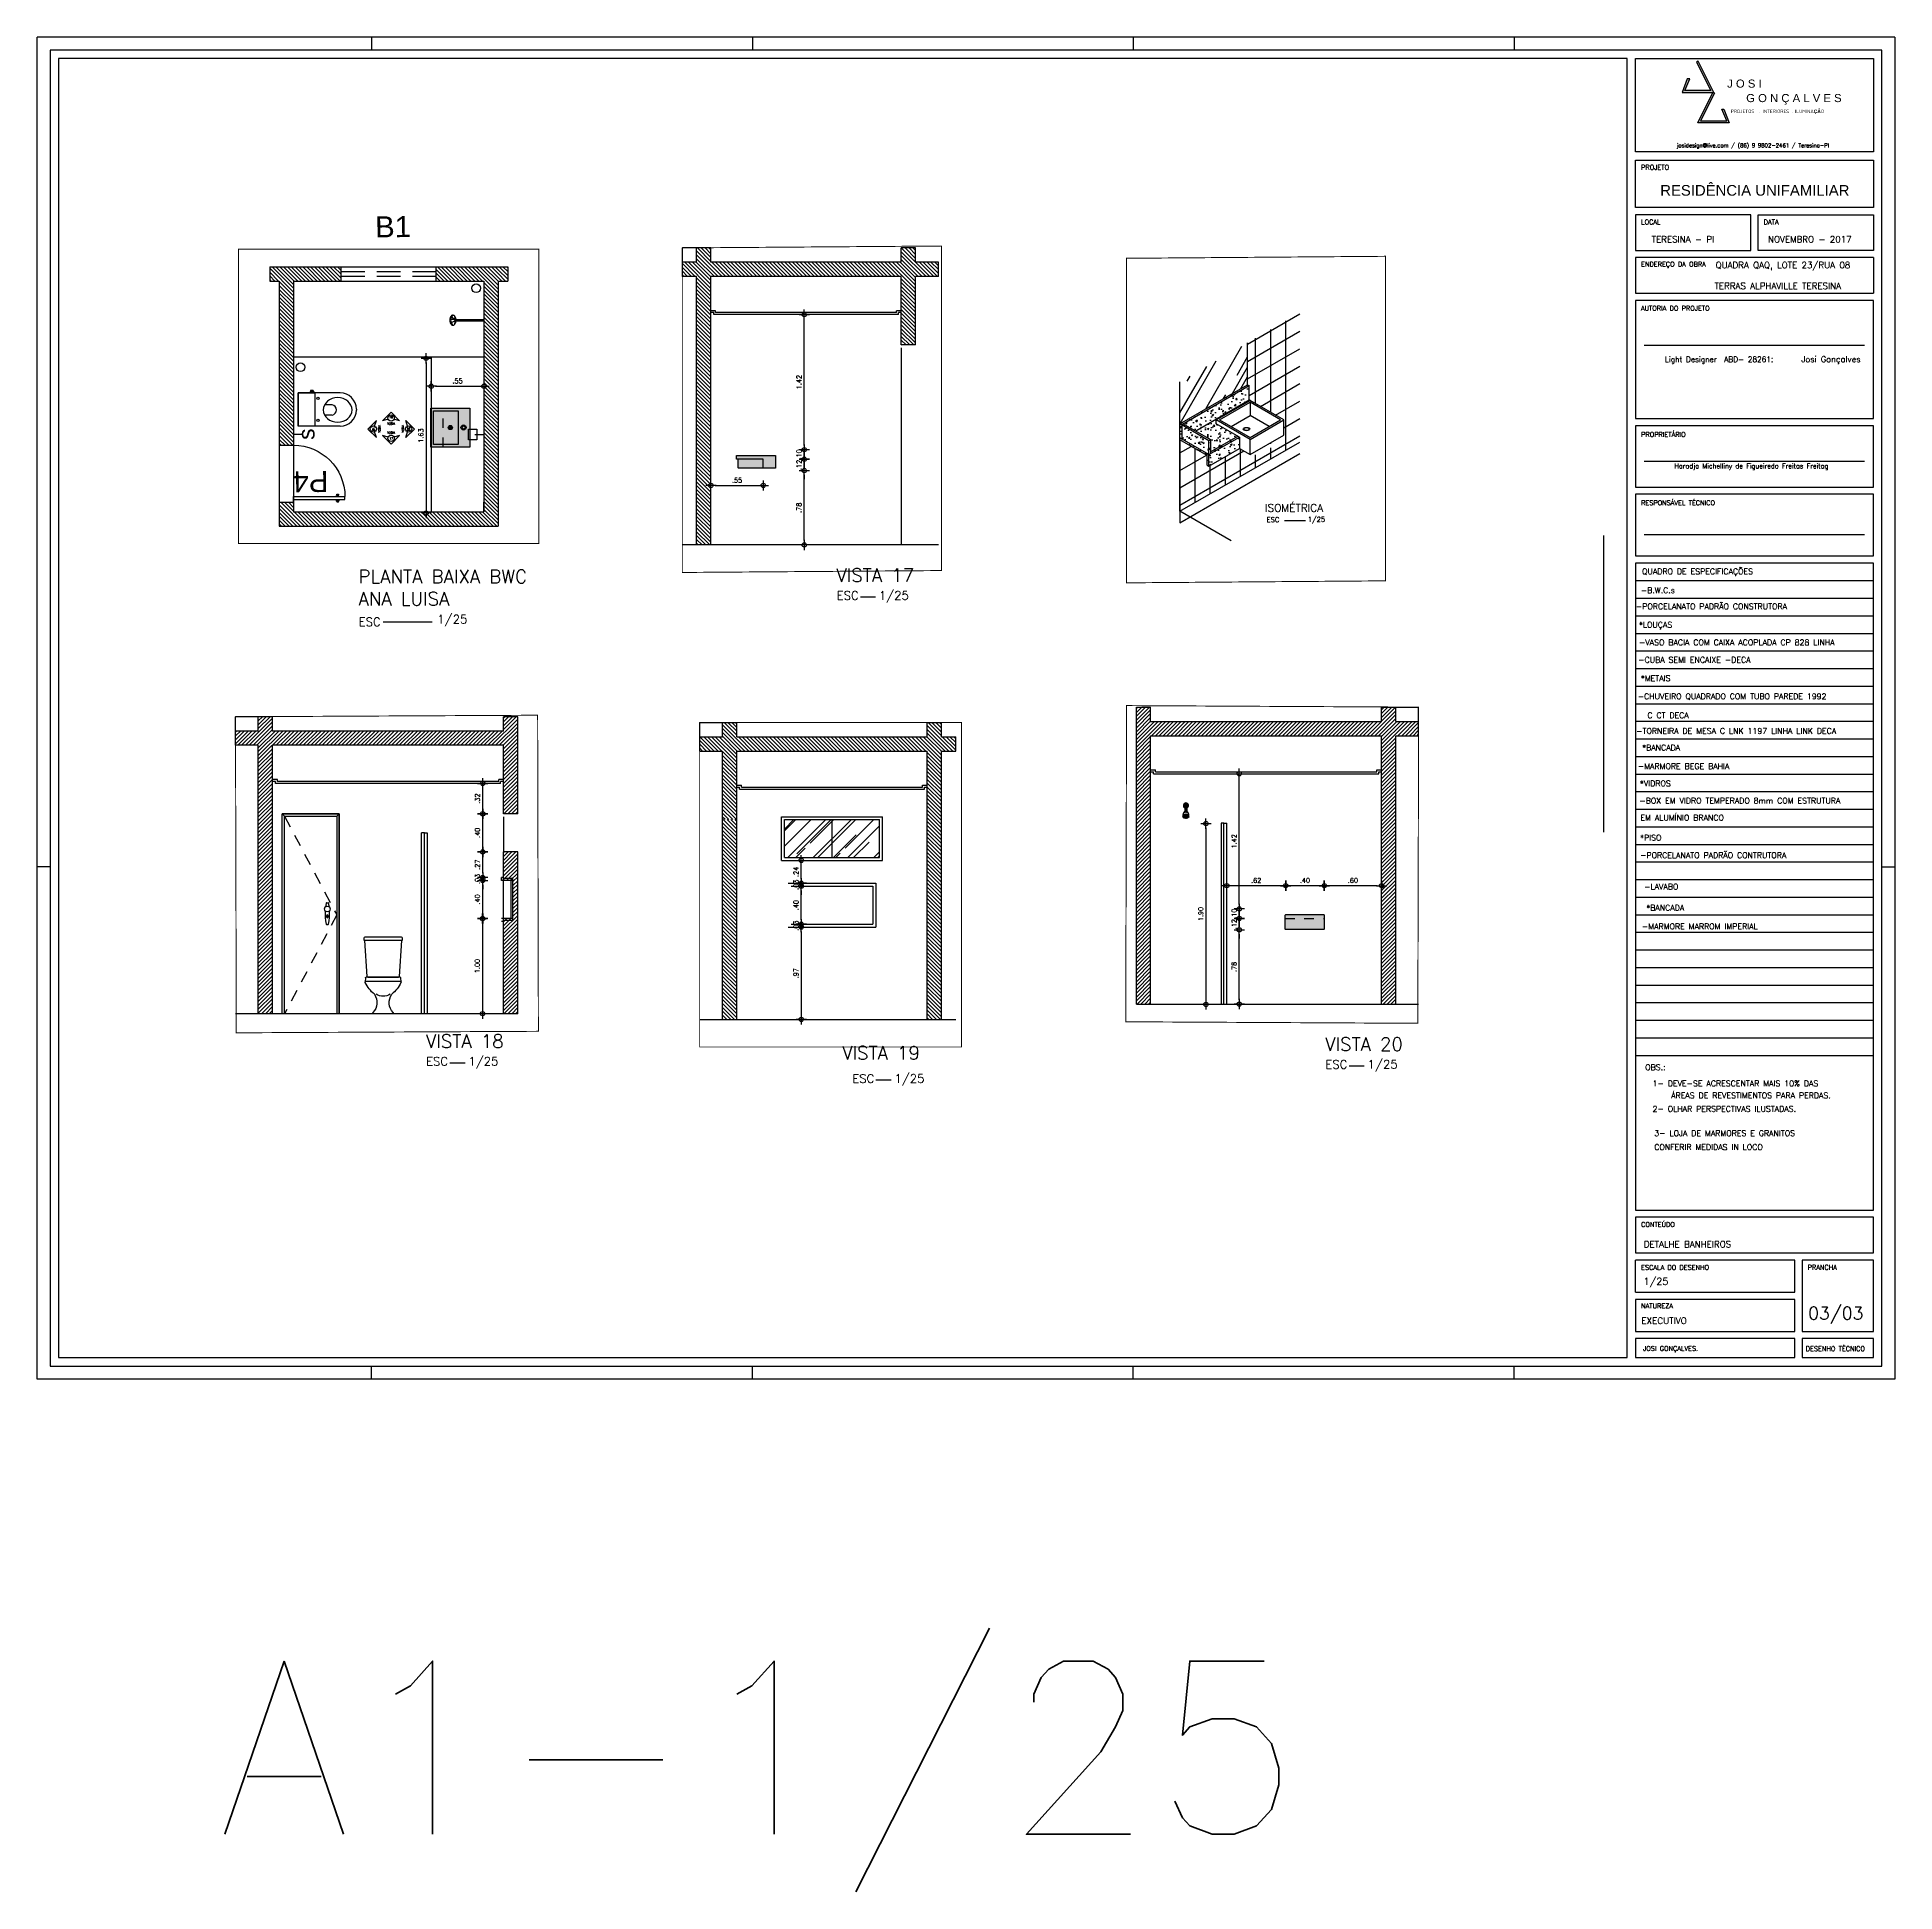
# Model space of a CAD drawing. Header units: millimetres. Extents: x 2182 to 2335, y 1488 to 1614.
# Drawn here: x 2315 to 2334.51, y 1495.96 to 1515.45 of the extents above; entities that cross this region are included whole.
import ezdxf
from ezdxf.enums import TextEntityAlignment as Align

# ---------------------------------------------------------------- set-up
doc = ezdxf.new("R2010")
doc.units = ezdxf.units.MM
for name, pattern in [('DIVIDE', [1.25, 0.5, -0.25, 0, -0.25, 0, -0.25]), ('HIDDEN', [0.375, 0.25, -0.125]), ('HIDDEN2', [0.1875, 0.125, -0.0625])]:
    doc.linetypes.add(name, pattern=pattern)
for name, color, linetype in [('.', 1, 'Continuous'), ('AI-Equip san', 1, 'Continuous'), ('COTA', 250, 'Continuous'), ('default', 7, 'Continuous'), ('Esquadria', 2, 'Continuous'), ('Hachura', 8, 'Continuous'), ('LAYOUT', 7, 'Continuous'), ('PAREDE', 7, 'Continuous'), ('Prancha', 6, 'Continuous'), ('TEXTO', 7, 'Continuous')]:
    doc.layers.add(name, color=color, linetype=linetype)
doc.layers.add('AI-Hatch equip san', color=255, linetype='Continuous', lineweight=0)
doc.styles.add('Arial', font='arial.ttf')
doc.styles.add('Arial1', font='arial.ttf')
doc.styles.add('NORMAL', font='romans.shx')
doc.styles.add('ROMANS', font='romans')
doc.styles.get("Standard").update_dxf_attribs({"font": 'arial.ttf'})
doc.dimstyles.new('D25', dxfattribs={"dimtxt": 0.05, "dimasz": 0.045, "dimexe": 0.18, "dimexo": 0.0625, "dimgap": 0.03, "dimtad": 1, "dimzin": 4, "dimdsep": 46, "dimtxsty": 'NORMAL', "dimblk1": 'DOT1', "dimblk2": 'DOT1', "dimsah": 1, "dimcen": 0.045, "dimse1": 1, "dimse2": 1, "dimclrd": 256, "dimclre": 256, "dimclrt": 7, "dimaunit": 1, "dimadec": 0, "dimazin": 0, "dimtfac": 1, "dimtix": 1, "dimtmove": 2, "dimatfit": 3, "dimldrblk": 'SMALL', "dimfxl": 1, "dimtvp": 1.75, "dimtolj": 1, "dimtzin": 0, "dimarcsym": 0})
pattern_1 = [(135, (4640.731942, 3020.341553), (-0.02020557627, -0.02020557627), [])]

# ---------------------------------------------------------------- blocks, each defined once
blk = doc.blocks.new('CUBA DE SEMI ENCAIXE DECA - L830 - VISTA')
at = {"layer": 'AI-Hatch equip san'}
blk.add_hatch(color=256, dxfattribs=at).paths.add_polyline_path([(0.205, 0.15), (0.205, 0.002, -0.414214), (0.203, 0), (-0.203, 0, -0.414223), (-0.205, 0.002), (-0.205, 0.15, -0.414214), (-0.2, 0.155), (-0.084, 0.155), (-0.083, 0.155), (0.2, 0.155, -0.414214)])
for p, q in [((-0.205, 0.002), (-0.205, 0.15)), ((0.203, 0), (-0.203, 0)), ((-0.2, 0.155), (-0.084, 0.155)), ((0.205, 0.15), (0.205, 0.002))]:
    blk.add_line(p, q)
at = {"color": 1, "linetype": 'HIDDEN2', "ltscale": 0.3}
blk.add_lwpolyline([(-0.205, 0.115), (0.205, 0.115)], dxfattribs=at)
for points in [[(-0.083, 0.155), (0.2, 0.155)], [(0.185, 0.155), (0.2, 0.155)], [(0.185, 0.155), (0.2, 0.155)]]:
    blk.add_lwpolyline(points)
for centre, radius, start, end in [((-0.2, 0.15), 0.00507, 90, 180), ((-0.203, 0.002), 0.00203, 180, 270.0019), ((0.2, 0.15), 0.00507, 360, 90), ((0.203, 0.002), 0.00203, 270, 0)]:
    blk.add_arc(centre, radius, start, end)
blk = doc.blocks.new('1970CCT_e')
at = {"layer": 'AI-Hatch equip san', "ltscale": 3}
h = blk.add_hatch(color=256, dxfattribs=at)
h.paths.add_polyline_path([(0.011, -0.12), (0.012, -0.12)], flags=16)
h.paths.add_polyline_path([(0.008, -0.112), (0.009, -0.111)], flags=16)
h.paths.add_polyline_path([(0.008, -0.112), (0.01, -0.112)], flags=16)
h.paths.add_polyline_path([(0.017, -0.068), (0.015, -0.066), (0.013, -0.064), (0.009, -0.063), (0.006, -0.062), (-0.001, -0.062), (-0.009, -0.063), (-0.014, -0.065), (-0.016, -0.066), (-0.017, -0.068), (-0.023, -0.077), (-0.027, -0.085), (-0.03, -0.092), (-0.032, -0.1), (-0.032, -0.108), (-0.032, -0.118), (-0.032, -0.12), (-0.031, -0.122), (-0.029, -0.124), (-0.027, -0.126), (-0.024, -0.128), (-0.02, -0.129), (-0.011, -0.131), (-0.003, -0.132), (0.005, -0.132), (0.013, -0.131), (0.019, -0.13), (0.025, -0.127), (0.029, -0.124), (0.032, -0.121), (0.032, -0.12), (0.032, -0.118), (0.032, -0.108), (0.032, -0.1), (0.03, -0.092), (0.027, -0.084), (0.023, -0.077)])
h.paths.add_polyline_path([(0.013, -0.12), (0.014, -0.12)], flags=16)
h.paths.add_polyline_path([(0.015, -0.12), (0.016, -0.12)], flags=16)
h.paths.add_polyline_path([(0.013, -0.12), (0.014, -0.12)], flags=16)
h.paths.add_polyline_path([(0.012, -0.12), (0.014, -0.119)], flags=16)
h.paths.add_polyline_path([(0.012, -0.119), (0.014, -0.119)], flags=16)
h.paths.add_polyline_path([(0.012, -0.118), (0.013, -0.118)], flags=16)
h.paths.add_polyline_path([(0.011, -0.114), (0.012, -0.114)], flags=16)
h.paths.add_polyline_path([(0.01, -0.113), (0.012, -0.113)], flags=16)
h.paths.add_polyline_path([(0.01, -0.112), (0.011, -0.112)], flags=16)
h.paths.add_polyline_path([(0.012, -0.112), (0.013, -0.112)], flags=16)
h.paths.add_polyline_path([(0.01, -0.111), (0.011, -0.111)], flags=16)
h.paths.add_polyline_path([(0.012, -0.111), (0.013, -0.111)], flags=16)
h.paths.add_polyline_path([(0.012, -0.114), (0.014, -0.114)], flags=16)
h.paths.add_polyline_path([(0.01, -0.111), (0.011, -0.111)], flags=16)
h.paths.add_polyline_path([(0.011, -0.111), (0.013, -0.11)], flags=16)
h.paths.add_polyline_path([(0.01, -0.113), (0.012, -0.113)], flags=16)
h.paths.add_polyline_path([(0.012, -0.113), (0.013, -0.113)], flags=16)
h.paths.add_polyline_path([(0.008, -0.112), (0.009, -0.112)], flags=16)
h.paths.add_polyline_path([(0.011, -0.12), (0.011, -0.12), (0.012, -0.12), (0.011, -0.121)], flags=16)
h.paths.add_polyline_path([(-0.01, -0.12), (-0.008, -0.124)], flags=16)
h.paths.add_polyline_path([(0.015, -0.111), (0.015, -0.112), (0.016, -0.112), (0.015, -0.112)], flags=16)
h.paths.add_polyline_path([(-0.006, -0.115), (-0.009, -0.115)], flags=0)
h.paths.add_polyline_path([(-0.008, -0.112), (-0.008, -0.113)], flags=0)
edge = h.paths.add_edge_path(flags=16)
edge.add_ellipse((0, -0.119), major_axis=(0.0315, 0), ratio=0.422618, start_angle=249.4857, end_angle=609.4856)
edge = h.paths.add_edge_path(flags=16)
edge.add_line((-0.007, -0.044), (-0.01, -0.046))
edge.add_line((-0.01, -0.046), (-0.011, -0.047))
edge.add_line((-0.011, -0.047), (-0.012, -0.048))
edge.add_ellipse((0, -0.048), major_axis=(-0.0117, 0), ratio=0.422618, start_angle=180, end_angle=360, ccw=False)
edge.add_line((0.012, -0.048), (0.011, -0.047))
edge.add_line((0.011, -0.047), (0.01, -0.046))
edge.add_line((0.01, -0.046), (0.008, -0.044))
edge.add_line((0.008, -0.044), (0.005, -0.043))
edge.add_line((0.005, -0.043), (-0.001, -0.043))
edge.add_line((-0.001, -0.043), (-0.004, -0.043))
edge.add_line((-0.004, -0.043), (-0.007, -0.044))
edge = h.paths.add_edge_path(flags=16)
edge.add_line((-0.01, -0.025), (-0.01, -0.046))
edge.add_line((-0.01, -0.046), (-0.007, -0.044))
edge.add_line((-0.007, -0.044), (-0.004, -0.043))
edge.add_line((-0.004, -0.043), (-0.001, -0.043))
edge.add_line((-0.001, -0.043), (0.005, -0.043))
edge.add_line((0.005, -0.043), (0.008, -0.044))
edge.add_line((0.008, -0.044), (0.01, -0.046))
edge.add_line((0.01, -0.015), (0.01, -0.046))
edge.add_line((0.01, -0.015), (0.01, -0.012))
edge.add_line((0.01, -0.012), (0.01, 0))
edge.add_arc((0, 0), 0.0103, 0.0427, 179.9573)
edge.add_line((-0.01, 0), (-0.01, -0.007))
edge.add_line((-0.01, -0.007), (-0.01, -0.012))
edge.add_line((-0.01, -0.012), (-0.01, -0.025))
edge = h.paths.add_edge_path(flags=17)
edge.add_line((-0.01, -0.025), (-0.01, -0.046))
edge.add_line((-0.01, -0.012), (-0.01, -0.025))
edge.add_arc((0, 0), 0.016, 310.1891, 589.8109)
edge.add_line((0.01, -0.012), (0.01, -0.015))
edge.add_line((0.01, -0.015), (0.01, -0.046))
edge.add_line((0.011, -0.047), (0.01, -0.046))
edge.add_line((0.012, -0.048), (0.011, -0.047))
edge.add_ellipse((0, -0.048), major_axis=(-0.0117, 0), ratio=0.422618, start_angle=180, end_angle=360)
edge.add_line((-0.011, -0.047), (-0.012, -0.048))
edge.add_line((-0.01, -0.046), (-0.011, -0.047))
edge = h.paths.add_edge_path(flags=16)
edge.add_line((-0.01, -0.007), (-0.01, -0.012))
edge.add_line((-0.01, 0), (-0.01, -0.007))
edge.add_arc((0, 0), 0.0103, 0.0427, 179.9573)
edge.add_line((0.01, -0.012), (0.01, 0))
edge.add_arc((0, 0), 0.016, 310.1891, 589.8109)
edge = h.paths.add_edge_path(flags=16)
edge.add_line((-0.005, -0.115), (-0.005, -0.116))
edge.add_line((-0.005, -0.116), (-0.01, -0.116))
edge.add_line((-0.01, -0.116), (-0.01, -0.115))
edge.add_line((-0.01, -0.115), (-0.01, -0.116))
edge.add_line((-0.01, -0.116), (-0.005, -0.116))
edge.add_line((-0.005, -0.116), (-0.01, -0.116))
edge.add_line((-0.01, -0.116), (-0.01, -0.115))
edge.add_ellipse((-0.008, -0.115), major_axis=(0.00209, 0), ratio=0.422618, start_angle=180, end_angle=188.1335, ccw=False)
edge.add_ellipse((-0.008, -0.115), major_axis=(0.00209, 0), ratio=0.422618, start_angle=115.5909, end_angle=180, ccw=False)
edge.add_ellipse((-0.007, -0.115), major_axis=(0.00357, 0), ratio=0.422618, start_angle=80.6762, end_angle=115.5914, ccw=False)
edge.add_ellipse((-0.007, -0.115), major_axis=(0.00209, 0), ratio=0.422618, start_angle=8.1336, end_angle=80.6759, ccw=False)
edge = h.paths.add_edge_path(flags=16)
edge.add_line((-0.008, -0.113), (-0.008, -0.112))
edge.add_ellipse((-0.008, -0.112), major_axis=(0.000126, 0), ratio=0.422618, start_angle=8.1347, end_angle=100.9268)
edge.add_ellipse((-0.007, -0.114), major_axis=(0.00323, 0), ratio=0.422618, start_angle=100.9284, end_angle=103.4328)
edge.add_ellipse((-0.008, -0.113), major_axis=(0.000791, 0), ratio=0.422618, start_angle=103.432, end_angle=180.0001)
edge.add_ellipse((-0.008, -0.113), major_axis=(0.000791, 0), ratio=0.422618, start_angle=180.0001, end_angle=272.8368)
edge.add_ellipse((-0.008, -0.112), major_axis=(0.00323, 0), ratio=0.422618, start_angle=272.8348, end_angle=275.3392)
edge.add_ellipse((-0.008, -0.113), major_axis=(0.000126, 0), ratio=0.422618, start_angle=275.3392, end_angle=360)
edge.add_ellipse((-0.008, -0.113), major_axis=(0.000126, 0), ratio=0.422618, start_angle=360, end_angle=368.1347)
edge = h.paths.add_edge_path(flags=0)
edge.add_ellipse((-0.009, -0.119), major_axis=(0.0027, 0), ratio=0.422618, start_angle=22.8961, end_angle=47.6689)
edge.add_ellipse((-0.007, -0.118), major_axis=(0.0000999, 0), ratio=0.422618, start_angle=45.2175, end_angle=47.7657)
edge.add_ellipse((-0.006, -0.118), major_axis=(0.00139, 0), ratio=0.422618, start_angle=193.6928, end_angle=227.7656, ccw=False)
edge.add_ellipse((-0.005, -0.118), major_axis=(0.0025, 0), ratio=0.422618, start_angle=184.82, end_angle=193.1389, ccw=False)
edge.add_ellipse((-0.006, -0.117), major_axis=(0.0027, 0), ratio=0.422618, start_angle=211.2949, end_angle=219.6976)
edge.add_ellipse((-0.007, -0.118), major_axis=(0.000645, 0), ratio=0.422618, start_angle=219.681, end_angle=360)
edge.add_ellipse((-0.007, -0.118), major_axis=(0.000645, 0), ratio=0.422618, start_angle=360, end_angle=375.304)
edge.add_ellipse((-0.006, -0.118), major_axis=(0.000286, 0), ratio=0.422618, start_angle=239.0569, end_angle=360)
edge.add_ellipse((-0.006, -0.118), major_axis=(0.000286, 0), ratio=0.422618, start_angle=0, end_angle=46.577)
edge.add_ellipse((-0.012, -0.12), major_axis=(0.00785, 0), ratio=0.422618, start_angle=44.6803, end_angle=56.7461)
edge.add_ellipse((-0.01, -0.12), major_axis=(0.00765, 0), ratio=0.422618, start_angle=48.4328, end_angle=66.9762, ccw=False)
edge.add_ellipse((-0.005, -0.118), major_axis=(0.0000999, 0), ratio=0.422618, start_angle=226.2379, end_angle=228.3999)
edge.add_ellipse((-0.006, -0.118), major_axis=(0.00106, 0), ratio=0.422618, start_angle=360, end_angle=408.3999, ccw=False)
edge.add_ellipse((-0.006, -0.118), major_axis=(0.00106, 0), ratio=0.422618, start_angle=338.7637, end_angle=360, ccw=False)
edge.add_ellipse((-0.005, -0.118), major_axis=(0.0000999, 0), ratio=0.422618, start_angle=158.7637, end_angle=164.8315)
edge.add_ellipse((0.001, -0.119), major_axis=(0.00625, 0), ratio=0.422618, start_angle=164.8315, end_angle=179.5078)
edge.add_ellipse((-0.005, -0.119), major_axis=(0.000086, 0), ratio=0.422618, start_angle=236.775, end_angle=350.4494, ccw=False)
edge.add_ellipse((-0.005, -0.119), major_axis=(0.0000999, 0), ratio=0.422618, start_angle=56.775, end_angle=57.6743)
edge.add_ellipse((-0.007, -0.12), major_axis=(0.00249, 0), ratio=0.422618, start_angle=57.6743, end_angle=89.084)
edge = h.paths.add_edge_path(flags=0)
edge.add_ellipse((-0.013, -0.121), major_axis=(0.00904, 0), ratio=0.422618, start_angle=7.399, end_angle=17.5669)
edge.add_ellipse((-0.005, -0.12), major_axis=(0.000675, 0), ratio=0.422618, start_angle=18.2852, end_angle=61.3696)
edge.add_ellipse((-0.001, -0.117), major_axis=(0.00759, 0), ratio=0.422618, start_angle=229.6233, end_angle=241.3763, ccw=False)
edge.add_ellipse((-0.008, -0.121), major_axis=(0.00335, 0), ratio=0.422618, start_angle=54.2631, end_angle=99.4503)
edge.add_ellipse((-0.008, -0.12), major_axis=(0.00021, 0), ratio=0.422618, start_angle=99.542, end_angle=180)
edge.add_ellipse((-0.008, -0.12), major_axis=(0.00021, 0), ratio=0.422618, start_angle=180, end_angle=211.6632)
edge.add_ellipse((-0.009, -0.12), major_axis=(0.0000999, 0), ratio=0.422618, start_angle=28.6411, end_angle=31.6632, ccw=False)
edge.add_ellipse((-0.014, -0.121), major_axis=(0.0063, 0), ratio=0.422618, start_angle=360, end_angle=391.5807, ccw=False)
edge.add_ellipse((-0.014, -0.121), major_axis=(0.0063, 0), ratio=0.422618, start_angle=357.5751, end_angle=360, ccw=False)
edge.add_ellipse((-0.007, -0.121), major_axis=(0.0000551, 0), ratio=0.422618, start_angle=177.5776, end_angle=231.941)
edge.add_ellipse((-0.005, -0.12), major_axis=(0.00459, 0), ratio=0.422618, start_angle=238.3735, end_angle=259.0032)
edge.add_ellipse((-0.006, -0.121), major_axis=(0.00195, 0), ratio=0.422618, start_angle=258.6913, end_angle=330.0018)
edge.add_ellipse((-0.004, -0.121), major_axis=(0.000287, 0), ratio=0.422618, start_angle=329.9996, end_angle=360)
edge.add_ellipse((-0.004, -0.121), major_axis=(0.000287, 0), ratio=0.422618, start_angle=0, end_angle=7.4072)
edge = h.paths.add_edge_path(flags=0)
edge.add_ellipse((-0.009, -0.119), major_axis=(0.00222, 0), ratio=0.422618, start_angle=26.8888, end_angle=52.0244)
edge.add_ellipse((-0.006, -0.119), major_axis=(0.00222, 0), ratio=0.422618, start_angle=127.7062, end_angle=176.6613)
edge.add_ellipse((-0.007, -0.12), major_axis=(0.00249, 0), ratio=0.422618, start_angle=100.6546, end_angle=141.1357, ccw=False)
edge = h.paths.add_edge_path(flags=16)
edge.add_ellipse((-0.007, -0.12), major_axis=(0.00239, 0), ratio=0.422618, start_angle=57.6742, end_angle=90.6816)
edge.add_ellipse((-0.009, -0.119), major_axis=(0.0026, 0), ratio=0.422618, start_angle=21.4398, end_angle=47.7645)
edge.add_ellipse((-0.006, -0.118), major_axis=(0.00149, 0), ratio=0.422618, start_angle=193.6556, end_angle=227.7656, ccw=False)
edge.add_ellipse((-0.005, -0.118), major_axis=(0.0026, 0), ratio=0.422618, start_angle=180, end_angle=193.139, ccw=False)
edge.add_ellipse((-0.005, -0.118), major_axis=(0.0026, 0), ratio=0.422618, start_angle=175.349, end_angle=180, ccw=False)
edge.add_ellipse((-0.006, -0.117), major_axis=(0.0026, 0), ratio=0.422618, start_angle=202.183, end_angle=219.698)
edge.add_ellipse((-0.007, -0.118), major_axis=(0.000545, 0), ratio=0.422618, start_angle=219.6836, end_angle=360)
edge.add_ellipse((-0.007, -0.118), major_axis=(0.000545, 0), ratio=0.422618, start_angle=0, end_angle=22.2881)
edge.add_ellipse((-0.007, -0.118), major_axis=(0.0000775, 0), ratio=0.422618, start_angle=180, end_angle=202.2681, ccw=False)
edge.add_ellipse((-0.007, -0.118), major_axis=(0.0000775, 0), ratio=0.422618, start_angle=43.2431, end_angle=180, ccw=False)
edge.add_ellipse((-0.006, -0.118), major_axis=(0.000186, 0), ratio=0.422618, start_angle=222.7539, end_angle=359.995)
edge.add_ellipse((-0.006, -0.118), major_axis=(0.000186, 0), ratio=0.422618, start_angle=359.995, end_angle=407.0502)
edge.add_ellipse((-0.012, -0.12), major_axis=(0.00775, 0), ratio=0.422618, start_angle=44.6668, end_angle=58.6245)
edge.add_ellipse((-0.008, -0.117), major_axis=(0.0000775, 0), ratio=0.422618, start_angle=179.9999, end_angle=234.3811, ccw=False)
edge.add_ellipse((-0.008, -0.117), major_axis=(0.0000775, 0), ratio=0.422618, start_angle=68.8535, end_angle=179.9999, ccw=False)
edge.add_ellipse((-0.01, -0.12), major_axis=(0.00775, 0), ratio=0.422618, start_angle=48.4042, end_angle=68.8554, ccw=False)
edge.add_ellipse((-0.006, -0.118), major_axis=(0.00116, 0), ratio=0.422618, start_angle=360, end_angle=408.3999, ccw=False)
edge.add_ellipse((-0.006, -0.118), major_axis=(0.00116, 0), ratio=0.422618, start_angle=338.7637, end_angle=360, ccw=False)
edge.add_ellipse((0.001, -0.119), major_axis=(0.00615, 0), ratio=0.422618, start_angle=164.8314, end_angle=179.567)
edge.add_ellipse((-0.005, -0.119), major_axis=(0.000186, 0), ratio=0.422618, start_angle=236.7731, end_angle=353.3619, ccw=False)
edge = h.paths.add_edge_path(flags=16)
edge.add_ellipse((-0.005, -0.12), major_axis=(0.000775, 0), ratio=0.422618, start_angle=18.1926, end_angle=61.3696)
edge.add_ellipse((-0.001, -0.117), major_axis=(0.00749, 0), ratio=0.422618, start_angle=229.5925, end_angle=241.3761, ccw=False)
edge.add_ellipse((-0.008, -0.121), major_axis=(0.00345, 0), ratio=0.422618, start_angle=54.1953, end_angle=99.4504)
edge.add_ellipse((-0.008, -0.12), major_axis=(0.00031, 0), ratio=0.422618, start_angle=99.5124, end_angle=180)
edge.add_ellipse((-0.008, -0.12), major_axis=(0.00031, 0), ratio=0.422618, start_angle=180, end_angle=211.6632)
edge.add_ellipse((-0.014, -0.121), major_axis=(0.0062, 0), ratio=0.422618, start_angle=360, end_angle=391.6286, ccw=False)
edge.add_ellipse((-0.014, -0.121), major_axis=(0.0062, 0), ratio=0.422618, start_angle=357.575, end_angle=360, ccw=False)
edge.add_ellipse((-0.007, -0.121), major_axis=(0.000155, 0), ratio=0.422618, start_angle=177.5787, end_angle=234.5298)
edge.add_ellipse((-0.005, -0.12), major_axis=(0.00469, 0), ratio=0.422618, start_angle=238.3222, end_angle=259.0034)
edge.add_ellipse((-0.006, -0.121), major_axis=(0.00205, 0), ratio=0.422618, start_angle=258.6914, end_angle=330.0018)
edge.add_ellipse((-0.004, -0.121), major_axis=(0.000387, 0), ratio=0.422618, start_angle=329.9996, end_angle=360)
edge.add_ellipse((-0.004, -0.121), major_axis=(0.000387, 0), ratio=0.422618, start_angle=0, end_angle=7.406)
edge.add_ellipse((-0.013, -0.121), major_axis=(0.00914, 0), ratio=0.422618, start_angle=7.3989, end_angle=17.5667)
edge = h.paths.add_edge_path(flags=16)
edge.add_ellipse((-0.006, -0.119), major_axis=(0.00232, 0), ratio=0.422618, start_angle=125.817, end_angle=180)
edge.add_ellipse((-0.006, -0.119), major_axis=(0.00232, 0), ratio=0.422618, start_angle=180, end_angle=184.446)
edge.add_ellipse((-0.007, -0.12), major_axis=(0.00239, 0), ratio=0.422618, start_angle=97.529, end_angle=148.4059, ccw=False)
edge.add_ellipse((-0.009, -0.119), major_axis=(0.00232, 0), ratio=0.422618, start_angle=23.5425, end_angle=53.9133)
edge = h.paths.add_edge_path(flags=0)
edge.add_ellipse((0, -0.119), major_axis=(0.0272, 0), ratio=0.422618, start_angle=179.9994, end_angle=249.4857)
edge.add_ellipse((0, -0.119), major_axis=(0.0272, 0), ratio=0.422618, start_angle=249.4857, end_angle=359.9994)
edge.add_ellipse((0, -0.119), major_axis=(0.0272, 0), ratio=0.422618, start_angle=359.9994, end_angle=539.9994)
edge = h.paths.add_edge_path()
edge.add_line((0.011, -0.12), (0.011, -0.12))
edge.add_line((-0.002, -0.119), (-0.001, -0.123))
edge.add_line((-0.004, -0.119), (-0.002, -0.119))
edge.add_line((-0.002, -0.107), (0.004, -0.125))
edge.add_line((0.004, -0.125), (0.003, -0.126))
edge.add_line((0.003, -0.126), (0.002, -0.127))
edge.add_line((0.002, -0.127), (0.001, -0.127))
edge.add_line((0.001, -0.127), (0, -0.126))
edge.add_line((0, -0.126), (-0.001, -0.123))
edge.add_line((0.007, -0.111), (0.009, -0.111))
edge.add_line((0.009, -0.111), (0.008, -0.112))
edge.add_line((0.008, -0.112), (0.008, -0.112))
edge.add_line((-0.007, -0.108), (-0.007, -0.108))
edge.add_line((-0.007, -0.108), (-0.007, -0.108))
edge.add_line((0.011, -0.12), (0.01, -0.12))
edge.add_line((0.01, -0.12), (0.012, -0.12))
edge.add_line((0.012, -0.12), (0.011, -0.12))
edge.add_line((-0.025, -0.114), (-0.025, -0.115))
edge.add_line((0.015, -0.126), (0.016, -0.125))
edge.add_line((0.003, -0.128), (0.004, -0.128))
edge.add_line((-0.01, -0.127), (-0.009, -0.127))
edge.add_line((-0.025, -0.118), (-0.025, -0.119))
edge.add_line((-0.02, -0.123), (-0.02, -0.124))
edge.add_line((0.023, -0.121), (0.024, -0.121))
edge.add_line((0.025, -0.115), (0.025, -0.116))
edge.add_line((0.025, -0.116), (0.025, -0.115))
edge.add_line((-0.025, -0.115), (-0.025, -0.116))
edge.add_line((-0.025, -0.116), (-0.025, -0.115))
edge.add_line((-0.025, -0.117), (-0.026, -0.117))
edge.add_line((-0.025, -0.12), (-0.024, -0.12))
edge.add_line((-0.024, -0.121), (-0.023, -0.121))
edge.add_line((-0.022, -0.122), (-0.022, -0.123))
edge.add_line((-0.018, -0.125), (-0.017, -0.125))
edge.add_line((-0.016, -0.125), (-0.015, -0.126))
edge.add_line((-0.013, -0.126), (-0.012, -0.126))
edge.add_line((-0.007, -0.127), (-0.006, -0.127))
edge.add_line((-0.004, -0.128), (-0.003, -0.128))
edge.add_line((0, -0.128), (0.001, -0.128))
edge.add_line((0.006, -0.127), (0.007, -0.127))
edge.add_line((0.01, -0.127), (0.01, -0.127))
edge.add_line((0.013, -0.126), (0.013, -0.126))
edge.add_line((0.018, -0.125), (0.019, -0.124))
edge.add_line((0.02, -0.124), (0.021, -0.123))
edge.add_line((0.022, -0.122), (0.022, -0.122))
edge.add_line((0.025, -0.12), (0.025, -0.119))
edge.add_line((0.025, -0.118), (0.025, -0.118))
edge.add_line((0.025, -0.117), (0.026, -0.117))
edge.add_line((0.025, -0.114), (0.024, -0.114))
edge.add_line((-0.008, -0.124), (-0.001, -0.123))
edge.add_line((-0.004, -0.107), (-0.002, -0.119))
edge.add_line((-0.001, -0.123), (-0.008, -0.124))
edge.add_line((0.014, -0.12), (0.016, -0.12))
edge.add_line((0.016, -0.12), (0.014, -0.12))
edge.add_line((0.014, -0.119), (0.016, -0.119))
edge.add_line((0.016, -0.119), (0.014, -0.119))
edge.add_line((0.014, -0.119), (0.016, -0.119))
edge.add_line((0.016, -0.119), (0.014, -0.119))
edge.add_line((0.012, -0.119), (0.014, -0.119))
edge.add_line((0.014, -0.119), (0.012, -0.119))
edge.add_line((0.014, -0.119), (0.015, -0.118))
edge.add_line((0.015, -0.118), (0.014, -0.119))
edge.add_line((0.012, -0.118), (0.013, -0.118))
edge.add_line((0.013, -0.118), (0.012, -0.118))
edge.add_line((0.014, -0.118), (0.015, -0.118))
edge.add_line((0.015, -0.118), (0.014, -0.118))
edge.add_line((0.014, -0.118), (0.015, -0.118))
edge.add_line((0.015, -0.118), (0.014, -0.118))
edge.add_line((0.012, -0.113), (0.014, -0.113))
edge.add_line((0.014, -0.113), (0.012, -0.113))
edge.add_line((0.01, -0.112), (0.011, -0.112))
edge.add_line((0.011, -0.112), (0.01, -0.112))
edge.add_line((0.012, -0.112), (0.013, -0.112))
edge.add_line((0.013, -0.112), (0.012, -0.112))
edge.add_line((-0.005, -0.115), (-0.005, -0.116))
edge.add_line((0.021, -0.119), (0.02, -0.118))
edge.add_line((0.022, -0.116), (0.02, -0.116))
edge.add_line((0.018, -0.118), (0.017, -0.118))
edge.add_line((0.017, -0.118), (0.018, -0.119))
edge.add_line((0.018, -0.119), (0.021, -0.119))
edge.add_line((-0.008, -0.112), (-0.007, -0.113))
edge.add_line((-0.009, -0.11), (-0.009, -0.11))
edge.add_line((0.008, -0.113), (0.01, -0.113))
edge.add_line((0.01, -0.113), (0.008, -0.113))
edge.add_line((0.008, -0.113), (0.008, -0.112))
edge.add_line((0.008, -0.112), (0.008, -0.113))
edge.add_line((0.008, -0.113), (0.008, -0.112))
edge.add_line((0.008, -0.112), (0.008, -0.111))
edge.add_line((0.008, -0.114), (0.008, -0.113))
edge.add_line((0.008, -0.113), (0.008, -0.114))
edge.add_line((0.008, -0.114), (0.01, -0.114))
edge.add_line((0.01, -0.114), (0.008, -0.114))
edge.add_line((0.008, -0.114), (0.008, -0.113))
edge.add_line((0.008, -0.113), (0.01, -0.113))
edge.add_line((0.01, -0.113), (0.008, -0.113))
edge.add_line((0.01, -0.119), (0.01, -0.119))
edge.add_line((0.01, -0.119), (0.012, -0.119))
edge.add_line((0.012, -0.119), (0.01, -0.119))
edge.add_line((0.01, -0.119), (0.01, -0.119))
edge.add_line((0.01, -0.118), (0.01, -0.119))
edge.add_line((0.01, -0.119), (0.012, -0.119))
edge.add_line((0.012, -0.119), (0.01, -0.119))
edge.add_line((0.01, -0.118), (0.01, -0.118))
edge.add_line((0.01, -0.118), (0.011, -0.118))
edge.add_line((0.011, -0.118), (0.01, -0.118))
edge.add_line((0.01, -0.118), (0.011, -0.118))
edge.add_line((0.011, -0.118), (0.01, -0.118))
edge.add_line((0.01, -0.118), (0.01, -0.118))
edge.add_line((0.004, -0.119), (0.005, -0.12))
edge.add_line((0.005, -0.12), (0.004, -0.119))
edge.add_line((-0.009, -0.119), (-0.009, -0.119))
edge.add_line((-0.009, -0.119), (-0.009, -0.119))
edge.add_line((-0.003, -0.119), (-0.003, -0.119))
edge.add_line((-0.01, -0.12), (-0.008, -0.124))
edge.add_line((0.015, -0.111), (0.018, -0.111))
edge.add_line((0.018, -0.111), (0.017, -0.111))
edge.add_line((0.017, -0.111), (0.018, -0.111))
edge.add_line((-0.002, -0.121), (-0.003, -0.122))
edge.add_line((-0.003, -0.122), (-0.002, -0.121))
edge.add_line((-0.007, -0.112), (-0.007, -0.112))
edge.add_line((-0.007, -0.112), (-0.007, -0.112))
edge.add_line((-0.002, -0.123), (-0.003, -0.123))
edge.add_line((-0.01, -0.109), (-0.009, -0.109))
edge.add_line((-0.007, -0.108), (-0.007, -0.108))
edge.add_line((-0.008, -0.11), (-0.008, -0.11))
edge.add_line((-0.008, -0.11), (-0.008, -0.11))
edge.add_line((-0.003, -0.121), (-0.003, -0.122))
edge.add_line((-0.007, -0.112), (-0.007, -0.112))
edge.add_line((-0.008, -0.112), (-0.007, -0.113))
edge.add_line((-0.007, -0.113), (-0.008, -0.112))
edge.add_line((-0.002, -0.123), (-0.003, -0.123))
edge.add_line((-0.008, -0.108), (-0.008, -0.108))
edge.add_line((-0.008, -0.11), (-0.008, -0.11))
edge.add_line((-0.009, -0.11), (-0.009, -0.11))
edge.add_line((-0.009, -0.11), (-0.009, -0.11))
edge.add_line((-0.006, -0.115), (-0.009, -0.115))
edge.add_line((0.005, -0.12), (0.004, -0.118))
edge.add_line((0.017, -0.118), (0.018, -0.119))
edge.add_line((0.018, -0.119), (0.021, -0.119))
edge.add_line((0.021, -0.114), (0.019, -0.114))
edge.add_line((0.019, -0.114), (0.021, -0.114))
edge.add_line((0.003, -0.114), (0.002, -0.112))
edge.add_line((0.01, -0.119), (0.01, -0.118))
edge.add_line((0.01, -0.118), (0.01, -0.119))
edge.add_line((0.002, -0.112), (0.003, -0.114))
edge.add_line((0.003, -0.114), (0.002, -0.112))
edge.add_line((0.008, -0.112), (0.008, -0.112))
edge.add_arc((0, 0), 0.0125, 325.69, 574.31)
edge.add_arc((0, 0), 0.0275, 292.0522, 607.9474)
edge.add_arc((0, 0), 0.0185, 303.8169, 596.1831)
edge.add_ellipse((0, -0.062), major_axis=(-0.0117, 0), ratio=0.422618, start_angle=0, end_angle=17.5672)
edge.add_ellipse((0, -0.062), major_axis=(-0.0117, 0), ratio=0.422618, start_angle=180, end_angle=360)
edge.add_ellipse((0, -0.062), major_axis=(-0.0117, 0), ratio=0.422618, start_angle=162.4279, end_angle=180)
edge.add_ellipse((0, -0.065), major_axis=(-0.00853, 0), ratio=0.422618, start_angle=237.3862, end_angle=301.7901)
edge.add_ellipse((0.008, -0.114), major_axis=(0.00798, 0), ratio=0.422618, start_angle=91.4197, end_angle=133.9276)
edge.add_ellipse((0.007, -0.111), major_axis=(0.00797, 0), ratio=0.422618, start_angle=238.4435, end_angle=248.8398)
edge.add_ellipse((0.007, -0.111), major_axis=(0.00797, 0), ratio=0.422618, start_angle=282.4019, end_angle=283.0587)
edge.add_ellipse((0.01, -0.121), major_axis=(0.00743, 0), ratio=0.422618, start_angle=101.2833, end_angle=135.9174)
edge.add_ellipse((0.009, -0.118), major_axis=(0.00798, 0), ratio=0.422618, start_angle=239.772, end_angle=285.0792)
edge.add_ellipse((0.007, -0.111), major_axis=(0.00787, 0), ratio=0.422618, start_angle=238.7842, end_angle=282.5619)
edge.add_ellipse((0.008, -0.114), major_axis=(0.00798, 0), ratio=0.422618, start_angle=91.4197, end_angle=133.9276)
edge.add_ellipse((0.009, -0.115), major_axis=(0.0101, 0), ratio=0.422618, start_angle=15.4429, end_angle=46.6652)
edge.add_ellipse((0.008, -0.115), major_axis=(0.0138, 0), ratio=0.422618, start_angle=327.8484, end_angle=356.293)
edge.add_ellipse((0.009, -0.118), major_axis=(0.00787, 0), ratio=0.422618, start_angle=240.0613, end_angle=284.554)
edge.add_ellipse((0.01, -0.121), major_axis=(0.00743, 0), ratio=0.422618, start_angle=89.0003, end_angle=135.9174)
edge.add_ellipse((-0.009, -0.108), major_axis=(0.000101, 0), ratio=0.422618, start_angle=98.1355, end_angle=180)
edge.add_ellipse((-0.009, -0.108), major_axis=(0.000101, 0), ratio=0.422618, start_angle=180, end_angle=188.1335)
edge.add_ellipse((-0.008, -0.109), major_axis=(0.000687, 0), ratio=0.422618, start_angle=24.7341, end_angle=98.1328)
edge.add_ellipse((-0.008, -0.109), major_axis=(0.000502, 0), ratio=0.422618, start_angle=223.7962, end_angle=360)
edge.add_ellipse((-0.008, -0.109), major_axis=(0.000502, 0), ratio=0.422618, start_angle=0, end_angle=24.7321)
edge.add_ellipse((-0.008, -0.109), major_axis=(0.000925, 0), ratio=0.422618, start_angle=188.1338, end_angle=223.7932)
edge.add_ellipse((-0.008, -0.112), major_axis=(0.0031, 0), ratio=0.422618, start_angle=272.836, end_angle=275.3404)
edge.add_ellipse((-0.008, -0.113), major_axis=(0.000665, 0), ratio=0.422618, start_angle=103.4329, end_angle=180.0001)
edge.add_ellipse((-0.008, -0.113), major_axis=(0.000665, 0), ratio=0.422618, start_angle=180.0001, end_angle=272.8361)
edge.add_ellipse((-0.007, -0.114), major_axis=(0.0031, 0), ratio=0.422618, start_angle=100.9284, end_angle=103.4328)
edge.add_ellipse((-0.008, -0.115), major_axis=(0.00148, 0), ratio=0.422618, start_angle=103.8728, end_angle=180.0001)
edge.add_ellipse((-0.008, -0.115), major_axis=(0.00148, 0), ratio=0.422618, start_angle=180.0001, end_angle=188.1335)
edge.add_ellipse((-0.007, -0.116), major_axis=(0.00296, 0), ratio=0.422618, start_angle=92.3944, end_angle=103.8727)
edge.add_ellipse((-0.007, -0.115), major_axis=(0.00148, 0), ratio=0.422618, start_angle=8.1336, end_angle=92.3944)
edge.add_ellipse((-0.009, -0.108), major_axis=(0.000101, 0), ratio=0.422618, start_angle=98.1355, end_angle=180)
edge.add_ellipse((-0.008, -0.109), major_axis=(0.000687, 0), ratio=0.422618, start_angle=24.7341, end_angle=98.1328)
edge.add_ellipse((-0.008, -0.109), major_axis=(0.000502, 0), ratio=0.422618, start_angle=0, end_angle=24.7321)
edge.add_ellipse((-0.008, -0.113), major_axis=(0.000665, 0), ratio=0.422618, start_angle=103.4329, end_angle=180.0001)
edge.add_ellipse((-0.007, -0.114), major_axis=(0.0031, 0), ratio=0.422618, start_angle=100.9284, end_angle=103.4328)
edge.add_ellipse((-0.008, -0.115), major_axis=(0.00148, 0), ratio=0.422618, start_angle=103.8728, end_angle=180.0001)
edge.add_ellipse((-0.007, -0.116), major_axis=(0.00296, 0), ratio=0.422618, start_angle=92.3944, end_angle=103.8727)
edge.add_ellipse((-0.007, -0.115), major_axis=(0.00148, 0), ratio=0.422618, start_angle=8.1336, end_angle=92.3944)
edge.add_ellipse((-0.008, -0.109), major_axis=(0.000629, 0), ratio=0.422618, start_angle=223.7959, end_angle=355.0964)
edge.add_ellipse((-0.008, -0.108), major_axis=(0.00105, 0), ratio=0.422618, start_angle=188.1338, end_angle=223.7933)
edge.add_ellipse((-0.008, -0.113), major_axis=(0.000126, 0), ratio=0.422618, start_angle=275.3392, end_angle=340.0649)
edge.add_ellipse((-0.008, -0.112), major_axis=(0.00323, 0), ratio=0.422618, start_angle=272.8348, end_angle=275.3392)
edge.add_ellipse((-0.008, -0.113), major_axis=(0.000791, 0), ratio=0.422618, start_angle=183.8358, end_angle=272.8368)
edge.add_ellipse((-0.008, -0.115), major_axis=(0.0016, 0), ratio=0.422618, start_angle=182.0572, end_angle=188.1333)
edge.add_ellipse((-0.006, -0.115), major_axis=(0.000126, 0), ratio=0.422618, start_angle=278.1336, end_angle=340.0488)
edge.add_ellipse((-0.009, -0.115), major_axis=(0.000126, 0), ratio=0.422618, start_angle=188.1335, end_angle=278.1336)
edge.add_ellipse((-0.009, -0.108), major_axis=(0.000228, 0), ratio=0.422618, start_angle=98.1355, end_angle=180)
edge.add_ellipse((-0.009, -0.108), major_axis=(0.000228, 0), ratio=0.422618, start_angle=180, end_angle=188.1335)
edge.add_ellipse((-0.008, -0.109), major_axis=(0.000814, 0), ratio=0.422618, start_angle=24.7339, end_angle=98.133)
edge.add_ellipse((-0.008, -0.109), major_axis=(0.000629, 0), ratio=0.422618, start_angle=223.7959, end_angle=360)
edge.add_ellipse((-0.008, -0.109), major_axis=(0.000629, 0), ratio=0.422618, start_angle=0, end_angle=24.7323)
edge.add_ellipse((-0.008, -0.109), major_axis=(0.00105, 0), ratio=0.422618, start_angle=188.1338, end_angle=223.7933)
edge.add_ellipse((-0.008, -0.115), major_axis=(0.0016, 0), ratio=0.422618, start_angle=103.8728, end_angle=180.0001)
edge.add_ellipse((-0.008, -0.115), major_axis=(0.0016, 0), ratio=0.422618, start_angle=180.0001, end_angle=188.1333)
edge.add_ellipse((-0.007, -0.116), major_axis=(0.00308, 0), ratio=0.422618, start_angle=92.3957, end_angle=103.874)
edge.add_ellipse((-0.007, -0.115), major_axis=(0.0016, 0), ratio=0.422618, start_angle=8.1336, end_angle=92.3944)
edge.add_ellipse((-0.006, -0.115), major_axis=(0.000126, 0), ratio=0.422618, start_angle=278.1336, end_angle=360)
edge.add_ellipse((-0.006, -0.115), major_axis=(0.000126, 0), ratio=0.422618, start_angle=360, end_angle=368.1336)
edge.add_ellipse((-0.009, -0.115), major_axis=(0.000126, 0), ratio=0.422618, start_angle=188.1335, end_angle=278.1336)
edge.add_ellipse((-0.008, -0.121), major_axis=(0.00382, 0), ratio=0.422618, start_angle=53.7981, end_angle=102.1302)
edge.add_ellipse((-0.009, -0.119), major_axis=(0.00005, 0), ratio=0.422618, start_angle=154.7094, end_angle=180)
edge.add_ellipse((-0.009, -0.119), major_axis=(0.00005, 0), ratio=0.422618, start_angle=180, end_angle=282.1302)
edge.add_ellipse((-0.007, -0.12), major_axis=(0.00201, 0), ratio=0.422618, start_angle=37.8596, end_angle=154.7094)
edge.add_ellipse((-0.005, -0.119), major_axis=(0.0000999, 0), ratio=0.422618, start_angle=217.8596, end_angle=218.6966)
edge.add_ellipse((0.001, -0.117), major_axis=(0.00731, 0), ratio=0.422618, start_angle=218.6966, end_angle=240.9541)
edge.add_ellipse((-0.003, -0.12), major_axis=(0.00021, 0), ratio=0.422618, start_angle=249.2655, end_angle=348.1344)
edge.add_ellipse((-0.001, -0.117), major_axis=(0.00711, 0), ratio=0.422618, start_angle=229.6169, end_angle=249.2809)
edge.add_ellipse((-0.004, -0.119), major_axis=(0.000365, 0), ratio=0.422618, start_angle=251.0904, end_angle=360.0053)
edge.add_ellipse((-0.004, -0.119), major_axis=(0.000365, 0), ratio=0.422618, start_angle=0.0052, end_angle=26.0323)
edge.add_ellipse((-0.004, -0.119), major_axis=(0.000255, 0), ratio=0.422618, start_angle=71.0296, end_angle=135.7886)
edge.add_ellipse((0.001, -0.117), major_axis=(0.00684, 0), ratio=0.422618, start_angle=215.8354, end_angle=224.9415)
edge.add_ellipse((-0.005, -0.119), major_axis=(0.0000999, 0), ratio=0.422618, start_angle=35.8354, end_angle=40.4379)
edge.add_ellipse((-0.005, -0.119), major_axis=(0.0000551, 0), ratio=0.422618, start_angle=145.7201, end_angle=180)
edge.add_ellipse((-0.005, -0.119), major_axis=(0.0000551, 0), ratio=0.422618, start_angle=180, end_angle=220.4379)
edge.add_ellipse((-0.005, -0.119), major_axis=(0.00052, 0), ratio=0.422618, start_angle=65.7737, end_angle=130.7806)
edge.add_ellipse((-0.008, -0.11), major_axis=(0.00135, 0), ratio=0.422618, start_angle=16.089, end_angle=77.8281)
edge.add_ellipse((-0.011, -0.111), major_axis=(0.00505, 0), ratio=0.422618, start_angle=3.8533, end_angle=16.0863)
edge.add_ellipse((-0.006, -0.111), major_axis=(0.000126, 0), ratio=0.422618, start_angle=183.8533, end_angle=191.9905)
edge.add_ellipse((-0.008, -0.111), major_axis=(0.00135, 0), ratio=0.422618, start_angle=286.543, end_angle=359.9999)
edge.add_ellipse((-0.008, -0.111), major_axis=(0.00135, 0), ratio=0.422618, start_angle=359.9999, end_angle=371.9905)
edge.add_ellipse((-0.009, -0.11), major_axis=(0.00431, 0), ratio=0.422618, start_angle=270.1434, end_angle=286.5441)
edge.add_ellipse((-0.009, -0.111), major_axis=(0.00135, 0), ratio=0.422618, start_angle=195.733, end_angle=270.1431)
edge.add_ellipse((-0.005, -0.11), major_axis=(0.00505, 0), ratio=0.422618, start_angle=180.1828, end_angle=195.7343)
edge.add_ellipse((-0.009, -0.11), major_axis=(0.00135, 0), ratio=0.422618, start_angle=118.4696, end_angle=180.1779)
edge.add_ellipse((-0.009, -0.11), major_axis=(0.00135, 0), ratio=0.422618, start_angle=179.9979, end_angle=180.1779)
edge.add_ellipse((-0.008, -0.112), major_axis=(0.00431, 0), ratio=0.422618, start_angle=106.239, end_angle=109.8968)
edge.add_ellipse((-0.008, -0.112), major_axis=(0.00323, 0), ratio=0.422618, start_angle=108.9597, end_angle=111.742)
edge.add_ellipse((-0.009, -0.111), major_axis=(0.000718, 0), ratio=0.422618, start_angle=180, end_angle=264.5297)
edge.add_ellipse((-0.009, -0.111), major_axis=(0.000718, 0), ratio=0.422618, start_angle=111.7387, end_angle=180)
edge.add_ellipse((-0.009, -0.11), major_axis=(0.00323, 0), ratio=0.422618, start_angle=264.5249, end_angle=291.7429)
edge.add_ellipse((-0.008, -0.111), major_axis=(0.000718, 0), ratio=0.422618, start_angle=0, end_angle=84.5227)
edge.add_ellipse((-0.008, -0.111), major_axis=(0.000718, 0), ratio=0.422618, start_angle=291.7454, end_angle=360)
edge.add_ellipse((-0.008, -0.112), major_axis=(0.00323, 0), ratio=0.422618, start_angle=84.5282, end_angle=87.3108)
edge.add_ellipse((-0.008, -0.112), major_axis=(0.00431, 0), ratio=0.422618, start_angle=86.3882, end_angle=90.0371)
edge.add_ellipse((-0.008, -0.108), major_axis=(0.000126, 0), ratio=0.422618, start_angle=180.0061, end_angle=241.6683)
edge.add_ellipse((-0.008, -0.108), major_axis=(0.000126, 0), ratio=0.422618, start_angle=102.5325, end_angle=180.0061)
edge.add_ellipse((-0.008, -0.109), major_axis=(0.00127, 0), ratio=0.422618, start_angle=313.6172, end_angle=360.0041)
edge.add_ellipse((-0.008, -0.109), major_axis=(0.00127, 0), ratio=0.422618, start_angle=0.0041, end_angle=61.6683)
edge.add_ellipse((-0.008, -0.109), major_axis=(0.000901, 0), ratio=0.422618, start_angle=215.349, end_angle=313.6171)
edge.add_ellipse((-0.007, -0.109), major_axis=(0.00241, 0), ratio=0.422618, start_angle=188.1334, end_angle=215.3484)
edge.add_ellipse((-0.009, -0.108), major_axis=(0.000126, 0), ratio=0.422618, start_angle=8.1329, end_angle=98.1335)
edge.add_ellipse((-0.01, -0.109), major_axis=(0.000602, 0), ratio=0.422618, start_angle=180.0001, end_angle=272.39)
edge.add_ellipse((-0.01, -0.109), major_axis=(0.000602, 0), ratio=0.422618, start_angle=98.1335, end_angle=180.0001)
edge.add_ellipse((-0.01, -0.109), major_axis=(0.000799, 0), ratio=0.422618, start_angle=210.7444, end_angle=278.1332)
edge.add_ellipse((-0.008, -0.109), major_axis=(0.00269, 0), ratio=0.422618, start_angle=164.6755, end_angle=180.0058)
edge.add_ellipse((-0.008, -0.109), major_axis=(0.00269, 0), ratio=0.422618, start_angle=180.0058, end_angle=210.7459)
edge.add_ellipse((-0.01, -0.108), major_axis=(0.000931, 0), ratio=0.422618, start_angle=160.5201, end_angle=164.6755)
edge.add_ellipse((-0.008, -0.108), major_axis=(0.000126, 0), ratio=0.422618, start_angle=278.1335, end_angle=282.531)
edge.add_ellipse((-0.003, -0.122), major_axis=(0.000675, 0), ratio=0.422618, start_angle=209.0803, end_angle=261.2294)
edge.add_ellipse((-0.004, -0.123), major_axis=(0.0000999, 0), ratio=0.422618, start_angle=29.0803, end_angle=31.1092)
edge.add_ellipse((-0.005, -0.123), major_axis=(0.00149, 0), ratio=0.422618, start_angle=29.1991, end_angle=91.6141)
edge.add_ellipse((-0.005, -0.122), major_axis=(0.0000999, 0), ratio=0.422618, start_angle=180, end_angle=205.5243)
edge.add_ellipse((-0.005, -0.122), major_axis=(0.0000999, 0), ratio=0.422618, start_angle=91.6141, end_angle=180)
edge.add_ellipse((-0.008, -0.123), major_axis=(0.00331, 0), ratio=0.422618, start_angle=13.7629, end_angle=25.5243)
edge.add_ellipse((-0.008, -0.124), major_axis=(0.00351, 0), ratio=0.422618, start_angle=38.5397, end_angle=63.9267)
edge.add_ellipse((-0.006, -0.122), major_axis=(0.0000999, 0), ratio=0.422618, start_angle=59.7382, end_angle=64.0728)
edge.add_ellipse((-0.005, -0.121), major_axis=(0.00208, 0), ratio=0.422618, start_angle=185.6136, end_angle=244.0728)
edge.add_ellipse((-0.008, -0.121), major_axis=(0.0000999, 0), ratio=0.422618, start_angle=5.6136, end_angle=7.7975)
edge.add_ellipse((-0.007, -0.121), major_axis=(0.000133, 0), ratio=0.422618, start_angle=61.9336, end_angle=179.9996)
edge.add_ellipse((-0.007, -0.121), major_axis=(0.000133, 0), ratio=0.422618, start_angle=179.9996, end_angle=187.7975)
edge.add_ellipse((-0.007, -0.121), major_axis=(0.0000999, 0), ratio=0.422618, start_angle=241.9336, end_angle=243.4681)
edge.add_ellipse((-0.005, -0.12), major_axis=(0.00506, 0), ratio=0.422618, start_angle=243.4681, end_angle=259.0021)
edge.add_ellipse((-0.006, -0.122), major_axis=(0.0000999, 0), ratio=0.422618, start_angle=259.0021, end_angle=262.8828)
edge.add_ellipse((-0.006, -0.121), major_axis=(0.00242, 0), ratio=0.422618, start_angle=258.8852, end_angle=317.8401)
edge.add_ellipse((-0.013, -0.121), major_axis=(0.00904, 0), ratio=0.422618, start_angle=355.8435, end_angle=359.9991)
edge.add_ellipse((-0.013, -0.121), major_axis=(0.00904, 0), ratio=0.422618, start_angle=359.9991, end_angle=362.1124)
edge.add_ellipse((-0.002, -0.122), major_axis=(0.00165, 0), ratio=0.422618, start_angle=180, end_angle=237.7093)
edge.add_ellipse((-0.002, -0.122), major_axis=(0.00165, 0), ratio=0.422618, start_angle=176.2992, end_angle=180)
edge.add_ellipse((0, -0.121), major_axis=(0.00475, 0), ratio=0.422618, start_angle=237.3753, end_angle=249.5866)
edge.add_ellipse((-0.002, -0.123), major_axis=(0.000365, 0), ratio=0.422618, start_angle=272.5167, end_angle=360)
edge.add_ellipse((-0.002, -0.123), major_axis=(0.000365, 0), ratio=0.422618, start_angle=360, end_angle=370.4065)
edge.add_ellipse((-0.004, -0.112), major_axis=(0.00505, 0), ratio=0.422618, start_angle=180.1829, end_angle=195.734)
edge.add_ellipse((-0.008, -0.112), major_axis=(0.00135, 0), ratio=0.422618, start_angle=93.9162, end_angle=180.1828)
edge.add_ellipse((-0.008, -0.112), major_axis=(0.00135, 0), ratio=0.422618, start_angle=179.9957, end_angle=180.1828)
edge.add_ellipse((-0.008, -0.112), major_axis=(0.000126, 0), ratio=0.422618, start_angle=273.9162, end_angle=282.0045)
edge.add_ellipse((-0.007, -0.114), major_axis=(0.00431, 0), ratio=0.422618, start_angle=95.8846, end_angle=102.0045)
edge.add_ellipse((-0.007, -0.113), major_axis=(0.000126, 0), ratio=0.422618, start_angle=188.1342, end_angle=278.1987)
edge.add_ellipse((-0.008, -0.112), major_axis=(0.00323, 0), ratio=0.422618, start_angle=278.1987, end_angle=283.4327)
edge.add_ellipse((-0.007, -0.113), major_axis=(0.000791, 0), ratio=0.422618, start_angle=0, end_angle=77.8652)
edge.add_ellipse((-0.007, -0.113), major_axis=(0.000791, 0), ratio=0.422618, start_angle=283.4329, end_angle=360)
edge.add_ellipse((-0.007, -0.114), major_axis=(0.00431, 0), ratio=0.422618, start_angle=86.3776, end_angle=87.5447)
edge.add_ellipse((-0.007, -0.112), major_axis=(0.00135, 0), ratio=0.422618, start_angle=16.0863, end_angle=77.7985)
edge.add_ellipse((-0.011, -0.113), major_axis=(0.00505, 0), ratio=0.422618, start_angle=3.8523, end_angle=16.086)
edge.add_ellipse((-0.006, -0.113), major_axis=(0.000126, 0), ratio=0.422618, start_angle=183.8523, end_angle=191.9873)
edge.add_ellipse((-0.007, -0.113), major_axis=(0.00135, 0), ratio=0.422618, start_angle=286.5437, end_angle=359.9999)
edge.add_ellipse((-0.007, -0.113), major_axis=(0.00135, 0), ratio=0.422618, start_angle=359.9999, end_angle=371.9873)
edge.add_ellipse((-0.008, -0.112), major_axis=(0.00431, 0), ratio=0.422618, start_angle=270.1433, end_angle=286.544)
edge.add_ellipse((-0.008, -0.113), major_axis=(0.00135, 0), ratio=0.422618, start_angle=195.734, end_angle=270.1434)
edge.add_ellipse((-0.003, -0.121), major_axis=(0.000255, 0), ratio=0.422618, start_angle=252.8299, end_angle=309.876)
edge.add_ellipse((-0.005, -0.122), major_axis=(0.00261, 0), ratio=0.422618, start_angle=14.1511, end_angle=33.7414)
edge.add_ellipse((-0.003, -0.121), major_axis=(0.0000551, 0), ratio=0.422618, start_angle=309.7741, end_angle=360)
edge.add_ellipse((-0.003, -0.121), major_axis=(0.0000551, 0), ratio=0.422618, start_angle=360, end_angle=374.1944)
edge.add_ellipse((-0.003, -0.122), major_axis=(0.000133, 0), ratio=0.422618, start_angle=238.4784, end_angle=309.8426)
edge.add_ellipse((-0.013, -0.121), major_axis=(0.00952, 0), ratio=0.422618, start_angle=0.0008, end_angle=3.9683)
edge.add_ellipse((-0.013, -0.121), major_axis=(0.00952, 0), ratio=0.422618, start_angle=357.5636, end_angle=360.0007)
edge.add_ellipse((-0.009, -0.119), major_axis=(0.00005, 0), ratio=0.422618, start_angle=154.7094, end_angle=180)
edge.add_ellipse((-0.007, -0.12), major_axis=(0.00201, 0), ratio=0.422618, start_angle=37.8596, end_angle=68.2053)
edge.add_ellipse((-0.007, -0.12), major_axis=(0.00201, 0), ratio=0.422618, start_angle=112.3077, end_angle=154.7094)
edge.add_ellipse((-0.005, -0.119), major_axis=(0.0000999, 0), ratio=0.422618, start_angle=217.8596, end_angle=218.6966)
edge.add_ellipse((0.001, -0.117), major_axis=(0.00731, 0), ratio=0.422618, start_angle=218.6966, end_angle=240.9541)
edge.add_ellipse((-0.004, -0.119), major_axis=(0.000365, 0), ratio=0.422618, start_angle=0.0052, end_angle=26.0323)
edge.add_ellipse((-0.005, -0.119), major_axis=(0.0000551, 0), ratio=0.422618, start_angle=145.7201, end_angle=180)
edge.add_ellipse((-0.005, -0.119), major_axis=(0.00052, 0), ratio=0.422618, start_angle=113.2828, end_angle=130.7806)
edge.add_ellipse((-0.008, -0.11), major_axis=(0.00135, 0), ratio=0.422618, start_angle=16.089, end_angle=77.8281)
edge.add_ellipse((-0.011, -0.111), major_axis=(0.00505, 0), ratio=0.422618, start_angle=3.8533, end_angle=16.0863)
edge.add_ellipse((-0.006, -0.111), major_axis=(0.000126, 0), ratio=0.422618, start_angle=183.8533, end_angle=191.9905)
edge.add_ellipse((-0.008, -0.111), major_axis=(0.00135, 0), ratio=0.422618, start_angle=359.9999, end_angle=371.9905)
edge.add_ellipse((-0.009, -0.11), major_axis=(0.00135, 0), ratio=0.422618, start_angle=118.4696, end_angle=180.1779)
edge.add_ellipse((-0.008, -0.112), major_axis=(0.00431, 0), ratio=0.422618, start_angle=106.239, end_angle=109.8968)
edge.add_ellipse((-0.009, -0.111), major_axis=(0.000718, 0), ratio=0.422618, start_angle=184.2138, end_angle=264.5297)
edge.add_ellipse((-0.009, -0.11), major_axis=(0.00323, 0), ratio=0.422618, start_angle=264.5249, end_angle=291.7429)
edge.add_ellipse((-0.008, -0.111), major_axis=(0.000718, 0), ratio=0.422618, start_angle=291.7454, end_angle=355.8312)
edge.add_ellipse((-0.008, -0.112), major_axis=(0.00431, 0), ratio=0.422618, start_angle=86.3882, end_angle=90.0371)
edge.add_ellipse((-0.008, -0.108), major_axis=(0.000126, 0), ratio=0.422618, start_angle=204.8874, end_angle=241.6683)
edge.add_ellipse((-0.008, -0.109), major_axis=(0.00127, 0), ratio=0.422618, start_angle=0.0041, end_angle=61.6683)
edge.add_ellipse((-0.01, -0.109), major_axis=(0.000602, 0), ratio=0.422618, start_angle=185.0836, end_angle=272.39)
edge.add_ellipse((-0.008, -0.109), major_axis=(0.00269, 0), ratio=0.422618, start_angle=165.9621, end_angle=180.0058)
edge.add_ellipse((-0.008, -0.123), major_axis=(0.00331, 0), ratio=0.422618, start_angle=13.7629, end_angle=25.2858)
edge.add_ellipse((-0.007, -0.121), major_axis=(0.000133, 0), ratio=0.422618, start_angle=118.5678, end_angle=179.9996)
edge.add_ellipse((-0.007, -0.121), major_axis=(0.0000999, 0), ratio=0.422618, start_angle=241.9336, end_angle=243.4681)
edge.add_ellipse((-0.005, -0.119), major_axis=(0.00506, 0), ratio=0.422618, start_angle=243.4681, end_angle=248.981)
edge.add_ellipse((-0.006, -0.121), major_axis=(0.00242, 0), ratio=0.422618, start_angle=290.9536, end_angle=317.8401)
edge.add_ellipse((-0.013, -0.121), major_axis=(0.00904, 0), ratio=0.422618, start_angle=359.9991, end_angle=362.1124)
edge.add_ellipse((-0.002, -0.122), major_axis=(0.00165, 0), ratio=0.422618, start_angle=181.7086, end_angle=237.7093)
edge.add_ellipse((0, -0.121), major_axis=(0.00475, 0), ratio=0.422618, start_angle=237.3753, end_angle=249.5866)
edge.add_ellipse((-0.002, -0.123), major_axis=(0.000365, 0), ratio=0.422618, start_angle=360, end_angle=370.4065)
edge.add_ellipse((-0.006, -0.117), major_axis=(0.0027, 0), ratio=0.422618, start_angle=211.2949, end_angle=219.6976)
edge.add_ellipse((-0.007, -0.118), major_axis=(0.000645, 0), ratio=0.422618, start_angle=289.4757, end_angle=355.2818)
edge.add_ellipse((-0.007, -0.118), major_axis=(0.000645, 0), ratio=0.422618, start_angle=219.681, end_angle=250.7344)
edge.add_ellipse((-0.006, -0.118), major_axis=(0.000286, 0), ratio=0.422618, start_angle=287.0614, end_angle=349.13)
edge.add_ellipse((-0.006, -0.118), major_axis=(0.000286, 0), ratio=0.422618, start_angle=239.0569, end_angle=252.9443)
edge.add_ellipse((-0.01, -0.12), major_axis=(0.00765, 0), ratio=0.422618, start_angle=48.4328, end_angle=66.9762)
edge.add_ellipse((-0.005, -0.118), major_axis=(0.0000999, 0), ratio=0.422618, start_angle=226.2379, end_angle=228.3999)
edge.add_ellipse((-0.006, -0.118), major_axis=(0.00106, 0), ratio=0.422618, start_angle=360, end_angle=408.3999)
edge.add_ellipse((-0.008, -0.112), major_axis=(0.00135, 0), ratio=0.422618, start_angle=93.9162, end_angle=180.1828)
edge.add_ellipse((-0.008, -0.112), major_axis=(0.000126, 0), ratio=0.422618, start_angle=273.9162, end_angle=282.0045)
edge.add_ellipse((-0.007, -0.114), major_axis=(0.00431, 0), ratio=0.422618, start_angle=95.8846, end_angle=102.0045)
edge.add_ellipse((-0.007, -0.113), major_axis=(0.000126, 0), ratio=0.422618, start_angle=188.1342, end_angle=278.1987)
edge.add_ellipse((-0.008, -0.111), major_axis=(0.00323, 0), ratio=0.422618, start_angle=278.1987, end_angle=283.4327)
edge.add_ellipse((-0.007, -0.112), major_axis=(0.000791, 0), ratio=0.422618, start_angle=283.4329, end_angle=356.3306)
edge.add_ellipse((-0.007, -0.114), major_axis=(0.00431, 0), ratio=0.422618, start_angle=86.3776, end_angle=87.5447)
edge.add_ellipse((-0.007, -0.112), major_axis=(0.00135, 0), ratio=0.422618, start_angle=16.0863, end_angle=77.7985)
edge.add_ellipse((-0.011, -0.113), major_axis=(0.00505, 0), ratio=0.422618, start_angle=3.8523, end_angle=16.086)
edge.add_ellipse((-0.006, -0.113), major_axis=(0.000126, 0), ratio=0.422618, start_angle=183.8523, end_angle=191.9873)
edge.add_ellipse((-0.007, -0.113), major_axis=(0.00135, 0), ratio=0.422618, start_angle=359.9999, end_angle=371.9873)
edge.add_ellipse((-0.013, -0.121), major_axis=(0.00904, 0), ratio=0.422618, start_angle=7.399, end_angle=17.5669)
edge.add_ellipse((-0.004, -0.121), major_axis=(0.000287, 0), ratio=0.422618, start_angle=0, end_angle=7.4072)
edge.add_ellipse((-0.014, -0.121), major_axis=(0.0063, 0), ratio=0.422618, start_angle=357.5751, end_angle=359.3667)
edge.add_ellipse((-0.008, -0.12), major_axis=(0.00021, 0), ratio=0.422618, start_angle=116.1057, end_angle=180)
edge.add_ellipse((-0.008, -0.121), major_axis=(0.00335, 0), ratio=0.422618, start_angle=54.2631, end_angle=68.4876)
edge.add_ellipse((-0.001, -0.117), major_axis=(0.00759, 0), ratio=0.422618, start_angle=229.6233, end_angle=241.3763)
edge.add_ellipse((-0.005, -0.12), major_axis=(0.000675, 0), ratio=0.422618, start_angle=18.2852, end_angle=61.3696)
edge.add_ellipse((-0.003, -0.121), major_axis=(0.000255, 0), ratio=0.422618, start_angle=286.3716, end_angle=309.876)
edge.add_ellipse((-0.005, -0.122), major_axis=(0.00261, 0), ratio=0.422618, start_angle=14.1511, end_angle=33.7414)
edge.add_ellipse((-0.003, -0.121), major_axis=(0.0000551, 0), ratio=0.422618, start_angle=360, end_angle=374.1944)
edge.add_ellipse((-0.013, -0.121), major_axis=(0.00952, 0), ratio=0.422618, start_angle=357.5636, end_angle=359.6752)
edge.add_ellipse((-0.008, -0.115), major_axis=(0.00209, 0), ratio=0.422618, start_angle=115.5909, end_angle=180)
edge.add_ellipse((-0.007, -0.115), major_axis=(0.00357, 0), ratio=0.422618, start_angle=80.6762, end_angle=115.5914)
edge.add_ellipse((-0.007, -0.115), major_axis=(0.00209, 0), ratio=0.422618, start_angle=8.1336, end_angle=80.6759)
edge.add_ellipse((-0.009, -0.119), major_axis=(0.00222, 0), ratio=0.422618, start_angle=26.8888, end_angle=52.0244)
edge.add_ellipse((-0.006, -0.119), major_axis=(0.00222, 0), ratio=0.422618, start_angle=127.7062, end_angle=176.6613)
edge.add_ellipse((-0.009, -0.119), major_axis=(0.000116, 0), ratio=0.422618, start_angle=211.8034, end_angle=283.1287)
edge.add_ellipse((-0.009, -0.12), major_axis=(0.000578, 0), ratio=0.422618, start_angle=113.1287, end_angle=180)
edge.add_ellipse((-0.004, -0.119), major_axis=(0.000465, 0), ratio=0.422618, start_angle=288.7171, end_angle=353.3902)
edge.add_ellipse((-0.004, -0.119), major_axis=(0.000155, 0), ratio=0.422618, start_angle=117.3998, end_angle=135.8206)
edge.add_ellipse((-0.004, -0.119), major_axis=(0.0000773, 0), ratio=0.422618, start_angle=225.136, end_angle=315.7916)
edge.add_ellipse((0.001, -0.117), major_axis=(0.00694, 0), ratio=0.422618, start_angle=215.8355, end_angle=225.1327)
edge.add_ellipse((-0.005, -0.119), major_axis=(0.000155, 0), ratio=0.422618, start_angle=200.2188, end_angle=220.4382)
edge.add_ellipse((-0.008, -0.124), major_axis=(0.000678, 0), ratio=0.422618, start_angle=188.1335, end_angle=250.5231)
edge.add_ellipse((-0.009, -0.12), major_axis=(0.000678, 0), ratio=0.422618, start_angle=184.4868, end_angle=188.1335)
edge.add_ellipse((-0.003, -0.12), major_axis=(0.00031, 0), ratio=0.422618, start_angle=287.2211, end_angle=348.1353)
edge.add_ellipse((-0.001, -0.117), major_axis=(0.00721, 0), ratio=0.422618, start_angle=229.6168, end_angle=248.8832)
edge.add_ellipse((-0.008, -0.121), major_axis=(0.00372, 0), ratio=0.422618, start_angle=102.7807, end_angle=103.108)
edge.add_ellipse((-0.008, -0.121), major_axis=(0.00372, 0), ratio=0.422618, start_angle=53.8014, end_angle=69.7195)
edge.add_ellipse((-0.008, -0.111), major_axis=(0.00148, 0), ratio=0.422618, start_angle=286.544, end_angle=358.0938)
edge.add_ellipse((-0.009, -0.11), major_axis=(0.00443, 0), ratio=0.422618, start_angle=270.1431, end_angle=286.5439)
edge.add_ellipse((-0.009, -0.111), major_axis=(0.00148, 0), ratio=0.422618, start_angle=195.7337, end_angle=270.1431)
edge.add_ellipse((-0.005, -0.11), major_axis=(0.00517, 0), ratio=0.422618, start_angle=181.1463, end_angle=195.734)
edge.add_ellipse((-0.008, -0.112), major_axis=(0.0031, 0), ratio=0.422618, start_angle=107.3237, end_angle=111.7433)
edge.add_ellipse((-0.009, -0.111), major_axis=(0.000591, 0), ratio=0.422618, start_angle=111.7436, end_angle=180)
edge.add_ellipse((-0.008, -0.111), major_axis=(0.000591, 0), ratio=0.422618, start_angle=0, end_angle=84.5247)
edge.add_ellipse((-0.008, -0.112), major_axis=(0.0031, 0), ratio=0.422618, start_angle=84.5254, end_angle=89.2315)
edge.add_ellipse((-0.008, -0.109), major_axis=(0.0014, 0), ratio=0.422618, start_angle=313.6168, end_angle=357.8419)
edge.add_ellipse((-0.008, -0.109), major_axis=(0.00103, 0), ratio=0.422618, start_angle=215.3489, end_angle=313.6171)
edge.add_ellipse((-0.007, -0.109), major_axis=(0.00254, 0), ratio=0.422618, start_angle=188.1336, end_angle=215.3482)
edge.add_ellipse((-0.01, -0.109), major_axis=(0.000476, 0), ratio=0.422618, start_angle=98.1335, end_angle=180)
edge.add_ellipse((-0.01, -0.109), major_axis=(0.000925, 0), ratio=0.422618, start_angle=210.7454, end_angle=278.1336)
edge.add_ellipse((-0.008, -0.109), major_axis=(0.00282, 0), ratio=0.422618, start_angle=181.0473, end_angle=210.746)
edge.add_ellipse((-0.002, -0.123), major_axis=(0.000465, 0), ratio=0.422618, start_angle=277.9988, end_angle=353.3987)
edge.add_ellipse((-0.003, -0.122), major_axis=(0.000775, 0), ratio=0.422618, start_angle=209.0823, end_angle=250.1141)
edge.add_ellipse((-0.005, -0.123), major_axis=(0.00139, 0), ratio=0.422618, start_angle=29.0729, end_angle=68.0634)
edge.add_ellipse((-0.005, -0.123), major_axis=(0.0000774, 0), ratio=0.422618, start_angle=216.9033, end_angle=327.1485)
edge.add_ellipse((-0.008, -0.123), major_axis=(0.00341, 0), ratio=0.422618, start_angle=36.8693, end_angle=64.0553)
edge.add_ellipse((-0.005, -0.121), major_axis=(0.00218, 0), ratio=0.422618, start_angle=186.3262, end_angle=244.0728)
edge.add_ellipse((-0.013, -0.121), major_axis=(0.00914, 0), ratio=0.422618, start_angle=355.8437, end_angle=359.6665)
edge.add_ellipse((-0.002, -0.122), major_axis=(0.00155, 0), ratio=0.422618, start_angle=176.2991, end_angle=180)
edge.add_ellipse((-0.007, -0.12), major_axis=(0.00239, 0), ratio=0.422618, start_angle=89.1261, end_angle=90.6816)
edge.add_ellipse((-0.007, -0.12), major_axis=(0.00239, 0), ratio=0.422618, start_angle=57.6742, end_angle=71.073)
edge.add_ellipse((-0.009, -0.119), major_axis=(0.0026, 0), ratio=0.422618, start_angle=21.4398, end_angle=47.7645)
edge.add_ellipse((-0.006, -0.118), major_axis=(0.00149, 0), ratio=0.422618, start_angle=193.6556, end_angle=227.7656)
edge.add_ellipse((-0.005, -0.118), major_axis=(0.0026, 0), ratio=0.422618, start_angle=181.0459, end_angle=193.139)
edge.add_ellipse((-0.007, -0.118), major_axis=(0.000545, 0), ratio=0.422618, start_angle=0, end_angle=18.9799)
edge.add_ellipse((-0.006, -0.118), major_axis=(0.000186, 0), ratio=0.422618, start_angle=359.995, end_angle=407.0502)
edge.add_ellipse((-0.012, -0.12), major_axis=(0.00775, 0), ratio=0.422618, start_angle=44.6668, end_angle=58.6245)
edge.add_ellipse((-0.008, -0.117), major_axis=(0.0000775, 0), ratio=0.422618, start_angle=223.0256, end_angle=234.3811)
edge.add_ellipse((-0.006, -0.118), major_axis=(0.00116, 0), ratio=0.422618, start_angle=338.7637, end_angle=357.518)
edge.add_ellipse((0.001, -0.119), major_axis=(0.00615, 0), ratio=0.422618, start_angle=164.8314, end_angle=179.567)
edge.add_ellipse((-0.005, -0.119), major_axis=(0.000186, 0), ratio=0.422618, start_angle=236.7731, end_angle=255.8944)
edge.add_ellipse((-0.005, -0.119), major_axis=(0.000186, 0), ratio=0.422618, start_angle=284.0906, end_angle=353.3619)
edge.add_ellipse((-0.008, -0.113), major_axis=(0.00148, 0), ratio=0.422618, start_angle=195.734, end_angle=270.1434)
edge.add_ellipse((-0.004, -0.112), major_axis=(0.00517, 0), ratio=0.422618, start_angle=180.8725, end_angle=195.7339)
edge.add_ellipse((-0.007, -0.112), major_axis=(0.000665, 0), ratio=0.422618, start_angle=0, end_angle=85.2952)
edge.add_ellipse((-0.007, -0.113), major_axis=(0.00148, 0), ratio=0.422618, start_angle=286.5438, end_angle=358.095)
edge.add_ellipse((-0.008, -0.112), major_axis=(0.00443, 0), ratio=0.422618, start_angle=270.1431, end_angle=286.5438)
edge.add_ellipse((-0.004, -0.121), major_axis=(0.000387, 0), ratio=0.422618, start_angle=329.9996, end_angle=352.314)
edge.add_ellipse((-0.006, -0.121), major_axis=(0.00205, 0), ratio=0.422618, start_angle=289.8919, end_angle=330.0018)
edge.add_ellipse((-0.005, -0.119), major_axis=(0.00469, 0), ratio=0.422618, start_angle=238.3222, end_angle=249.0969)
edge.add_ellipse((-0.007, -0.121), major_axis=(0.000155, 0), ratio=0.422618, start_angle=190.7263, end_angle=234.5298)
edge.add_ellipse((-0.014, -0.121), major_axis=(0.0062, 0), ratio=0.422618, start_angle=360, end_angle=391.6286)
edge.add_ellipse((-0.008, -0.12), major_axis=(0.00031, 0), ratio=0.422618, start_angle=189.8701, end_angle=211.6632)
edge.add_ellipse((-0.013, -0.121), major_axis=(0.00942, 0), ratio=0.422618, start_angle=0.0014, end_angle=4.1802)
edge.add_ellipse((-0.003, -0.121), major_axis=(0.000155, 0), ratio=0.422618, start_angle=309.7789, end_angle=340.4523)
edge.add_ellipse((-0.003, -0.122), major_axis=(0.000232, 0), ratio=0.422618, start_angle=238.4784, end_angle=254.2852)
edge.add_ellipse((-0.003, -0.122), major_axis=(0.000232, 0), ratio=0.422618, start_angle=285.9, end_angle=309.8383)
edge.add_ellipse((-0.008, -0.115), major_axis=(0.00222, 0), ratio=0.422618, start_angle=181.4604, end_angle=188.1335)
edge.add_ellipse((-0.006, -0.119), major_axis=(0.00232, 0), ratio=0.422618, start_angle=181.3961, end_angle=184.446)
edge.add_ellipse((-0.007, -0.12), major_axis=(0.00239, 0), ratio=0.422618, start_angle=112.4008, end_angle=148.4059)
edge.add_ellipse((-0.007, -0.12), major_axis=(0.00239, 0), ratio=0.422618, start_angle=98.6671, end_angle=101.1064)
edge.add_ellipse((0.008, -0.116), major_axis=(0.0138, 0), ratio=0.422618, start_angle=19.5245, end_angle=48.4192)
edge.add_ellipse((0.009, -0.115), major_axis=(0.0101, 0), ratio=0.422618, start_angle=15.4429, end_angle=46.6652)
edge.add_ellipse((-0.009, -0.119), major_axis=(0.000116, 0), ratio=0.422618, start_angle=211.8034, end_angle=283.1287)
edge.add_ellipse((-0.009, -0.12), major_axis=(0.000578, 0), ratio=0.422618, start_angle=180, end_angle=188.1335)
edge.add_ellipse((-0.009, -0.12), major_axis=(0.000578, 0), ratio=0.422618, start_angle=98.1325, end_angle=180)
edge.add_ellipse((-0.008, -0.124), major_axis=(0.000578, 0), ratio=0.422618, start_angle=188.1335, end_angle=278.0978)
edge.add_ellipse((-0.002, -0.119), major_axis=(0.000578, 0), ratio=0.422618, start_angle=84.8731, end_angle=98.1336)
edge.add_ellipse((-0.004, -0.119), major_axis=(0.000465, 0), ratio=0.422618, start_angle=251.0937, end_angle=360.0049)
edge.add_ellipse((-0.004, -0.119), major_axis=(0.000465, 0), ratio=0.422618, start_angle=0.0049, end_angle=15.0588)
edge.add_ellipse((-0.004, -0.119), major_axis=(0.000155, 0), ratio=0.422618, start_angle=71.0051, end_angle=135.8206)
edge.add_ellipse((-0.004, -0.119), major_axis=(0.0000773, 0), ratio=0.422618, start_angle=225.136, end_angle=315.7916)
edge.add_ellipse((0.001, -0.117), major_axis=(0.00694, 0), ratio=0.422618, start_angle=215.8355, end_angle=225.1327)
edge.add_ellipse((-0.005, -0.119), major_axis=(0.000155, 0), ratio=0.422618, start_angle=139.6775, end_angle=179.9988)
edge.add_ellipse((-0.005, -0.119), major_axis=(0.000155, 0), ratio=0.422618, start_angle=179.9988, end_angle=220.4382)
edge.add_ellipse((-0.005, -0.119), major_axis=(0.00062, 0), ratio=0.422618, start_angle=65.7746, end_angle=130.7838)
edge.add_ellipse((-0.002, -0.119), major_axis=(0.000678, 0), ratio=0.422618, start_angle=86.3918, end_angle=98.1335)
edge.add_ellipse((-0.008, -0.124), major_axis=(0.000678, 0), ratio=0.422618, start_angle=188.1335, end_angle=278.0978)
edge.add_ellipse((-0.009, -0.12), major_axis=(0.000678, 0), ratio=0.422618, start_angle=98.1335, end_angle=180)
edge.add_ellipse((-0.009, -0.12), major_axis=(0.000678, 0), ratio=0.422618, start_angle=180, end_angle=188.1335)
edge.add_ellipse((-0.007, -0.12), major_axis=(0.00211, 0), ratio=0.422618, start_angle=37.8596, end_angle=156.89)
edge.add_ellipse((0.001, -0.117), major_axis=(0.00721, 0), ratio=0.422618, start_angle=218.6966, end_angle=241.5395)
edge.add_ellipse((-0.003, -0.12), major_axis=(0.00031, 0), ratio=0.422618, start_angle=249.2688, end_angle=348.1353)
edge.add_ellipse((-0.001, -0.117), major_axis=(0.00721, 0), ratio=0.422618, start_angle=229.6168, end_angle=249.2808)
edge.add_ellipse((-0.008, -0.121), major_axis=(0.00372, 0), ratio=0.422618, start_angle=53.8014, end_angle=103.108)
edge.add_ellipse((0.009, -0.118), major_axis=(0.00798, 0), ratio=0.422618, start_angle=239.772, end_angle=285.1872)
edge.add_ellipse((0.01, -0.121), major_axis=(0.00753, 0), ratio=0.422618, start_angle=88.3585, end_angle=136.2604)
edge.add_ellipse((0.007, -0.111), major_axis=(0.00797, 0), ratio=0.422618, start_angle=238.4435, end_angle=283.1667)
edge.add_ellipse((0.008, -0.114), major_axis=(0.00811, 0), ratio=0.422618, start_angle=90.8169, end_angle=134.1336)
edge.add_ellipse((-0.008, -0.112), major_axis=(0.00443, 0), ratio=0.422618, start_angle=86.2586, end_angle=91.9152)
edge.add_ellipse((-0.008, -0.11), major_axis=(0.00148, 0), ratio=0.422618, start_angle=16.0889, end_angle=78.1714)
edge.add_ellipse((-0.011, -0.111), major_axis=(0.00517, 0), ratio=0.422618, start_angle=3.8531, end_angle=16.0862)
edge.add_ellipse((-0.008, -0.111), major_axis=(0.00148, 0), ratio=0.422618, start_angle=286.544, end_angle=359.9999)
edge.add_ellipse((-0.008, -0.111), major_axis=(0.00148, 0), ratio=0.422618, start_angle=359.9999, end_angle=371.9906)
edge.add_ellipse((-0.009, -0.11), major_axis=(0.00443, 0), ratio=0.422618, start_angle=270.1431, end_angle=286.5439)
edge.add_ellipse((-0.009, -0.111), major_axis=(0.00148, 0), ratio=0.422618, start_angle=195.7337, end_angle=270.1431)
edge.add_ellipse((-0.005, -0.11), major_axis=(0.00517, 0), ratio=0.422618, start_angle=180.1824, end_angle=195.734)
edge.add_ellipse((-0.009, -0.11), major_axis=(0.00148, 0), ratio=0.422618, start_angle=118.0975, end_angle=180.1782)
edge.add_ellipse((-0.009, -0.11), major_axis=(0.00148, 0), ratio=0.422618, start_angle=179.9979, end_angle=180.1782)
edge.add_ellipse((-0.008, -0.112), major_axis=(0.00443, 0), ratio=0.422618, start_angle=104.3536, end_angle=110.0103)
edge.add_ellipse((-0.008, -0.112), major_axis=(0.0031, 0), ratio=0.422618, start_angle=107.0373, end_angle=111.7433)
edge.add_ellipse((-0.009, -0.111), major_axis=(0.000591, 0), ratio=0.422618, start_angle=180, end_angle=264.5252)
edge.add_ellipse((-0.009, -0.111), major_axis=(0.000591, 0), ratio=0.422618, start_angle=111.7436, end_angle=180)
edge.add_ellipse((-0.009, -0.11), major_axis=(0.0031, 0), ratio=0.422618, start_angle=264.5253, end_angle=291.7434)
edge.add_ellipse((-0.008, -0.111), major_axis=(0.000591, 0), ratio=0.422618, start_angle=0, end_angle=84.5247)
edge.add_ellipse((-0.008, -0.111), major_axis=(0.000591, 0), ratio=0.422618, start_angle=291.7436, end_angle=360)
edge.add_ellipse((-0.008, -0.112), major_axis=(0.0031, 0), ratio=0.422618, start_angle=84.5254, end_angle=89.2315)
edge.add_ellipse((-0.008, -0.109), major_axis=(0.0014, 0), ratio=0.422618, start_angle=313.6168, end_angle=360.0041)
edge.add_ellipse((-0.008, -0.109), major_axis=(0.0014, 0), ratio=0.422618, start_angle=0.0041, end_angle=61.6684)
edge.add_ellipse((-0.008, -0.109), major_axis=(0.00103, 0), ratio=0.422618, start_angle=215.3489, end_angle=313.6171)
edge.add_ellipse((-0.007, -0.109), major_axis=(0.00254, 0), ratio=0.422618, start_angle=188.1336, end_angle=215.3482)
edge.add_ellipse((-0.01, -0.109), major_axis=(0.000476, 0), ratio=0.422618, start_angle=180, end_angle=278.1336)
edge.add_ellipse((-0.01, -0.109), major_axis=(0.000476, 0), ratio=0.422618, start_angle=98.1335, end_angle=180)
edge.add_ellipse((-0.01, -0.109), major_axis=(0.000925, 0), ratio=0.422618, start_angle=210.7454, end_angle=278.1336)
edge.add_ellipse((-0.008, -0.109), major_axis=(0.00282, 0), ratio=0.422618, start_angle=165.3874, end_angle=180.0058)
edge.add_ellipse((-0.008, -0.109), major_axis=(0.00282, 0), ratio=0.422618, start_angle=180.0058, end_angle=210.746)
edge.add_ellipse((-0.002, -0.123), major_axis=(0.000465, 0), ratio=0.422618, start_angle=277.9988, end_angle=360)
edge.add_ellipse((-0.002, -0.123), major_axis=(0.000465, 0), ratio=0.422618, start_angle=360, end_angle=368.1477)
edge.add_ellipse((-0.003, -0.122), major_axis=(0.000775, 0), ratio=0.422618, start_angle=209.0823, end_angle=261.2306)
edge.add_ellipse((-0.005, -0.123), major_axis=(0.00139, 0), ratio=0.422618, start_angle=29.0729, end_angle=91.6141)
edge.add_ellipse((-0.008, -0.123), major_axis=(0.00341, 0), ratio=0.422618, start_angle=12.0035, end_angle=25.5231)
edge.add_ellipse((-0.005, -0.123), major_axis=(0.0000774, 0), ratio=0.422618, start_angle=216.9033, end_angle=360)
edge.add_ellipse((-0.005, -0.123), major_axis=(0.0000774, 0), ratio=0.422618, start_angle=360, end_angle=371.9763)
edge.add_ellipse((-0.008, -0.124), major_axis=(0.00341, 0), ratio=0.422618, start_angle=36.8693, end_angle=64.0553)
edge.add_ellipse((-0.005, -0.121), major_axis=(0.00218, 0), ratio=0.422618, start_angle=185.6136, end_angle=244.0728)
edge.add_ellipse((-0.007, -0.121), major_axis=(0.000232, 0), ratio=0.422618, start_angle=61.9302, end_angle=179.9996)
edge.add_ellipse((-0.007, -0.121), major_axis=(0.000232, 0), ratio=0.422618, start_angle=179.9996, end_angle=187.7998)
edge.add_ellipse((-0.005, -0.12), major_axis=(0.00496, 0), ratio=0.422618, start_angle=243.4683, end_angle=259.0023)
edge.add_ellipse((-0.006, -0.121), major_axis=(0.00232, 0), ratio=0.422618, start_angle=258.7122, end_angle=324.1273)
edge.add_ellipse((-0.013, -0.121), major_axis=(0.00914, 0), ratio=0.422618, start_angle=355.8437, end_angle=359.9997)
edge.add_ellipse((-0.013, -0.121), major_axis=(0.00914, 0), ratio=0.422618, start_angle=359.9997, end_angle=363.7533)
edge.add_ellipse((-0.002, -0.122), major_axis=(0.00155, 0), ratio=0.422618, start_angle=180, end_angle=237.7307)
edge.add_ellipse((-0.002, -0.122), major_axis=(0.00155, 0), ratio=0.422618, start_angle=176.2991, end_angle=180)
edge.add_ellipse((0, -0.121), major_axis=(0.00465, 0), ratio=0.422618, start_angle=237.3767, end_angle=250.3185)
edge.add_ellipse((-0.008, -0.113), major_axis=(0.00148, 0), ratio=0.422618, start_angle=195.734, end_angle=270.1434)
edge.add_ellipse((-0.004, -0.112), major_axis=(0.00517, 0), ratio=0.422618, start_angle=180.1828, end_angle=195.7339)
edge.add_ellipse((-0.008, -0.112), major_axis=(0.00148, 0), ratio=0.422618, start_angle=93.9165, end_angle=180.183)
edge.add_ellipse((-0.008, -0.112), major_axis=(0.00148, 0), ratio=0.422618, start_angle=179.9957, end_angle=180.183)
edge.add_ellipse((-0.007, -0.114), major_axis=(0.00443, 0), ratio=0.422618, start_angle=94.3119, end_angle=102.0032)
edge.add_ellipse((-0.008, -0.112), major_axis=(0.0031, 0), ratio=0.422618, start_angle=278.1987, end_angle=283.4328)
edge.add_ellipse((-0.007, -0.113), major_axis=(0.000665, 0), ratio=0.422618, start_angle=0, end_angle=85.2952)
edge.add_ellipse((-0.007, -0.113), major_axis=(0.000665, 0), ratio=0.422618, start_angle=283.4332, end_angle=360)
edge.add_ellipse((-0.007, -0.114), major_axis=(0.00443, 0), ratio=0.422618, start_angle=86.2585, end_angle=89.5074)
edge.add_ellipse((-0.007, -0.112), major_axis=(0.00148, 0), ratio=0.422618, start_angle=16.0863, end_angle=78.1715)
edge.add_ellipse((-0.011, -0.113), major_axis=(0.00517, 0), ratio=0.422618, start_angle=3.8523, end_angle=16.0859)
edge.add_ellipse((-0.007, -0.113), major_axis=(0.00148, 0), ratio=0.422618, start_angle=286.5438, end_angle=359.9999)
edge.add_ellipse((-0.007, -0.113), major_axis=(0.00148, 0), ratio=0.422618, start_angle=359.9999, end_angle=371.9871)
edge.add_ellipse((-0.008, -0.112), major_axis=(0.00443, 0), ratio=0.422618, start_angle=270.1431, end_angle=286.5438)
edge.add_ellipse((-0.013, -0.121), major_axis=(0.00942, 0), ratio=0.422618, start_angle=0.0014, end_angle=4.8565)
edge.add_ellipse((-0.013, -0.121), major_axis=(0.00942, 0), ratio=0.422618, start_angle=357.2062, end_angle=360.0014)
edge.add_ellipse((-0.003, -0.121), major_axis=(0.000155, 0), ratio=0.422618, start_angle=252.8052, end_angle=309.9)
edge.add_ellipse((-0.005, -0.122), major_axis=(0.00271, 0), ratio=0.422618, start_angle=14.1515, end_angle=36.0827)
edge.add_ellipse((-0.003, -0.121), major_axis=(0.000155, 0), ratio=0.422618, start_angle=309.7789, end_angle=360)
edge.add_ellipse((-0.003, -0.121), major_axis=(0.000155, 0), ratio=0.422618, start_angle=360, end_angle=374.176)
edge.add_ellipse((-0.003, -0.122), major_axis=(0.000232, 0), ratio=0.422618, start_angle=238.4784, end_angle=309.8383)
edge.add_ellipse((0.01, -0.116), major_axis=(0.0101, 0), ratio=0.422618, start_angle=0, end_angle=0.6016)
edge.add_ellipse((0.01, -0.116), major_axis=(0.0101, 0), ratio=0.422618, start_angle=329.5092, end_angle=360)
edge.add_ellipse((0.008, -0.115), major_axis=(0.0138, 0), ratio=0.422618, start_angle=327.8484, end_angle=356.7421)
edge.add_ellipse((-0.007, -0.115), major_axis=(0.00222, 0), ratio=0.422618, start_angle=8.1336, end_angle=80.676)
edge.add_ellipse((-0.008, -0.115), major_axis=(0.00222, 0), ratio=0.422618, start_angle=115.5911, end_angle=180)
edge.add_ellipse((-0.008, -0.115), major_axis=(0.00222, 0), ratio=0.422618, start_angle=180, end_angle=188.1335)
edge.add_ellipse((-0.007, -0.115), major_axis=(0.00369, 0), ratio=0.422618, start_angle=80.6759, end_angle=115.5911)
edge.add_ellipse((0, -0.116), major_axis=(0.0239, 0), ratio=0.422618, start_angle=192.0092, end_angle=269.5874)
edge.add_ellipse((0, -0.116), major_axis=(0.0239, 0), ratio=0.422618, start_angle=278.806, end_angle=347.9569)
edge.add_line((-0.014, -0.124), (-0.018, -0.123))
edge.add_line((-0.018, -0.123), (-0.021, -0.121))
edge.add_line((-0.021, -0.121), (-0.023, -0.119))
edge.add_line((-0.023, -0.119), (-0.024, -0.118))
edge.add_line((-0.024, -0.118), (-0.023, -0.115))
edge.add_line((-0.023, -0.115), (-0.022, -0.113))
edge.add_line((-0.022, -0.113), (-0.02, -0.112))
edge.add_line((-0.02, -0.112), (-0.017, -0.11))
edge.add_line((0.014, -0.124), (0.018, -0.123))
edge.add_line((0.018, -0.123), (0.021, -0.121))
edge.add_line((0.021, -0.121), (0.023, -0.119))
edge.add_line((0.023, -0.119), (0.024, -0.117))
edge.add_line((0.024, -0.117), (0.023, -0.115))
edge.add_line((0.023, -0.115), (0.022, -0.113))
edge.add_line((0.022, -0.113), (0.02, -0.112))
edge.add_line((0.02, -0.112), (0.017, -0.11))
edge.add_ellipse((0.001, -0.097), major_axis=(0.0016, -0.0299), ratio=0.131844, start_angle=290.5432, end_angle=360.059)
edge.add_line((-0.002, -0.107), (-0.004, -0.108))
edge.add_line((-0.004, -0.108), (-0.004, -0.107))
edge.add_ellipse((0.001, -0.097), major_axis=(0.0015, -0.0294), ratio=0.131905, start_angle=290.4678, end_angle=380.0863)
edge.add_ellipse((-0.001, -0.097), major_axis=(0.002, -0.0299), ratio=0.124591, start_angle=290.4281, end_angle=359.9439)
edge.add_ellipse((0, -0.116), major_axis=(0.024, 0), ratio=0.422618, start_angle=200.9883, end_angle=269.79)
edge.add_ellipse((0, -0.116), major_axis=(0.024, 0), ratio=0.422618, start_angle=278.5847, end_angle=339.3279)
edge.add_ellipse((0, -0.116), major_axis=(0.0238, 0), ratio=0.422618, start_angle=233.8698, end_angle=270.1038)
edge.add_ellipse((0, -0.116), major_axis=(0.0238, 0), ratio=0.422618, start_angle=278.344, end_angle=306.1299)
edge.add_ellipse((0, -0.117), major_axis=(0.024, 0), ratio=0.422618, start_angle=138.4076, end_angle=401.5906)
edge.add_ellipse((0, -0.117), major_axis=(-0.0257, 0), ratio=0.422618, start_angle=180.0002, end_angle=198.8961)
edge.add_ellipse((0, -0.117), major_axis=(-0.0257, 0), ratio=0.422618, start_angle=126.7814, end_angle=180.0002)
edge.add_ellipse((0, -0.117), major_axis=(-0.0257, 0), ratio=0.422618, start_angle=0.0002, end_angle=126.7814)
edge.add_ellipse((0, -0.117), major_axis=(-0.0257, 0), ratio=0.422618, start_angle=341.0649, end_angle=360.0002)
edge.add_ellipse((0, -0.043), major_axis=(0.0103, 0), ratio=0.422618, start_angle=0, end_angle=180)
edge.add_ellipse((0, -0.108), major_axis=(0.0325, 0), ratio=0.422618, start_angle=359.9994, end_angle=539.9994)
edge.add_ellipse((0, -0.08), major_axis=(0.0242, 0), ratio=0.422618, start_angle=15.6181, end_angle=164.382)
edge.add_ellipse((0, -0.118), major_axis=(0.0325, 0), ratio=0.422618, start_angle=359.9994, end_angle=539.9994)
edge.add_ellipse((0, -0.07), major_axis=(0.0178, 0), ratio=0.422618, start_angle=15.6184, end_angle=164.381)
edge.add_ellipse((0, -0.118), major_axis=(0.0272, 0), ratio=0.422618, start_angle=183.3871, end_angle=249.4857)
edge.add_ellipse((0, -0.118), major_axis=(0.0272, 0), ratio=0.422618, start_angle=249.4857, end_angle=356.6147)
h = blk.add_hatch(color=256, dxfattribs=at)
edge = h.paths.add_edge_path(flags=16)
edge.add_line((-0.007, -0.044), (-0.01, -0.046))
edge.add_line((-0.01, -0.046), (-0.011, -0.047))
edge.add_line((-0.011, -0.047), (-0.012, -0.048))
edge.add_ellipse((0, -0.048), major_axis=(-0.0117, 0), ratio=0.422618, start_angle=180, end_angle=360, ccw=False)
edge.add_line((0.012, -0.048), (0.011, -0.047))
edge.add_line((0.011, -0.047), (0.01, -0.046))
edge.add_line((0.01, -0.046), (0.008, -0.044))
edge.add_line((0.008, -0.044), (0.005, -0.043))
edge.add_line((0.005, -0.043), (-0.001, -0.043))
edge.add_line((-0.001, -0.043), (-0.004, -0.043))
edge.add_line((-0.004, -0.043), (-0.007, -0.044))
edge = h.paths.add_edge_path(flags=16)
edge.add_line((-0.01, -0.025), (-0.01, -0.046))
edge.add_line((-0.01, -0.046), (-0.007, -0.044))
edge.add_line((-0.007, -0.044), (-0.004, -0.043))
edge.add_line((-0.004, -0.043), (-0.001, -0.043))
edge.add_line((-0.001, -0.043), (0.005, -0.043))
edge.add_line((0.005, -0.043), (0.008, -0.044))
edge.add_line((0.008, -0.044), (0.01, -0.046))
edge.add_line((0.01, -0.015), (0.01, -0.046))
edge.add_line((0.01, -0.015), (0.01, -0.012))
edge.add_line((0.01, -0.012), (0.01, 0))
edge.add_arc((0, 0), 0.0103, 0.0427, 179.9573)
edge.add_line((-0.01, 0), (-0.01, -0.007))
edge.add_line((-0.01, -0.007), (-0.01, -0.012))
edge.add_line((-0.01, -0.012), (-0.01, -0.025))
edge = h.paths.add_edge_path(flags=17)
edge.add_line((-0.01, -0.025), (-0.01, -0.046))
edge.add_line((-0.01, -0.012), (-0.01, -0.025))
edge.add_arc((0, 0), 0.016, 310.1891, 589.8109)
edge.add_line((0.01, -0.012), (0.01, -0.015))
edge.add_line((0.01, -0.015), (0.01, -0.046))
edge.add_line((0.011, -0.047), (0.01, -0.046))
edge.add_line((0.012, -0.048), (0.011, -0.047))
edge.add_ellipse((0, -0.048), major_axis=(-0.0117, 0), ratio=0.422618, start_angle=180, end_angle=360)
edge.add_line((-0.011, -0.047), (-0.012, -0.048))
edge.add_line((-0.01, -0.046), (-0.011, -0.047))
edge = h.paths.add_edge_path(flags=16)
edge.add_line((-0.01, -0.007), (-0.01, -0.012))
edge.add_line((-0.01, 0), (-0.01, -0.007))
edge.add_arc((0, 0), 0.0103, 0.0427, 179.9573)
edge.add_line((0.01, -0.012), (0.01, 0))
edge.add_arc((0, 0), 0.016, 310.1891, 589.8109)
edge = h.paths.add_edge_path()
edge.add_arc((0, 0), 0.0125, 325.69, 574.31)
edge.add_arc((0, 0), 0.0275, 292.0522, 607.9474)
edge.add_arc((0, 0), 0.0185, 303.8169, 596.1831)
edge.add_ellipse((0, -0.062), major_axis=(-0.0117, 0), ratio=0.422618, start_angle=0, end_angle=17.5672)
edge.add_ellipse((0, -0.062), major_axis=(-0.0117, 0), ratio=0.422618, start_angle=180, end_angle=360)
edge.add_ellipse((0, -0.062), major_axis=(-0.0117, 0), ratio=0.422618, start_angle=162.4279, end_angle=180)
edge.add_ellipse((0, -0.065), major_axis=(-0.00853, 0), ratio=0.422618, start_angle=237.3862, end_angle=301.7901)
edge.add_ellipse((0, -0.043), major_axis=(0.0103, 0), ratio=0.422618, start_angle=0, end_angle=180)
edge.add_ellipse((0, -0.07), major_axis=(0.0178, 0), ratio=0.422618, start_angle=15.6184, end_angle=164.381)
h = blk.add_hatch(color=256, dxfattribs=at)
h.paths.add_polyline_path([(0, 0.027), (0, 0.019, -0.414214), (0.019, 0), (0.027, 0, 0.414214)])
h.paths.add_polyline_path([(0.027, 0), (0.019, 0, -0.250176), (0.01, -0.015), (0.01, -0.025, 0.30548)])
h.paths.add_polyline_path([(-0.019, 0), (-0.027, 0, 0.305479), (-0.01, -0.025), (-0.01, -0.015, -0.250176)])
h.paths.add_polyline_path([(0, 0.019), (0, 0.027, 0.414214), (-0.027, 0), (-0.019, 0, -0.414214)])
h = blk.add_hatch(color=256, dxfattribs=at)
h.paths.add_polyline_path([(0, 0.019), (0, 0.016, -0.414214), (0.016, 0), (0.019, 0, 0.414214)])
h.paths.add_polyline_path([(0, 0.016), (0, 0.012, -0.414214), (0.012, 0), (0.016, 0, 0.414214)], flags=17)
h.paths.add_polyline_path([(0, 0.012), (0, 0.01, -0.413996), (0.01, 0), (0.01, 0), (0.012, 0, 0.414214)])
h.paths.add_polyline_path([(0.012, 0), (0.01, 0), (0.01, -0.007, 0.150834)], flags=17)
h.paths.add_polyline_path([(0.016, 0), (0.012, 0, -0.150834), (0.01, -0.007), (0.01, -0.012, 0.220829)], flags=17)
h.paths.add_polyline_path([(0.019, 0), (0.016, 0, -0.220829), (0.01, -0.012), (0.01, -0.015, 0.250176)])
h.paths.add_polyline_path([(0, 0.019, 0.414214), (-0.019, 0), (-0.016, 0, -0.414214), (0, 0.016)])
h.paths.add_polyline_path([(0, 0.012, 0.414214), (-0.012, 0), (-0.01, 0, -0.414214), (0, 0.01)], flags=16)
h.paths.add_polyline_path([(0, 0.016, 0.414214), (-0.016, 0), (-0.012, 0, -0.414214), (0, 0.012)], flags=17)
h.paths.add_polyline_path([(-0.01, 0), (-0.012, 0, 0.150834), (-0.01, -0.007)], flags=17)
h.paths.add_polyline_path([(-0.012, 0), (-0.016, 0, 0.220829), (-0.01, -0.012), (-0.01, -0.007, -0.150834)])
h.paths.add_polyline_path([(-0.016, 0), (-0.019, 0, 0.250176), (-0.01, -0.015), (-0.01, -0.012, -0.220829)])
h = blk.add_hatch(color=256, dxfattribs=at)
h.paths.add_polyline_path([(0, 0.01, 0.414214), (-0.01, 0), (0, 0)])
h.paths.add_polyline_path([(0, 0.01), (0, 0), (0.01, 0), (0.01, 0, 0.413996)])
blk.add_hatch(color=256, dxfattribs=at).paths.add_polyline_path([(-0.01, 0), (0.01, 0), (0.01, -0.025), (-0.01, -0.025)])
h = blk.add_hatch(color=256, dxfattribs=at)
edge = h.paths.add_edge_path()
edge.add_line((0.012, -0.048), (0.011, -0.047))
edge.add_ellipse((0, -0.048), major_axis=(-0.0117, 0), ratio=0.422618, start_angle=194.3713, end_angle=270)
edge.add_line((0, -0.043), (0, -0.057))
edge.add_ellipse((0, -0.062), major_axis=(-0.0117, 0), ratio=0.422618, start_angle=180, end_angle=270, ccw=False)
edge.add_line((0.012, -0.062), (0.012, -0.048))
edge = h.paths.add_edge_path()
edge.add_ellipse((0, -0.048), major_axis=(-0.0117, 0), ratio=0.422618, start_angle=270, end_angle=338.8473)
edge.add_line((-0.011, -0.046), (-0.011, -0.046))
edge.add_ellipse((0, -0.048), major_axis=(-0.0117, 0), ratio=0.422618, start_angle=340.8324, end_angle=347.8114)
edge.add_line((-0.011, -0.047), (-0.012, -0.048))
edge.add_line((-0.012, -0.048), (-0.012, -0.062))
edge.add_ellipse((0, -0.062), major_axis=(-0.0117, 0), ratio=0.422618, start_angle=270, end_angle=360, ccw=False)
edge.add_line((0, -0.057), (0, -0.043))
h = blk.add_hatch(color=256, dxfattribs=at)
edge = h.paths.add_edge_path()
edge.add_line((0.01, -0.025), (0, -0.025))
edge.add_line((0, -0.025), (0, -0.039))
edge.add_ellipse((0, -0.043), major_axis=(0.0103, 0), ratio=0.422618, start_angle=0, end_angle=90, ccw=False)
edge.add_line((0.01, -0.043), (0.01, -0.025))
edge = h.paths.add_edge_path()
edge.add_line((0, -0.025), (-0.01, -0.025))
edge.add_line((-0.01, -0.025), (-0.01, -0.043))
edge.add_ellipse((0, -0.043), major_axis=(0.0103, 0), ratio=0.422618, start_angle=90, end_angle=180, ccw=False)
edge.add_line((0, -0.039), (0, -0.025))
h = blk.add_hatch(color=256, dxfattribs=at)
edge = h.paths.add_edge_path()
edge.add_ellipse((0, -0.043), major_axis=(0.0103, 0), ratio=0.422618, start_angle=0, end_angle=90)
edge.add_line((0, -0.039), (0, -0.043))
edge.add_line((0, -0.043), (0.005, -0.043))
edge.add_line((0.005, -0.043), (0.008, -0.044))
edge.add_line((0.008, -0.044), (0.01, -0.046))
edge.add_line((0.01, -0.046), (0.01, -0.043))
edge = h.paths.add_edge_path()
edge.add_ellipse((0, -0.043), major_axis=(0.0103, 0), ratio=0.422618, start_angle=90, end_angle=180)
edge.add_line((-0.01, -0.043), (-0.01, -0.046))
edge.add_line((-0.01, -0.046), (-0.007, -0.044))
edge.add_line((-0.007, -0.044), (-0.004, -0.043))
edge.add_line((-0.004, -0.043), (-0.001, -0.043))
edge.add_line((-0.001, -0.043), (0, -0.043))
edge.add_line((0, -0.043), (0, -0.039))
for points in [[(0.01, -0.025, 5.132019), (-0.01, -0.025)], [(0.01, -0.015, 3.289644), (-0.01, -0.015)], [(0.01, -0.012, 2.733433), (-0.01, -0.012)], [(0.01, -0.007, 1.893064), (-0.01, -0.007)], [(0.01, -0.012), (0.01, 0, 0.999256), (-0.01, 0), (-0.01, -0.007)]]:
    blk.add_lwpolyline(points, format="xyb")
at = {"ltscale": 0.139535}
blk.add_lwpolyline([(0.017, -0.068), (0.015, -0.066), (0.013, -0.064), (0.009, -0.063), (0.006, -0.062), (-0.001, -0.062), (-0.009, -0.063), (-0.014, -0.065), (-0.016, -0.066), (-0.017, -0.068), (-0.023, -0.077), (-0.027, -0.085), (-0.03, -0.092), (-0.032, -0.1), (-0.032, -0.108), (-0.032, -0.118), (-0.032, -0.12), (-0.031, -0.122), (-0.029, -0.124), (-0.027, -0.126), (-0.024, -0.128), (-0.02, -0.129), (-0.011, -0.131), (-0.003, -0.132), (0.005, -0.132), (0.013, -0.131), (0.019, -0.13), (0.025, -0.127), (0.029, -0.124), (0.032, -0.121), (0.032, -0.12), (0.032, -0.118), (0.032, -0.108), (0.032, -0.1), (0.03, -0.092), (0.027, -0.084), (0.023, -0.077)], close=True, dxfattribs=at)
at = {"ltscale": 0.005284}
blk.add_lwpolyline([(-0.025, -0.117), (-0.026, -0.117)], dxfattribs=at)
at = {"ltscale": 0.000802109}
blk.add_lwpolyline([(-0.025, -0.114), (-0.025, -0.115)], dxfattribs=at)
at = {"ltscale": 0.005454}
for points in [[(-0.025, -0.115), (-0.025, -0.116), (-0.025, -0.115)], [(0.025, -0.118), (0.025, -0.118)]]:
    blk.add_lwpolyline(points, dxfattribs=at)
at = {"ltscale": 0.005521}
blk.add_lwpolyline([(-0.025, -0.118), (-0.025, -0.119)], dxfattribs=at)
at = {"ltscale": 0.006101}
for points in [[(-0.025, -0.12), (-0.024, -0.12)], [(0.025, -0.114), (0.024, -0.114)]]:
    blk.add_lwpolyline(points, dxfattribs=at)
for points in [[(-0.014, -0.124), (-0.018, -0.123), (-0.021, -0.121), (-0.023, -0.119), (-0.024, -0.118), (-0.023, -0.115), (-0.022, -0.113), (-0.02, -0.112), (-0.017, -0.11)], [(-0.01, -0.046), (-0.011, -0.047), (-0.012, -0.048), (-0.012, -0.062)], [(-0.01, -0.007), (-0.01, -0.012)], [(-0.01, -0.012), (-0.01, -0.025)], [(-0.01, -0.025), (-0.01, -0.046)], [(-0.01, -0.046), (-0.007, -0.044), (-0.004, -0.043), (-0.001, -0.043), (0.005, -0.043), (0.008, -0.044), (0.01, -0.046)], [(-0.008, -0.124), (-0.001, -0.123)], [(-0.002, -0.107), (-0.004, -0.108), (-0.004, -0.107)], [(-0.004, -0.107), (-0.002, -0.119)], [(-0.002, -0.119), (-0.001, -0.123)], [(0.01, -0.012), (0.01, -0.015)], [(0.01, -0.015), (0.01, -0.046)], [(0.014, -0.124), (0.018, -0.123), (0.021, -0.121), (0.023, -0.119), (0.024, -0.117), (0.023, -0.115), (0.022, -0.113), (0.02, -0.112), (0.017, -0.11)]]:
    blk.add_lwpolyline(points)
at = {"ltscale": 0.006908}
blk.add_lwpolyline([(-0.024, -0.121), (-0.023, -0.121)], dxfattribs=at)
at = {"ltscale": 0.007825}
blk.add_lwpolyline([(-0.022, -0.122), (-0.022, -0.123)], dxfattribs=at)
at = {"ltscale": 0.008766}
blk.add_lwpolyline([(-0.02, -0.123), (-0.02, -0.124)], dxfattribs=at)
at = {"ltscale": 0.009669}
blk.add_lwpolyline([(-0.018, -0.125), (-0.017, -0.125)], dxfattribs=at)
at = {"ltscale": 0.010491}
blk.add_lwpolyline([(-0.016, -0.125), (-0.015, -0.126)], dxfattribs=at)
at = {"ltscale": 0.011197}
blk.add_lwpolyline([(-0.013, -0.126), (-0.012, -0.126)], dxfattribs=at)
at = {"ltscale": 0.000566483}
for points in [[(-0.01, -0.109), (-0.009, -0.109)], [(-0.009, -0.11), (-0.009, -0.11), (-0.009, -0.11)], [(-0.008, -0.108), (-0.008, -0.108)], [(-0.008, -0.112), (-0.007, -0.113), (-0.008, -0.112)], [(-0.007, -0.108), (-0.007, -0.108)], [(-0.004, -0.119), (-0.002, -0.119)], [(0.01, -0.118), (0.01, -0.119)], [(0.01, -0.119), (0.01, -0.118)], [(0.021, -0.114), (0.019, -0.114), (0.021, -0.114)]]:
    blk.add_lwpolyline(points, dxfattribs=at)
at = {"ltscale": 0.062875}
blk.add_lwpolyline([(-0.005, -0.116), (-0.01, -0.116), (-0.01, -0.115)], dxfattribs=at)
at = {"ltscale": 0.015257}
blk.add_lwpolyline([(-0.005, -0.116), (-0.005, -0.115), (-0.005, -0.116), (-0.01, -0.116), (-0.01, -0.115), (-0.01, -0.116), (-0.005, -0.116)], dxfattribs=at)
at = {"ltscale": 0.052457}
blk.add_lwpolyline([(-0.01, -0.12), (-0.008, -0.124)], dxfattribs=at)
blk.add_lwpolyline([(-0.01, -0.12), (-0.008, -0.124)], close=True, dxfattribs=at)
at = {"ltscale": 0.011766}
blk.add_lwpolyline([(-0.01, -0.127), (-0.009, -0.127)], dxfattribs=at)
at = {"ltscale": 0.00743}
blk.add_lwpolyline([(-0.009, -0.11), (-0.009, -0.11)], dxfattribs=at)
at = {"ltscale": 0.040341}
blk.add_lwpolyline([(-0.006, -0.115), (-0.009, -0.115)], dxfattribs=at)
at = {"ltscale": 0.04034}
blk.add_lwpolyline([(-0.006, -0.115), (-0.009, -0.115)], close=True, dxfattribs=at)
at = {"ltscale": 0.006741}
blk.add_lwpolyline([(-0.009, -0.119), (-0.009, -0.119), (-0.009, -0.119)], dxfattribs=at)
at = {"ltscale": 0.006052}
blk.add_lwpolyline([(-0.008, -0.11), (-0.008, -0.11)], dxfattribs=at)
at = {"ltscale": 0.006835}
blk.add_lwpolyline([(-0.008, -0.11), (-0.008, -0.11), (-0.008, -0.11)], dxfattribs=at)
at = {"ltscale": 0.007423}
blk.add_lwpolyline([(-0.008, -0.112), (-0.008, -0.113)], close=True, dxfattribs=at)
blk.add_lwpolyline([(-0.008, -0.113), (-0.008, -0.112)], dxfattribs=at)
at = {"ltscale": 0.014702}
blk.add_lwpolyline([(-0.008, -0.112), (-0.007, -0.113)], dxfattribs=at)
at = {"ltscale": 0.001702}
for points in [[(-0.001, -0.123), (-0.008, -0.124)], [(-0.002, -0.107), (0.004, -0.125), (0.003, -0.126), (0.002, -0.127), (0.001, -0.127), (0, -0.126), (-0.001, -0.123)]]:
    blk.add_lwpolyline(points, dxfattribs=at)
at = {"ltscale": 0.004669}
blk.add_lwpolyline([(-0.007, -0.108), (-0.007, -0.108), (-0.007, -0.108)], dxfattribs=at)
at = {"ltscale": 0.005818}
blk.add_lwpolyline([(-0.007, -0.112), (-0.007, -0.112)], dxfattribs=at)
at = {"ltscale": 0.000566101}
blk.add_lwpolyline([(-0.007, -0.112), (-0.007, -0.112), (-0.007, -0.112)], dxfattribs=at)
at = {"ltscale": 0.01218}
blk.add_lwpolyline([(-0.007, -0.127), (-0.006, -0.127)], dxfattribs=at)
at = {"ltscale": 0.015955}
blk.add_lwpolyline([(-0.005, -0.115), (-0.005, -0.116)], dxfattribs=at)
at = {"ltscale": 0.012426}
blk.add_lwpolyline([(-0.004, -0.128), (-0.003, -0.128)], dxfattribs=at)
at = {"ltscale": 0.008407}
blk.add_lwpolyline([(-0.003, -0.119), (-0.003, -0.119)], dxfattribs=at)
at = {"ltscale": 0.006596}
for points in [[(-0.003, -0.121), (-0.003, -0.122)], [(-0.002, -0.121), (-0.003, -0.122), (-0.002, -0.121)]]:
    blk.add_lwpolyline(points, dxfattribs=at)
at = {"ltscale": 0.012966}
blk.add_lwpolyline([(-0.002, -0.123), (-0.003, -0.123)], dxfattribs=at)
at = {"ltscale": 0.000307152}
blk.add_lwpolyline([(-0.002, -0.123), (-0.003, -0.123)], dxfattribs=at)
at = {"ltscale": 0.012499}
blk.add_lwpolyline([(0, -0.128), (0.001, -0.128)], dxfattribs=at)
at = {"ltscale": 0.025035}
blk.add_lwpolyline([(0.002, -0.112), (0.003, -0.114), (0.002, -0.112)], dxfattribs=at)
at = {"ltscale": 0.02481}
blk.add_lwpolyline([(0.003, -0.114), (0.002, -0.112)], dxfattribs=at)
at = {"ltscale": 0.012397}
blk.add_lwpolyline([(0.003, -0.128), (0.004, -0.128)], dxfattribs=at)
at = {"ltscale": 0.025627}
blk.add_lwpolyline([(0.005, -0.12), (0.004, -0.118)], dxfattribs=at)
at = {"ltscale": 0.026276}
blk.add_lwpolyline([(0.004, -0.119), (0.005, -0.12), (0.004, -0.119)], dxfattribs=at)
at = {"ltscale": 0.012121}
blk.add_lwpolyline([(0.006, -0.127), (0.007, -0.127)], dxfattribs=at)
at = {"ltscale": 0.018037}
blk.add_lwpolyline([(0.007, -0.111), (0.009, -0.111), (0.008, -0.112)], dxfattribs=at)
at = {"ltscale": 0.00579}
blk.add_lwpolyline([(0.008, -0.112), (0.008, -0.111)], dxfattribs=at)
at = {"ltscale": 0.018162}
blk.add_lwpolyline([(0.008, -0.112), (0.009, -0.111)], close=True, dxfattribs=at)
at = {"ltscale": 0.042563}
blk.add_lwpolyline([(0.008, -0.112), (0.008, -0.112)], dxfattribs=at)
blk.add_lwpolyline([(0.008, -0.112), (0.008, -0.112)], dxfattribs=at)
at = {"ltscale": 0.018249}
blk.add_lwpolyline([(0.008, -0.112), (0.009, -0.112)], close=True, dxfattribs=at)
at = {"ltscale": 0.005136}
blk.add_lwpolyline([(0.008, -0.112), (0.008, -0.113), (0.008, -0.112)], dxfattribs=at)
at = {"ltscale": 0.000552858}
blk.add_lwpolyline([(0.008, -0.113), (0.01, -0.113), (0.008, -0.113), (0.008, -0.112)], dxfattribs=at)
at = {"ltscale": 0.018414}
blk.add_lwpolyline([(0.008, -0.112), (0.01, -0.112)], close=True, dxfattribs=at)
at = {"ltscale": 0.005723}
blk.add_lwpolyline([(0.008, -0.114), (0.008, -0.113), (0.008, -0.114), (0.01, -0.114), (0.008, -0.114), (0.008, -0.113), (0.01, -0.113), (0.008, -0.113)], dxfattribs=at)
at = {"ltscale": 0.177863}
blk.add_lwpolyline([(0.012, -0.062), (0.012, -0.048), (0.011, -0.047), (0.01, -0.046)], dxfattribs=at)
at = {"ltscale": 0.016629}
blk.add_lwpolyline([(0.01, -0.111), (0.011, -0.111)], close=True, dxfattribs=at)
at = {"ltscale": 0.016462}
blk.add_lwpolyline([(0.01, -0.111), (0.011, -0.111)], close=True, dxfattribs=at)
at = {"ltscale": 0.016958}
for points in [[(0.01, -0.112), (0.011, -0.112), (0.01, -0.112)], [(0.012, -0.112), (0.013, -0.112), (0.012, -0.112)]]:
    blk.add_lwpolyline(points, dxfattribs=at)
at = {"ltscale": 0.000552074}
for points in [[(0.01, -0.112), (0.011, -0.112)], [(0.012, -0.112), (0.013, -0.112)], [(0.012, -0.119), (0.014, -0.119)], [(0.012, -0.12), (0.014, -0.119)], [(0.013, -0.12), (0.014, -0.12)], [(0.013, -0.12), (0.014, -0.12)]]:
    blk.add_lwpolyline(points, close=True, dxfattribs=at)
at = {"ltscale": 0.000552558}
blk.add_lwpolyline([(0.01, -0.113), (0.012, -0.113)], close=True, dxfattribs=at)
at = {"ltscale": 0.017314}
blk.add_lwpolyline([(0.01, -0.113), (0.012, -0.113)], close=True, dxfattribs=at)
at = {"ltscale": 0.016068}
blk.add_lwpolyline([(0.01, -0.118), (0.011, -0.118), (0.01, -0.118), (0.01, -0.118)], dxfattribs=at)
at = {"ltscale": 0.005232}
for points in [[(0.01, -0.118), (0.01, -0.118), (0.011, -0.118), (0.01, -0.118)], [(0.01, -0.118), (0.01, -0.119), (0.012, -0.119), (0.01, -0.119)]]:
    blk.add_lwpolyline(points, dxfattribs=at)
at = {"ltscale": 0.000552074}
for points in [[(0.01, -0.119), (0.01, -0.119), (0.012, -0.119), (0.01, -0.119), (0.01, -0.119)], [(0.012, -0.119), (0.014, -0.119), (0.012, -0.119)], [(0.014, -0.118), (0.015, -0.118), (0.014, -0.118)], [(0.014, -0.119), (0.015, -0.118), (0.014, -0.119)]]:
    blk.add_lwpolyline(points, dxfattribs=at)
at = {"ltscale": 0.005234}
for points in [[(0.011, -0.12), (0.01, -0.12), (0.012, -0.12), (0.011, -0.12)], [(0.011, -0.12), (0.011, -0.12)]]:
    blk.add_lwpolyline(points, dxfattribs=at)
at = {"ltscale": 0.011681}
blk.add_lwpolyline([(0.01, -0.127), (0.01, -0.127)], dxfattribs=at)
at = {"ltscale": 0.000562147}
blk.add_lwpolyline([(0.011, -0.111), (0.013, -0.11)], close=True, dxfattribs=at)
at = {"ltscale": 0.017296}
blk.add_lwpolyline([(0.011, -0.114), (0.012, -0.114)], close=True, dxfattribs=at)
at = {"ltscale": 0.005234}
for points in [[(0.011, -0.12), (0.011, -0.12), (0.012, -0.12), (0.011, -0.121)], [(0.011, -0.12), (0.012, -0.12)]]:
    blk.add_lwpolyline(points, close=True, dxfattribs=at)
at = {"ltscale": 0.000556538}
blk.add_lwpolyline([(0.012, -0.111), (0.013, -0.111)], close=True, dxfattribs=at)
at = {"ltscale": 0.017033}
blk.add_lwpolyline([(0.012, -0.113), (0.013, -0.113)], close=True, dxfattribs=at)
at = {"ltscale": 0.000556116}
blk.add_lwpolyline([(0.012, -0.113), (0.014, -0.113), (0.012, -0.113)], dxfattribs=at)
at = {"ltscale": 0.000541218}
blk.add_lwpolyline([(0.012, -0.114), (0.014, -0.114)], close=True, dxfattribs=at)
at = {"ltscale": 0.017187}
blk.add_lwpolyline([(0.012, -0.118), (0.013, -0.118)], close=True, dxfattribs=at)
blk.add_lwpolyline([(0.012, -0.118), (0.013, -0.118), (0.012, -0.118)], dxfattribs=at)
at = {"ltscale": 0.011087}
blk.add_lwpolyline([(0.013, -0.126), (0.013, -0.126)], dxfattribs=at)
at = {"ltscale": 0.000552135}
blk.add_lwpolyline([(0.014, -0.118), (0.015, -0.118), (0.014, -0.118)], dxfattribs=at)
at = {"ltscale": 0.017186}
for points in [[(0.014, -0.119), (0.016, -0.119), (0.014, -0.119)], [(0.014, -0.119), (0.016, -0.119), (0.014, -0.119)], [(0.014, -0.12), (0.016, -0.12), (0.014, -0.12)]]:
    blk.add_lwpolyline(points, dxfattribs=at)
at = {"ltscale": 0.021103}
blk.add_lwpolyline([(0.015, -0.111), (0.015, -0.112), (0.016, -0.112), (0.015, -0.112)], close=True, dxfattribs=at)
blk.add_lwpolyline([(0.015, -0.111), (0.018, -0.111), (0.017, -0.111), (0.018, -0.111)], dxfattribs=at)
at = {"ltscale": 0.017186}
blk.add_lwpolyline([(0.015, -0.12), (0.016, -0.12)], close=True, dxfattribs=at)
at = {"ltscale": 0.010359}
blk.add_lwpolyline([(0.015, -0.126), (0.016, -0.125)], dxfattribs=at)
at = {"ltscale": 0.021941}
blk.add_lwpolyline([(0.017, -0.118), (0.018, -0.119), (0.021, -0.119)], dxfattribs=at)
at = {"ltscale": 0.015829}
blk.add_lwpolyline([(0.018, -0.118), (0.017, -0.118), (0.018, -0.119), (0.021, -0.119)], dxfattribs=at)
at = {"ltscale": 0.009522}
blk.add_lwpolyline([(0.018, -0.125), (0.019, -0.124)], dxfattribs=at)
at = {"ltscale": 0.025262}
blk.add_lwpolyline([(0.022, -0.116), (0.02, -0.116)], dxfattribs=at)
at = {"ltscale": 0.035473}
blk.add_lwpolyline([(0.021, -0.119), (0.02, -0.118)], dxfattribs=at)
at = {"ltscale": 0.008608}
blk.add_lwpolyline([(0.02, -0.124), (0.021, -0.123)], dxfattribs=at)
at = {"ltscale": 0.007666}
blk.add_lwpolyline([(0.022, -0.122), (0.022, -0.122)], dxfattribs=at)
at = {"ltscale": 0.006761}
blk.add_lwpolyline([(0.023, -0.121), (0.024, -0.121)], dxfattribs=at)
at = {"ltscale": 0.001659}
blk.add_lwpolyline([(0.025, -0.115), (0.025, -0.116), (0.025, -0.115)], dxfattribs=at)
at = {"ltscale": 0.002719}
blk.add_lwpolyline([(0.025, -0.117), (0.026, -0.117)], dxfattribs=at)
at = {"ltscale": 0.005984}
blk.add_lwpolyline([(0.025, -0.12), (0.025, -0.119)], dxfattribs=at)
for centre, major_axis, ratio, start_param, end_param in [((0, -0.119), (0.0315, 0), 0.422618, 4.354346, 10.637531), ((0, -0.108), (0.0325, 0), 0.422618, 6.283175, 9.424767), ((0, -0.118), (0.0325, 0), 0.422618, 6.283175, 9.424767), ((0, -0.119), (0.0272, 0), 0.422618, 6.283175, 9.424767), ((0, -0.117), (0.024, 0), 0.422618, 2.415669, 7.009079), ((0, -0.118), (0.0272, 0), 0.422618, 3.200709, 4.354346), ((0, -0.119), (0.0272, 0), 0.422618, 3.141582, 4.354346), ((0, -0.117), (-0.0257, 0), 0.422618, 5.952706, 6.283188), ((0, -0.117), (-0.0257, 0), 0.422618, 0.000003, 2.212754), ((0, -0.08), (0.0242, 0), 0.422618, 0.272588, 2.869006), ((0, -0.116), (0.0239, 0), 0.422618, 3.351192, 4.705188), ((0, -0.116), (0.024, 0), 0.422618, 3.507908, 4.708723), ((0, -0.07), (0.0178, 0), 0.422618, 0.272592, 2.86899), ((0, -0.116), (0.0238, 0), 0.422618, 4.081798, 4.7142), ((0, -0.048), (-0.0117, 0), 0.422618, 3.141593, 6.283185), ((0, -0.062), (-0.0117, 0), 0.422618, 3.141593, 6.283185), ((0, -0.062), (-0.0117, 0), 0.422618, 0, 0.306605), ((-0.008, -0.109), (0.00282, 0), 0.422618, 2.886555, 3.141694), ((-0.008, -0.109), (0.00269, 0), 0.422618, 2.896586, 3.141694), ((-0.01, -0.108), (0.000931, 0), 0.422618, 2.801605, 2.87413), ((-0.008, -0.109), (0.00269, 0), 0.422618, 2.874129, 3.141694), ((-0.008, -0.109), (0.00282, 0), 0.422618, 3.141694, 3.678211), ((-0.008, -0.109), (0.00282, 0), 0.422618, 3.159871, 3.678211), ((-0.008, -0.109), (0.00269, 0), 0.422618, 3.141694, 3.67821), ((0, -0.043), (0.0103, 0), 0.422618, 0, 3.141593), ((-0.01, -0.109), (0.000476, 0), 0.422618, 1.712754, 3.141593), ((-0.01, -0.109), (0.000476, 0), 0.422618, 1.712754, 3.141593), ((-0.01, -0.109), (0.000602, 0), 0.422618, 1.712754, 3.141594), ((-0.01, -0.109), (0.000925, 0), 0.422618, 3.678201, 4.854346), ((-0.01, -0.109), (0.000476, 0), 0.422618, 3.141593, 4.854346), ((-0.01, -0.109), (0.000925, 0), 0.422618, 3.678201, 4.854346), ((-0.01, -0.109), (0.000602, 0), 0.422618, 3.230318, 4.754103), ((-0.01, -0.109), (0.000799, 0), 0.422618, 3.678183, 4.85434), ((-0.01, -0.109), (0.000602, 0), 0.422618, 3.141594, 4.754103), ((-0.009, -0.11), (0.00148, 0), 0.422618, 3.141556, 3.144702), ((-0.009, -0.11), (0.00148, 0), 0.422618, 2.06119, 3.144702), ((-0.005, -0.11), (0.00517, 0), 0.422618, 3.144776, 3.416203), ((-0.005, -0.11), (0.00517, 0), 0.422618, 3.161599, 3.416203), ((-0.009, -0.11), (0.00135, 0), 0.422618, 2.067684, 3.144698), ((-0.009, -0.111), (0.000718, 0), 0.422618, 1.950208, 3.141593), ((-0.009, -0.11), (0.00135, 0), 0.422618, 3.141556, 3.144698), ((-0.009, -0.11), (0.00135, 0), 0.422618, 2.067684, 3.144698), ((-0.005, -0.11), (0.00505, 0), 0.422618, 3.144783, 3.416209), ((-0.009, -0.111), (0.00148, 0), 0.422618, 3.416197, 4.714887), ((-0.009, -0.111), (0.00148, 0), 0.422618, 3.416197, 4.714887), ((-0.009, -0.111), (0.000718, 0), 0.422618, 3.215138, 4.616914), ((-0.009, -0.111), (0.000718, 0), 0.422618, 3.141593, 4.616914), ((-0.009, -0.111), (0.00135, 0), 0.422618, 3.416186, 4.714886), ((-0.008, -0.115), (0.00222, 0), 0.422618, 2.017445, 3.141593), ((-0.008, -0.115), (0.00209, 0), 0.422618, 2.017441, 3.141593), ((-0.008, -0.115), (0.00209, 0), 0.422618, 2.017441, 3.141593), ((-0.008, -0.115), (0.00222, 0), 0.422618, 3.141593, 3.28355), ((-0.008, -0.115), (0.00222, 0), 0.422618, 3.167081, 3.28355), ((-0.008, -0.115), (0.00209, 0), 0.422618, 3.141593, 3.283549), ((0, -0.118), (0.0272, 0), 0.422618, 4.354346, 6.224102), ((0, -0.119), (0.0272, 0), 0.422618, 4.354346, 6.283175), ((-0.009, -0.12), (0.000678, 0), 0.422618, 1.712754, 3.141593), ((-0.009, -0.12), (0.000578, 0), 0.422618, 1.712736, 3.141593), ((-0.009, -0.12), (0.000578, 0), 0.422618, 1.974468, 3.141593), ((-0.009, -0.12), (0.000678, 0), 0.422618, 3.141593, 3.28355), ((-0.009, -0.12), (0.000578, 0), 0.422618, 3.141593, 3.28355), ((-0.009, -0.12), (0.000678, 0), 0.422618, 3.219902, 3.28355), ((-0.009, -0.108), (0.000126, 0), 0.422618, 0.141946, 1.712754), ((-0.009, -0.108), (0.000228, 0), 0.422618, 3.141593, 3.28355), ((-0.009, -0.108), (0.000228, 0), 0.422618, 1.712788, 3.141593), ((-0.009, -0.108), (0.000101, 0), 0.422618, 1.712788, 3.141593), ((-0.009, -0.108), (0.000101, 0), 0.422618, 3.141593, 3.28355), ((-0.009, -0.108), (0.000101, 0), 0.422618, 1.712788, 3.141593), ((-0.007, -0.109), (0.00254, 0), 0.422618, 3.283551, 3.758536), ((-0.008, -0.109), (0.00103, 0), 0.422618, 3.758547, 5.47365), ((-0.007, -0.109), (0.00254, 0), 0.422618, 3.283551, 3.758536), ((-0.008, -0.109), (0.00103, 0), 0.422618, 3.758547, 5.47365), ((-0.007, -0.109), (0.00241, 0), 0.422618, 3.283546, 3.758539), ((-0.008, -0.109), (0.000901, 0), 0.422618, 3.758549, 5.473651), ((-0.008, -0.109), (0.00105, 0), 0.422618, 3.283554, 3.905931), ((-0.008, -0.109), (0.000629, 0), 0.422618, 3.905975, 6.283186), ((-0.008, -0.108), (0.00105, 0), 0.422618, 3.283554, 3.905931), ((-0.008, -0.109), (0.000629, 0), 0.422618, 3.905975, 6.197601), ((-0.008, -0.109), (0.000925, 0), 0.422618, 3.283554, 3.905928), ((-0.009, -0.111), (0.000591, 0), 0.422618, 1.950294, 3.141593), ((-0.008, -0.112), (0.0031, 0), 0.422618, 1.868154, 1.950289), ((-0.008, -0.112), (0.00443, 0), 0.422618, 1.821314, 1.920042), ((-0.009, -0.111), (0.000591, 0), 0.422618, 1.950294, 3.141593), ((-0.008, -0.112), (0.0031, 0), 0.422618, 1.873153, 1.950289), ((-0.008, -0.112), (0.00431, 0), 0.422618, 1.85422, 1.918061), ((-0.008, -0.112), (0.00323, 0), 0.422618, 1.901705, 1.950265), ((-0.008, -0.112), (0.00431, 0), 0.422618, 1.85422, 1.918061), ((-0.009, -0.11), (0.0031, 0), 0.422618, 4.616838, 5.091883), ((-0.009, -0.111), (0.000591, 0), 0.422618, 3.141593, 4.616835), ((-0.009, -0.11), (0.00443, 0), 0.422618, 4.714887, 5.001134), ((-0.009, -0.11), (0.00443, 0), 0.422618, 4.714887, 5.001134), ((-0.009, -0.11), (0.00323, 0), 0.422618, 4.61683, 5.091875), ((-0.009, -0.11), (0.00323, 0), 0.422618, 4.61683, 5.091875), ((-0.009, -0.11), (0.00431, 0), 0.422618, 4.714891, 5.001138), ((-0.008, -0.112), (0.00148, 0), 0.422618, 3.141518, 3.144787), ((-0.008, -0.112), (0.00148, 0), 0.422618, 1.639151, 3.144787), ((-0.004, -0.112), (0.00517, 0), 0.422618, 3.144783, 3.4162), ((-0.004, -0.112), (0.00517, 0), 0.422618, 3.156821, 3.4162), ((-0.008, -0.112), (0.00135, 0), 0.422618, 1.639146, 3.144783), ((-0.008, -0.112), (0.00135, 0), 0.422618, 3.141518, 3.144783), ((-0.008, -0.112), (0.00135, 0), 0.422618, 1.639146, 3.144783), ((-0.004, -0.112), (0.00505, 0), 0.422618, 3.144786, 3.416202), ((-0.008, -0.113), (0.000791, 0), 0.422618, 1.805229, 3.141594), ((-0.008, -0.113), (0.000665, 0), 0.422618, 1.805245, 3.141594), ((-0.008, -0.113), (0.000665, 0), 0.422618, 1.805245, 3.141594), ((-0.008, -0.113), (0.00148, 0), 0.422618, 3.416202, 4.714891), ((-0.008, -0.113), (0.00148, 0), 0.422618, 3.416202, 4.714891), ((-0.008, -0.113), (0.00135, 0), 0.422618, 3.416202, 4.714891), ((-0.008, -0.113), (0.000791, 0), 0.422618, 3.141594, 4.7619), ((-0.008, -0.113), (0.000791, 0), 0.422618, 3.20854, 4.7619), ((-0.008, -0.113), (0.000665, 0), 0.422618, 3.141594, 4.761888), ((-0.007, -0.115), (0.00369, 0), 0.422618, 1.408061, 2.017446), ((-0.007, -0.115), (0.00357, 0), 0.422618, 1.408065, 2.01745), ((-0.007, -0.115), (0.00357, 0), 0.422618, 1.408065, 2.01745), ((-0.008, -0.115), (0.0016, 0), 0.422618, 1.812922, 3.141594), ((-0.008, -0.115), (0.00148, 0), 0.422618, 1.812922, 3.141594), ((-0.008, -0.115), (0.00148, 0), 0.422618, 1.812922, 3.141594), ((-0.009, -0.115), (0.000126, 0), 0.422618, 3.28355, 4.854346), ((-0.008, -0.115), (0.0016, 0), 0.422618, 3.141594, 3.283545), ((-0.009, -0.115), (0.000126, 0), 0.422618, 3.28355, 4.854346), ((-0.008, -0.115), (0.0016, 0), 0.422618, 3.177498, 3.283545), ((-0.008, -0.115), (0.00148, 0), 0.422618, 3.141594, 3.28355), ((-0.006, -0.119), (0.00232, 0), 0.422618, 2.195922, 3.141593), ((-0.006, -0.119), (0.00222, 0), 0.422618, 2.228894, 3.083322), ((-0.006, -0.119), (0.00222, 0), 0.422618, 2.228894, 3.083322), ((-0.007, -0.12), (0.00239, 0), 0.422618, 1.702203, 2.590172), ((-0.006, -0.119), (0.00232, 0), 0.422618, 3.141593, 3.219189), ((-0.008, -0.12), (0.00031, 0), 0.422618, 1.736819, 3.141593), ((-0.008, -0.121), (0.00372, 0), 0.422618, 0.939012, 1.799574), ((-0.007, -0.12), (0.00211, 0), 0.422618, 0.660775, 2.738248), ((-0.009, -0.119), (0.000116, 0), 0.422618, 3.696666, 4.941529), ((-0.007, -0.12), (0.00239, 0), 0.422618, 1.961764, 2.590172), ((-0.006, -0.119), (0.00232, 0), 0.422618, 3.16596, 3.219189), ((-0.008, -0.121), (0.00372, 0), 0.422618, 1.793862, 1.799574), ((-0.009, -0.119), (0.000116, 0), 0.422618, 3.696666, 4.941529), ((-0.007, -0.12), (0.00201, 0), 0.422618, 1.96014, 2.700188), ((-0.009, -0.119), (0.00005, 0), 0.422618, 2.700188, 3.141593), ((-0.007, -0.12), (0.00249, 0), 0.422618, 1.756755, 2.463283), ((-0.007, -0.12), (0.00201, 0), 0.422618, 0.660775, 2.700188), ((-0.009, -0.119), (0.00005, 0), 0.422618, 3.141593, 4.924101), ((-0.009, -0.119), (0.00005, 0), 0.422618, 2.700188, 3.141593), ((-0.008, -0.121), (0.00382, 0), 0.422618, 0.938953, 1.782509), ((-0.008, -0.12), (0.00031, 0), 0.422618, 3.141593, 3.694221), ((-0.014, -0.121), (0.0062, 0), 0.422618, 6.283185, 6.835208), ((-0.008, -0.12), (0.00031, 0), 0.422618, 3.313858, 3.694221), ((-0.014, -0.121), (0.0062, 0), 0.422618, 6.283185, 6.835208), ((-0.008, -0.109), (0.0014, 0), 0.422618, 0.000071, 1.076316), ((-0.008, -0.109), (0.00127, 0), 0.422618, 0.000071, 1.076315), ((-0.008, -0.108), (0.000126, 0), 0.422618, 3.575959, 4.217907), ((-0.008, -0.108), (0.000126, 0), 0.422618, 4.854346, 4.931096), ((-0.008, -0.109), (0.00127, 0), 0.422618, 0.000071, 1.076315), ((-0.008, -0.108), (0.000126, 0), 0.422618, 1.78953, 3.141699), ((-0.008, -0.108), (0.000126, 0), 0.422618, 3.141699, 4.217907), ((-0.008, -0.109), (0.000814, 0), 0.422618, 0.431688, 1.712744), ((-0.008, -0.109), (0.000687, 0), 0.422618, 0.431691, 1.71274), ((-0.008, -0.109), (0.000687, 0), 0.422618, 0.431691, 1.71274), ((-0.008, -0.109), (0.000629, 0), 0.422618, 0.000001, 0.43166), ((-0.008, -0.109), (0.000502, 0), 0.422618, 0.000001, 0.431657), ((-0.008, -0.109), (0.000502, 0), 0.422618, 0.000001, 0.431657), ((-0.008, -0.109), (0.000502, 0), 0.422618, 3.90598, 6.283186), ((-0.008, -0.112), (0.0031, 0), 0.422618, 1.475246, 1.557384), ((-0.008, -0.111), (0.000591, 0), 0.422618, 0.000001, 1.475234), ((-0.008, -0.11), (0.00148, 0), 0.422618, 0.280803, 1.364348), ((-0.008, -0.112), (0.00443, 0), 0.422618, 1.505497, 1.604224), ((-0.008, -0.112), (0.0031, 0), 0.422618, 1.475246, 1.557384), ((-0.008, -0.111), (0.000591, 0), 0.422618, 0.000001, 1.475234), ((-0.008, -0.112), (0.00431, 0), 0.422618, 1.507759, 1.571444), ((-0.008, -0.11), (0.00135, 0), 0.422618, 0.280805, 1.358357), ((-0.008, -0.112), (0.00431, 0), 0.422618, 1.507759, 1.571444), ((-0.008, -0.112), (0.00323, 0), 0.422618, 1.475296, 1.52386), ((-0.008, -0.111), (0.000718, 0), 0.422618, 0.000001, 1.475199), ((-0.008, -0.11), (0.00135, 0), 0.422618, 0.280805, 1.358357), ((-0.007, -0.114), (0.00443, 0), 0.422618, 1.646053, 1.780291), ((-0.007, -0.114), (0.00431, 0), 0.422618, 1.673502, 1.780314), ((-0.008, -0.112), (0.000126, 0), 0.422618, 4.780739, 4.921906), ((-0.007, -0.114), (0.00431, 0), 0.422618, 1.673502, 1.780314), ((-0.008, -0.112), (0.000126, 0), 0.422618, 4.780739, 4.921906), ((-0.008, -0.112), (0.000126, 0), 0.422618, 0.141978, 1.761505), ((-0.007, -0.114), (0.00323, 0), 0.422618, 1.761533, 1.805242), ((-0.007, -0.114), (0.0031, 0), 0.422618, 1.761533, 1.805243), ((-0.007, -0.114), (0.0031, 0), 0.422618, 1.761533, 1.805243), ((-0.008, -0.112), (0.00443, 0), 0.422618, 4.714887, 5.001133), ((-0.008, -0.112), (0.00443, 0), 0.422618, 4.714887, 5.001133), ((-0.008, -0.112), (0.00431, 0), 0.422618, 4.71489, 5.001136), ((-0.008, -0.112), (0.00323, 0), 0.422618, 4.761866, 4.805575), ((-0.008, -0.113), (0.000126, 0), 0.422618, 6.283185, 6.425163), ((-0.008, -0.113), (0.000126, 0), 0.422618, 4.805575, 6.283185), ((-0.008, -0.112), (0.00323, 0), 0.422618, 4.761866, 4.805575), ((-0.008, -0.113), (0.000126, 0), 0.422618, 4.805575, 5.935252), ((-0.008, -0.112), (0.0031, 0), 0.422618, 4.761887, 4.805597), ((-0.007, -0.116), (0.00308, 0), 0.422618, 1.612609, 1.812944), ((-0.007, -0.116), (0.00296, 0), 0.422618, 1.612587, 1.812921), ((-0.007, -0.116), (0.00296, 0), 0.422618, 1.612587, 1.812921), ((-0.01, -0.12), (0.00775, 0), 0.422618, 0.844812, 1.201754), ((-0.008, -0.117), (0.0000775, 0), 0.422618, 3.141591, 4.090722), ((-0.008, -0.117), (0.0000775, 0), 0.422618, 1.20172, 3.141591), ((-0.012, -0.12), (0.00775, 0), 0.422618, 0.779583, 1.023191), ((-0.008, -0.117), (0.0000775, 0), 0.422618, 3.89253, 4.090722), ((-0.012, -0.12), (0.00775, 0), 0.422618, 0.779583, 1.023191), ((-0.009, -0.119), (0.00232, 0), 0.422618, 0.410894, 0.940965), ((-0.007, -0.118), (0.000545, 0), 0.422618, 3.834202, 6.283185), ((-0.006, -0.117), (0.0026, 0), 0.422618, 3.528759, 3.834454), ((-0.005, -0.118), (0.0026, 0), 0.422618, 3.141592, 3.370912), ((-0.005, -0.118), (0.0026, 0), 0.422618, 3.060417, 3.141592), ((-0.006, -0.118), (0.00149, 0), 0.422618, 3.379928, 3.97526), ((-0.005, -0.118), (0.0026, 0), 0.422618, 3.159847, 3.370912), ((-0.006, -0.118), (0.00149, 0), 0.422618, 3.379928, 3.97526), ((-0.009, -0.119), (0.00222, 0), 0.422618, 0.469298, 0.907998), ((-0.007, -0.118), (0.000645, 0), 0.422618, 3.834157, 4.376141), ((-0.006, -0.117), (0.0027, 0), 0.422618, 3.687792, 3.834446), ((-0.009, -0.119), (0.00222, 0), 0.422618, 0.469298, 0.907998), ((-0.007, -0.118), (0.000645, 0), 0.422618, 3.834157, 6.283185), ((-0.006, -0.117), (0.0027, 0), 0.422618, 3.687792, 3.834446), ((-0.005, -0.118), (0.0025, 0), 0.422618, 3.225717, 3.37091), ((-0.006, -0.118), (0.00139, 0), 0.422618, 3.380578, 3.97526), ((-0.008, -0.121), (0.00345, 0), 0.422618, 0.945886, 1.735737), ((-0.008, -0.12), (0.00021, 0), 0.422618, 2.026427, 3.141593), ((-0.008, -0.121), (0.00335, 0), 0.422618, 0.94707, 1.735735), ((-0.008, -0.12), (0.00021, 0), 0.422618, 3.141593, 3.694221), ((-0.008, -0.12), (0.00021, 0), 0.422618, 1.737335, 3.141593), ((-0.009, -0.12), (0.0000999, 0), 0.422618, 0.499882, 0.552628), ((-0.014, -0.121), (0.0063, 0), 0.422618, 6.283185, 6.834373), ((-0.014, -0.121), (0.0062, 0), 0.422618, 6.240861, 6.283185), ((-0.007, -0.121), (0.000155, 0), 0.422618, 3.099333, 4.093318), ((-0.005, -0.12), (0.00469, 0), 0.422618, 4.159507, 4.520462), ((-0.007, -0.121), (0.000232, 0), 0.422618, 3.141585, 3.277724), ((-0.007, -0.121), (0.000232, 0), 0.422618, 1.080887, 3.141585), ((-0.005, -0.121), (0.00218, 0), 0.422618, 3.239568, 4.259874), ((-0.007, -0.121), (0.000155, 0), 0.422618, 3.328802, 4.093318), ((-0.005, -0.119), (0.00469, 0), 0.422618, 4.159507, 4.347561), ((-0.005, -0.121), (0.00218, 0), 0.422618, 3.252006, 4.259874), ((-0.007, -0.121), (0.000133, 0), 0.422618, 2.069399, 3.141585), ((-0.007, -0.121), (0.0000551, 0), 0.422618, 3.099314, 4.048134), ((-0.007, -0.121), (0.000133, 0), 0.422618, 3.141585, 3.277684), ((-0.007, -0.121), (0.000133, 0), 0.422618, 1.080945, 3.141585), ((-0.008, -0.121), (0.0000999, 0), 0.422618, 0.097976, 0.136092), ((-0.005, -0.121), (0.00208, 0), 0.422618, 3.239568, 4.259874), ((-0.008, -0.124), (0.000678, 0), 0.422618, 3.28355, 4.853723), ((-0.008, -0.124), (0.000578, 0), 0.422618, 3.28355, 4.853723), ((-0.008, -0.124), (0.000678, 0), 0.422618, 3.28355, 4.372453), ((-0.008, -0.109), (0.0014, 0), 0.422618, 5.473645, 6.283256), ((-0.008, -0.109), (0.0014, 0), 0.422618, 5.473645, 6.24552), ((-0.008, -0.109), (0.00127, 0), 0.422618, 5.473652, 6.283256), ((-0.011, -0.111), (0.00505, 0), 0.422618, 0.067252, 0.280759), ((-0.011, -0.111), (0.00505, 0), 0.422618, 0.067252, 0.280759), ((-0.008, -0.111), (0.000591, 0), 0.422618, 5.091887, 6.283186), ((-0.008, -0.111), (0.00148, 0), 0.422618, 5.001137, 6.283184), ((-0.008, -0.111), (0.00148, 0), 0.422618, 5.001137, 6.249916), ((-0.008, -0.111), (0.000718, 0), 0.422618, 5.091918, 6.210426), ((-0.008, -0.111), (0.000718, 0), 0.422618, 5.091918, 6.283186), ((-0.008, -0.111), (0.00135, 0), 0.422618, 5.001118, 6.283184), ((-0.007, -0.112), (0.00148, 0), 0.422618, 0.28076, 1.364351), ((-0.007, -0.114), (0.00443, 0), 0.422618, 1.505495, 1.562199), ((-0.007, -0.113), (0.000665, 0), 0.422618, 0.000001, 1.488682), ((-0.007, -0.112), (0.000665, 0), 0.422618, 0.000001, 1.488682), ((-0.007, -0.112), (0.00135, 0), 0.422618, 0.280759, 1.357839), ((-0.007, -0.114), (0.00431, 0), 0.422618, 1.507573, 1.527944), ((-0.007, -0.112), (0.00135, 0), 0.422618, 0.280759, 1.357839), ((-0.007, -0.114), (0.00431, 0), 0.422618, 1.507573, 1.527944), ((-0.007, -0.113), (0.000791, 0), 0.422618, 0, 1.359005), ((-0.007, -0.113), (0.00148, 0), 0.422618, 5.001133, 6.283184), ((-0.007, -0.113), (0.000665, 0), 0.422618, 4.946842, 6.283186), ((-0.008, -0.112), (0.0031, 0), 0.422618, 4.855484, 4.946835), ((-0.007, -0.113), (0.00148, 0), 0.422618, 5.001133, 6.249938), ((-0.007, -0.112), (0.000791, 0), 0.422618, 4.946838, 6.219142), ((-0.008, -0.111), (0.00323, 0), 0.422618, 4.855483, 4.946835), ((-0.007, -0.113), (0.000126, 0), 0.422618, 3.283562, 4.855483), ((-0.007, -0.113), (0.00135, 0), 0.422618, 5.001132, 6.283184), ((-0.007, -0.113), (0.000791, 0), 0.422618, 4.946838, 6.283185), ((-0.008, -0.112), (0.00323, 0), 0.422618, 4.855483, 4.946835), ((-0.007, -0.113), (0.000126, 0), 0.422618, 3.283562, 4.855483), ((-0.007, -0.115), (0.00222, 0), 0.422618, 0.141957, 1.408062), ((-0.007, -0.115), (0.00209, 0), 0.422618, 0.141957, 1.40806), ((-0.007, -0.115), (0.00209, 0), 0.422618, 0.141957, 1.40806), ((-0.007, -0.115), (0.0016, 0), 0.422618, 0.141957, 1.612587), ((-0.007, -0.115), (0.00148, 0), 0.422618, 0.141959, 1.612586), ((-0.007, -0.115), (0.00148, 0), 0.422618, 0.141959, 1.612586), ((-0.01, -0.12), (0.00765, 0), 0.422618, 0.845312, 1.168956), ((-0.01, -0.12), (0.00765, 0), 0.422618, 0.845312, 1.168956), ((-0.012, -0.12), (0.00785, 0), 0.422618, 0.779818, 0.990407), ((-0.006, -0.118), (0.000186, 0), 0.422618, 3.887789, 6.283098), ((-0.007, -0.118), (0.0000775, 0), 0.422618, 3.141593, 3.530245), ((-0.007, -0.118), (0.0000775, 0), 0.422618, 0.754734, 3.141593), ((-0.007, -0.118), (0.000545, 0), 0.422618, 0, 0.389002), ((-0.009, -0.119), (0.0026, 0), 0.422618, 0.374196, 0.833647), ((-0.007, -0.118), (0.000545, 0), 0.422618, 0, 0.331261), ((-0.009, -0.119), (0.0026, 0), 0.422618, 0.374196, 0.833647), ((-0.006, -0.118), (0.000286, 0), 0.422618, 4.17233, 4.414711), ((-0.007, -0.118), (0.000645, 0), 0.422618, 5.052305, 6.200837), ((-0.006, -0.118), (0.000286, 0), 0.422618, 4.17233, 6.283186), ((-0.007, -0.118), (0.000645, 0), 0.422618, 6.283185, 6.550291), ((-0.007, -0.118), (0.0000999, 0), 0.422618, 0.789194, 0.833668), ((-0.009, -0.119), (0.0027, 0), 0.422618, 0.399613, 0.831979), ((-0.007, -0.12), (0.00239, 0), 0.422618, 1.006605, 1.582692), ((-0.007, -0.12), (0.00239, 0), 0.422618, 1.722065, 1.764639), ((-0.007, -0.12), (0.00239, 0), 0.422618, 1.555544, 1.582692), ((-0.007, -0.12), (0.00249, 0), 0.422618, 1.006607, 1.554809), ((-0.008, -0.121), (0.00335, 0), 0.422618, 0.94707, 1.195335), ((-0.005, -0.12), (0.00496, 0), 0.422618, 4.249323, 4.520442), ((-0.014, -0.121), (0.0063, 0), 0.422618, 6.240863, 6.272132), ((-0.005, -0.119), (0.00506, 0), 0.422618, 4.24932, 4.345539), ((-0.007, -0.121), (0.0000999, 0), 0.422618, 4.222538, 4.24932), ((-0.014, -0.121), (0.0063, 0), 0.422618, 6.240863, 6.283185), ((-0.005, -0.12), (0.00459, 0), 0.422618, 4.160403, 4.520458), ((-0.005, -0.12), (0.00506, 0), 0.422618, 4.24932, 4.520439), ((-0.007, -0.121), (0.0000999, 0), 0.422618, 4.222538, 4.24932), ((-0.011, -0.111), (0.00517, 0), 0.422618, 0.06725, 0.280758), ((-0.008, -0.111), (0.00148, 0), 0.422618, 6.283184, 6.492461), ((-0.008, -0.111), (0.00135, 0), 0.422618, 6.283184, 6.492458), ((-0.006, -0.111), (0.000126, 0), 0.422618, 3.208845, 3.350866), ((-0.008, -0.111), (0.00135, 0), 0.422618, 6.283184, 6.492458), ((-0.006, -0.111), (0.000126, 0), 0.422618, 3.208845, 3.350866), ((-0.011, -0.113), (0.00517, 0), 0.422618, 0.067235, 0.280751), ((-0.011, -0.113), (0.00505, 0), 0.422618, 0.067235, 0.280754), ((-0.011, -0.113), (0.00505, 0), 0.422618, 0.067235, 0.280754), ((-0.007, -0.113), (0.00148, 0), 0.422618, 6.283184, 6.4924), ((-0.007, -0.113), (0.00135, 0), 0.422618, 6.283184, 6.492404), ((-0.006, -0.113), (0.000126, 0), 0.422618, 3.208828, 3.350811), ((-0.007, -0.113), (0.00135, 0), 0.422618, 6.283184, 6.492404), ((-0.006, -0.113), (0.000126, 0), 0.422618, 3.208828, 3.350811), ((-0.006, -0.115), (0.000126, 0), 0.422618, 6.283185, 6.425143), ((-0.006, -0.115), (0.000126, 0), 0.422618, 4.854346, 6.283185), ((-0.006, -0.115), (0.000126, 0), 0.422618, 4.854346, 5.93497), ((-0.006, -0.118), (0.000186, 0), 0.422618, 6.283098, 7.104365), ((-0.006, -0.118), (0.000186, 0), 0.422618, 6.283098, 7.104365), ((-0.006, -0.118), (0.000286, 0), 0.422618, 0.000001, 0.812922), ((-0.006, -0.118), (0.000286, 0), 0.422618, 5.010166, 6.093467), ((-0.007, -0.12), (0.00239, 0), 0.422618, 1.006605, 1.240458), ((-0.008, -0.121), (0.00372, 0), 0.422618, 0.939012, 1.216835), ((-0.007, -0.12), (0.00201, 0), 0.422618, 0.660775, 1.190406), ((-0.001, -0.117), (0.00749, 0), 0.422618, 4.007144, 4.212808), ((-0.001, -0.117), (0.00721, 0), 0.422618, 4.007569, 4.35077), ((-0.001, -0.117), (0.00721, 0), 0.422618, 4.007569, 4.343832), ((-0.001, -0.117), (0.00759, 0), 0.422618, 4.007682, 4.212811), ((-0.001, -0.117), (0.00759, 0), 0.422618, 4.007682, 4.212811), ((-0.006, -0.121), (0.00205, 0), 0.422618, 4.515017, 5.759618), ((-0.006, -0.121), (0.00232, 0), 0.422618, 4.51538, 5.657089), ((-0.006, -0.121), (0.00195, 0), 0.422618, 4.515015, 5.759618), ((-0.006, -0.121), (0.00242, 0), 0.422618, 4.5184, 5.547356), ((-0.008, -0.124), (0.00341, 0), 0.422618, 0.643491, 1.117976), ((-0.008, -0.123), (0.00341, 0), 0.422618, 0.643491, 1.117976), ((-0.006, -0.122), (0.0000999, 0), 0.422618, 4.520439, 4.58817), ((-0.006, -0.122), (0.0000999, 0), 0.422618, 1.042628, 1.118282), ((-0.008, -0.124), (0.00351, 0), 0.422618, 0.672645, 1.115731), ((0.001, -0.119), (0.00615, 0), 0.422618, 2.87685, 3.134035), ((-0.006, -0.118), (0.00116, 0), 0.422618, 6.283185, 7.127923), ((-0.006, -0.118), (0.00116, 0), 0.422618, 5.912542, 6.283185), ((0.001, -0.119), (0.00615, 0), 0.422618, 2.87685, 3.134035), ((-0.006, -0.118), (0.00116, 0), 0.422618, 5.912542, 6.239867), ((-0.006, -0.118), (0.00106, 0), 0.422618, 6.283185, 7.127923), ((-0.005, -0.118), (0.0000999, 0), 0.422618, 3.948596, 3.986331), ((0.001, -0.119), (0.00625, 0), 0.422618, 2.876852, 3.133002), ((-0.005, -0.118), (0.0000999, 0), 0.422618, 2.77095, 2.876852), ((-0.006, -0.118), (0.00106, 0), 0.422618, 6.283185, 7.127923), ((-0.006, -0.118), (0.00106, 0), 0.422618, 5.912542, 6.283185), ((-0.005, -0.118), (0.0000999, 0), 0.422618, 3.948596, 3.986331), ((-0.005, -0.119), (0.000186, 0), 0.422618, 4.132471, 6.167328), ((0.001, -0.117), (0.00721, 0), 0.422618, 3.816976, 4.21566), ((-0.005, -0.119), (0.00062, 0), 0.422618, 1.147984, 2.282607), ((-0.005, -0.119), (0.000155, 0), 0.422618, 3.141572, 3.847373), ((-0.005, -0.119), (0.000155, 0), 0.422618, 2.437832, 3.141572), ((0.001, -0.117), (0.00694, 0), 0.422618, 3.76704, 3.929307), ((-0.005, -0.119), (0.000186, 0), 0.422618, 4.958316, 6.167328), ((-0.005, -0.119), (0.000186, 0), 0.422618, 4.132471, 4.4662), ((-0.005, -0.119), (0.000155, 0), 0.422618, 3.494478, 3.847373), ((0.001, -0.117), (0.00694, 0), 0.422618, 3.76704, 3.929307), ((-0.005, -0.119), (0.00052, 0), 0.422618, 1.977158, 2.282551), ((-0.005, -0.119), (0.0000551, 0), 0.422618, 2.543295, 3.141593), ((0.001, -0.117), (0.00731, 0), 0.422618, 3.816975, 4.205442), ((-0.005, -0.119), (0.0000999, 0), 0.422618, 3.802368, 3.816975), ((-0.005, -0.119), (0.0000999, 0), 0.422618, 0.99091, 1.006607), ((-0.005, -0.119), (0.000086, 0), 0.422618, 4.132503, 6.116496), ((-0.005, -0.119), (0.00052, 0), 0.422618, 1.147968, 2.282551), ((-0.005, -0.119), (0.0000551, 0), 0.422618, 3.141593, 3.847367), ((-0.005, -0.119), (0.0000551, 0), 0.422618, 2.543295, 3.141593), ((-0.005, -0.119), (0.0000999, 0), 0.422618, 0.625445, 0.705774), ((0.001, -0.117), (0.00684, 0), 0.422618, 3.767038, 3.925969), ((0.001, -0.117), (0.00731, 0), 0.422618, 3.816975, 4.205442), ((-0.005, -0.119), (0.0000999, 0), 0.422618, 3.802368, 3.816975), ((-0.001, -0.117), (0.00711, 0), 0.422618, 4.00757, 4.350773), ((-0.006, -0.121), (0.00205, 0), 0.422618, 5.059568, 5.759618), ((-0.006, -0.121), (0.00242, 0), 0.422618, 5.078098, 5.547356), ((-0.008, -0.123), (0.00341, 0), 0.422618, 0.209501, 0.445463), ((-0.005, -0.123), (0.00139, 0), 0.422618, 0.507418, 1.598967), ((-0.005, -0.123), (0.00139, 0), 0.422618, 0.507418, 1.187931), ((-0.008, -0.123), (0.00331, 0), 0.422618, 0.240208, 0.44132), ((-0.008, -0.123), (0.00331, 0), 0.422618, 0.240208, 0.445482), ((-0.005, -0.122), (0.0000999, 0), 0.422618, 1.598967, 3.141593), ((-0.005, -0.122), (0.0000999, 0), 0.422618, 3.141593, 3.587075), ((-0.005, -0.123), (0.00149, 0), 0.422618, 0.50962, 1.598967), ((-0.005, -0.123), (0.0000774, 0), 0.422618, 6.283185, 6.49221), ((-0.005, -0.123), (0.0000774, 0), 0.422618, 3.785676, 6.283185), ((-0.005, -0.123), (0.0000774, 0), 0.422618, 3.785676, 5.709818), ((0, -0.065), (-0.00853, 0), 0.422618, 4.143171, 5.26723), ((-0.001, -0.097), (0.002, -0.0299), 0.124591, 5.068927, 6.282207), ((-0.004, -0.119), (0.0000773, 0), 0.422618, 3.929364, 5.511602), ((-0.004, -0.119), (0.000155, 0), 0.422618, 1.239273, 2.370517), ((-0.004, -0.119), (0.000465, 0), 0.422618, 4.382412, 6.283271), ((-0.004, -0.119), (0.0000773, 0), 0.422618, 3.929364, 5.511602), ((-0.004, -0.119), (0.000155, 0), 0.422618, 2.049013, 2.370517), ((-0.004, -0.119), (0.000465, 0), 0.422618, 5.039064, 6.167823), ((-0.004, -0.119), (0.000255, 0), 0.422618, 1.2397, 2.369959), ((-0.004, -0.119), (0.000365, 0), 0.422618, 4.382355, 6.283277), ((-0.013, -0.121), (0.00914, 0), 0.422618, 0.129135, 0.306596), ((-0.005, -0.12), (0.000775, 0), 0.422618, 0.317521, 1.071102), ((-0.005, -0.12), (0.000675, 0), 0.422618, 0.319138, 1.071102), ((-0.013, -0.121), (0.00904, 0), 0.422618, 0.129138, 0.306599), ((-0.005, -0.12), (0.000675, 0), 0.422618, 0.319138, 1.071102), ((-0.013, -0.121), (0.00904, 0), 0.422618, 0.129138, 0.306599), ((-0.004, -0.121), (0.000387, 0), 0.422618, 0.000001, 0.129259), ((-0.004, -0.121), (0.000387, 0), 0.422618, 5.759579, 6.283186), ((-0.013, -0.121), (0.00914, 0), 0.422618, 6.28318, 6.348692), ((-0.013, -0.121), (0.00914, 0), 0.422618, 6.210645, 6.28318), ((-0.004, -0.121), (0.000387, 0), 0.422618, 5.759579, 6.14904), ((-0.013, -0.121), (0.00914, 0), 0.422618, 6.210645, 6.277364), ((-0.004, -0.121), (0.000287, 0), 0.422618, 0.000001, 0.12928), ((-0.013, -0.121), (0.00904, 0), 0.422618, 6.283169, 6.320054), ((-0.004, -0.121), (0.000287, 0), 0.422618, 0.000001, 0.12928), ((-0.004, -0.121), (0.000287, 0), 0.422618, 5.759579, 6.283186), ((-0.013, -0.121), (0.00904, 0), 0.422618, 6.283169, 6.320054), ((-0.013, -0.121), (0.00904, 0), 0.422618, 6.21064, 6.283169), ((-0.002, -0.122), (0.00155, 0), 0.422618, 3.077001, 3.141593), ((-0.002, -0.122), (0.00155, 0), 0.422618, 3.141593, 4.149184), ((-0.002, -0.122), (0.00155, 0), 0.422618, 3.077001, 3.141593), ((-0.002, -0.122), (0.00165, 0), 0.422618, 3.171413, 4.14881), ((-0.002, -0.122), (0.00165, 0), 0.422618, 3.077002, 3.141593), ((-0.002, -0.122), (0.00165, 0), 0.422618, 3.141593, 4.14881), ((-0.003, -0.122), (0.000775, 0), 0.422618, 3.649174, 4.559334), ((-0.003, -0.122), (0.000775, 0), 0.422618, 3.649174, 4.365314), ((-0.004, -0.123), (0.0000999, 0), 0.422618, 0.507547, 0.542958), ((-0.003, -0.122), (0.000675, 0), 0.422618, 3.64914, 4.559314), ((-0.002, -0.119), (0.000678, 0), 0.422618, 1.507822, 1.712754), ((-0.004, -0.119), (0.000465, 0), 0.422618, 0.000086, 0.262825), ((-0.002, -0.119), (0.000578, 0), 0.422618, 1.481315, 1.712754), ((-0.004, -0.119), (0.000365, 0), 0.422618, 0.000092, 0.454349), ((-0.004, -0.119), (0.000365, 0), 0.422618, 0.000092, 0.454349), ((-0.003, -0.12), (0.00031, 0), 0.422618, 4.350561, 6.076107), ((-0.003, -0.12), (0.00031, 0), 0.422618, 5.012955, 6.076107), ((-0.003, -0.12), (0.00021, 0), 0.422618, 4.350503, 6.076091), ((-0.005, -0.122), (0.00271, 0), 0.422618, 0.246991, 0.629763), ((-0.003, -0.121), (0.000155, 0), 0.422618, 4.412282, 5.408776), ((-0.013, -0.121), (0.00942, 0), 0.422618, 6.234424, 6.28321), ((-0.013, -0.121), (0.00942, 0), 0.422618, 0.000025, 0.084761), ((-0.013, -0.121), (0.00942, 0), 0.422618, 0.000025, 0.072959), ((-0.013, -0.121), (0.00952, 0), 0.422618, 6.240663, 6.277517), ((-0.005, -0.122), (0.00261, 0), 0.422618, 0.246983, 0.588899), ((-0.003, -0.121), (0.000255, 0), 0.422618, 4.998127, 5.408356), ((-0.013, -0.121), (0.00952, 0), 0.422618, 6.240663, 6.283198), ((-0.013, -0.121), (0.00952, 0), 0.422618, 0.000013, 0.06926), ((-0.003, -0.121), (0.0000551, 0), 0.422618, 5.406578, 6.283185), ((-0.005, -0.122), (0.00261, 0), 0.422618, 0.246983, 0.588899), ((-0.003, -0.121), (0.000255, 0), 0.422618, 4.412714, 5.408356), ((-0.003, -0.122), (0.000232, 0), 0.422618, 4.162233, 5.407698), ((0, -0.121), (0.00465, 0), 0.422618, 4.143006, 4.368882), ((-0.003, -0.122), (0.000232, 0), 0.422618, 4.989896, 5.407698), ((-0.003, -0.122), (0.000232, 0), 0.422618, 4.162233, 4.438114), ((0, -0.121), (0.00475, 0), 0.422618, 4.14298, 4.356108), ((-0.003, -0.122), (0.000133, 0), 0.422618, 4.162233, 5.407774), ((0, -0.121), (0.00475, 0), 0.422618, 4.14298, 4.356108), ((0.001, -0.097), (0.0015, -0.0294), 0.131905, 5.06962, 6.633758), ((0.001, -0.097), (0.0016, -0.0299), 0.131844, 5.070935, 6.284214), ((-0.003, -0.121), (0.000155, 0), 0.422618, 6.283185, 6.530603), ((-0.003, -0.121), (0.000155, 0), 0.422618, 5.406661, 6.283185), ((-0.003, -0.121), (0.000155, 0), 0.422618, 5.406661, 5.942014), ((-0.003, -0.121), (0.0000551, 0), 0.422618, 6.283185, 6.530925), ((-0.003, -0.121), (0.0000551, 0), 0.422618, 6.283185, 6.530925), ((-0.002, -0.123), (0.000465, 0), 0.422618, 6.283185, 6.42539), ((-0.002, -0.123), (0.000465, 0), 0.422618, 4.851994, 6.283185), ((-0.002, -0.123), (0.000465, 0), 0.422618, 4.851994, 6.167972), ((-0.002, -0.123), (0.000365, 0), 0.422618, 6.283185, 6.464812), ((-0.002, -0.123), (0.000365, 0), 0.422618, 6.283185, 6.464812), ((-0.002, -0.123), (0.000365, 0), 0.422618, 4.756313, 6.283185), ((0.008, -0.114), (0.00811, 0), 0.422618, 1.585054, 2.341073), ((0.008, -0.114), (0.00798, 0), 0.422618, 1.595574, 2.337478), ((0.008, -0.114), (0.00798, 0), 0.422618, 1.595574, 2.337478), ((0.007, -0.111), (0.00797, 0), 0.422618, 4.161624, 4.942191), ((0.007, -0.111), (0.00787, 0), 0.422618, 4.167571, 4.931635), ((0.007, -0.111), (0.00797, 0), 0.422618, 4.161624, 4.343074), ((0, -0.116), (0.0238, 0), 0.422618, 4.85802, 5.342975), ((0, -0.116), (0.0239, 0), 0.422618, 4.866083, 6.072994), ((0.01, -0.121), (0.00753, 0), 0.422618, 1.542146, 2.378193), ((0.01, -0.121), (0.00743, 0), 0.422618, 1.553348, 2.372206), ((0.01, -0.121), (0.00743, 0), 0.422618, 1.767727, 2.372206), ((0, -0.116), (0.024, 0), 0.422618, 4.86222, 5.92239), ((0.009, -0.118), (0.00787, 0), 0.422618, 4.189861, 4.966405), ((0.009, -0.118), (0.00798, 0), 0.422618, 4.184811, 4.975571), ((0.009, -0.118), (0.00798, 0), 0.422618, 4.184811, 4.977455), ((0.007, -0.111), (0.00797, 0), 0.422618, 4.928843, 4.940307), ((0, -0.062), (-0.0117, 0), 0.422618, 2.834902, 3.141593), ((0, -0.117), (-0.0257, 0), 0.422618, 2.212754, 3.141596), ((0.009, -0.115), (0.0101, 0), 0.422618, 0.269529, 0.814462), ((0.009, -0.115), (0.0101, 0), 0.422618, 0.269529, 0.814462), ((0.008, -0.116), (0.0138, 0), 0.422618, 0.340766, 0.845075), ((0.01, -0.116), (0.0101, 0), 0.422618, 5.75102, 6.283185), ((0.008, -0.115), (0.0138, 0), 0.422618, 5.722034, 6.226325), ((0.01, -0.116), (0.0101, 0), 0.422618, 0, 0.010501), ((0.008, -0.115), (0.0138, 0), 0.422618, 5.722034, 6.218486), ((0, -0.117), (-0.0257, 0), 0.422618, 3.141596, 3.471391)]:
    blk.add_ellipse(centre, major_axis=major_axis, ratio=ratio, start_param=start_param, end_param=end_param)
blk = doc.blocks.new('DOT1')
for p, q in [((-1.2, 0), (1.2, 0)), ((0, 1.2), (0, -1.2))]:
    blk.add_line(p, q)
blk.add_circle((0, 0), 0.5)
blk = doc.blocks.new('*D897')
at = {"layer": 'COTA', "linetype": 'Continuous', "lineweight": -2, "transparency": 16777216}
blk.add_line((2327.623, 1505.335), (2327.623, 1506.025), dxfattribs=at)
at = {"layer": 'Defpoints', "color": 0, "linetype": 'Continuous', "transparency": 16777216}
for p in [(2327.492, 1506.07), (2327.623, 1506.07), (2327.492, 1505.29)]:
    blk.add_point(p, dxfattribs=at)
at = {"layer": 'COTA', "linetype": 'Continuous', "lineweight": -2, "transparency": 16777216, "xscale": 0.045, "yscale": 0.045, "zscale": 0.045}
for p, rotation in [((2327.623, 1506.07), 90), ((2327.623, 1505.29), 270)]:
    blk.add_blockref('DOT1', p, dxfattribs=dict(at, rotation=rotation))
at = {"layer": 'COTA', "color": 7, "linetype": 'Continuous', "transparency": 16777216, "insert": (2327.568, 1505.68), "char_height": 0.05, "attachment_point": 5, "rotation": 90, "style": 'NORMAL'}
blk.add_mtext('\\A1;.78', dxfattribs=at)
blk = doc.blocks.new('_Small')
at = {"color": 0, "linetype": 'ByBlock', "lineweight": -2}
blk.add_circle((0, 0), 0.25, dxfattribs=at)
blk = doc.blocks.new('*D898')
at = {"layer": 'COTA', "linetype": 'Continuous', "lineweight": -2, "transparency": 16777216}
for p, q in [((2327.623, 1506.235), (2327.623, 1506.28)), ((2327.623, 1506.07), (2327.623, 1506.19)), ((2327.623, 1506.025), (2327.623, 1505.98))]:
    blk.add_line(p, q, dxfattribs=at)
at = {"layer": 'Defpoints', "color": 0, "linetype": 'Continuous', "transparency": 16777216}
for p in [(2327.492, 1506.19), (2327.623, 1506.19), (2327.492, 1506.07)]:
    blk.add_point(p, dxfattribs=at)
at = {"layer": 'COTA', "linetype": 'Continuous', "lineweight": -2, "transparency": 16777216, "xscale": 0.045, "yscale": 0.045, "zscale": 0.045}
for p, rotation in [((2327.623, 1506.19), 270), ((2327.623, 1506.07), 90)]:
    blk.add_blockref('DOT1', p, dxfattribs=dict(at, rotation=rotation))
at = {"layer": 'COTA', "color": 7, "linetype": 'Continuous', "transparency": 16777216, "insert": (2327.568, 1506.13), "char_height": 0.05, "attachment_point": 5, "rotation": 90, "style": 'NORMAL'}
blk.add_mtext('\\A1;.12', dxfattribs=at)
blk = doc.blocks.new('*D899')
at = {"layer": 'COTA', "linetype": 'Continuous', "lineweight": -2, "transparency": 16777216}
for p, q in [((2327.623, 1506.335), (2327.623, 1506.38)), ((2327.623, 1506.19), (2327.623, 1506.29)), ((2327.623, 1506.145), (2327.623, 1506.1))]:
    blk.add_line(p, q, dxfattribs=at)
at = {"layer": 'Defpoints', "color": 0, "linetype": 'Continuous', "transparency": 16777216}
for p in [(2327.492, 1506.29), (2327.492, 1506.19), (2327.623, 1506.29)]:
    blk.add_point(p, dxfattribs=at)
at = {"layer": 'COTA', "linetype": 'Continuous', "lineweight": -2, "transparency": 16777216, "xscale": 0.045, "yscale": 0.045, "zscale": 0.045}
for p, rotation in [((2327.623, 1506.29), 270), ((2327.623, 1506.19), 90)]:
    blk.add_blockref('DOT1', p, dxfattribs=dict(at, rotation=rotation))
at = {"layer": 'COTA', "color": 7, "linetype": 'Continuous', "transparency": 16777216, "insert": (2327.568, 1506.24), "char_height": 0.05, "attachment_point": 5, "rotation": 90, "style": 'NORMAL'}
blk.add_mtext('\\A1;.10', dxfattribs=at)
blk = doc.blocks.new('*D900')
at = {"layer": 'COTA', "linetype": 'Continuous', "lineweight": -2, "transparency": 16777216}
blk.add_line((2327.623, 1506.335), (2327.623, 1507.665), dxfattribs=at)
at = {"layer": 'Defpoints', "color": 0, "linetype": 'Continuous', "transparency": 16777216}
for p in [(2327.623, 1507.71), (2329.087, 1507.71), (2327.492, 1506.29)]:
    blk.add_point(p, dxfattribs=at)
at = {"layer": 'COTA', "linetype": 'Continuous', "lineweight": -2, "transparency": 16777216, "xscale": 0.045, "yscale": 0.045, "zscale": 0.045}
for p, rotation in [((2327.623, 1507.71), 90), ((2327.623, 1506.29), 270)]:
    blk.add_blockref('DOT1', p, dxfattribs=dict(at, rotation=rotation))
at = {"layer": 'COTA', "color": 7, "linetype": 'Continuous', "transparency": 16777216, "insert": (2327.568, 1507), "char_height": 0.05, "attachment_point": 5, "rotation": 90, "style": 'NORMAL'}
blk.add_mtext('\\A1;1.42', dxfattribs=at)
blk = doc.blocks.new('*D901')
at = {"layer": 'COTA', "linetype": 'Continuous', "lineweight": -2, "transparency": 16777216}
blk.add_line((2329.072, 1506.534), (2328.561, 1506.534), dxfattribs=at)
at = {"layer": 'Defpoints', "color": 0, "linetype": 'Continuous', "transparency": 16777216}
for p in [(2328.516, 1506.534), (2328.516, 1506.224), (2329.117, 1506.19)]:
    blk.add_point(p, dxfattribs=at)
at = {"layer": 'COTA', "linetype": 'Continuous', "lineweight": -2, "transparency": 16777216, "xscale": 0.045, "yscale": 0.045, "zscale": 0.045, "rotation": 180}
blk.add_blockref('DOT1', (2328.516, 1506.534), dxfattribs=at)
at = {"layer": 'COTA', "linetype": 'Continuous', "lineweight": -2, "transparency": 16777216, "xscale": 0.045, "yscale": 0.045, "zscale": 0.045}
blk.add_blockref('DOT1', (2329.117, 1506.534), dxfattribs=at)
at = {"layer": 'COTA', "color": 7, "linetype": 'Continuous', "transparency": 16777216, "insert": (2328.816, 1506.589), "char_height": 0.05, "attachment_point": 5, "style": 'NORMAL'}
blk.add_mtext('\\A1;.60', dxfattribs=at)
blk = doc.blocks.new('*D902')
at = {"layer": 'COTA', "linetype": 'Continuous', "lineweight": -2, "transparency": 16777216}
blk.add_line((2328.471, 1506.534), (2328.156, 1506.534), dxfattribs=at)
at = {"layer": 'Defpoints', "color": 0, "linetype": 'Continuous', "transparency": 16777216}
for p in [(2328.111, 1506.534), (2328.111, 1506.23), (2328.516, 1506.224)]:
    blk.add_point(p, dxfattribs=at)
at = {"layer": 'COTA', "linetype": 'Continuous', "lineweight": -2, "transparency": 16777216, "xscale": 0.045, "yscale": 0.045, "zscale": 0.045, "rotation": 180}
blk.add_blockref('DOT1', (2328.111, 1506.534), dxfattribs=at)
at = {"layer": 'COTA', "linetype": 'Continuous', "lineweight": -2, "transparency": 16777216, "xscale": 0.045, "yscale": 0.045, "zscale": 0.045}
blk.add_blockref('DOT1', (2328.516, 1506.534), dxfattribs=at)
at = {"layer": 'COTA', "color": 7, "linetype": 'Continuous', "transparency": 16777216, "insert": (2328.313, 1506.589), "char_height": 0.05, "attachment_point": 5, "style": 'NORMAL'}
blk.add_mtext('\\A1;.40', dxfattribs=at)
blk = doc.blocks.new('*D903')
at = {"layer": 'COTA', "linetype": 'Continuous', "lineweight": -2, "transparency": 16777216}
blk.add_line((2328.066, 1506.534), (2327.537, 1506.534), dxfattribs=at)
at = {"layer": 'Defpoints', "color": 0, "linetype": 'Continuous', "transparency": 16777216}
for p in [(2327.492, 1507.19), (2327.492, 1506.534), (2328.111, 1506.23)]:
    blk.add_point(p, dxfattribs=at)
at = {"layer": 'COTA', "linetype": 'Continuous', "lineweight": -2, "transparency": 16777216, "xscale": 0.045, "yscale": 0.045, "zscale": 0.045, "rotation": 180}
blk.add_blockref('DOT1', (2327.492, 1506.534), dxfattribs=at)
at = {"layer": 'COTA', "linetype": 'Continuous', "lineweight": -2, "transparency": 16777216, "xscale": 0.045, "yscale": 0.045, "zscale": 0.045}
blk.add_blockref('DOT1', (2328.111, 1506.534), dxfattribs=at)
at = {"layer": 'COTA', "color": 7, "linetype": 'Continuous', "transparency": 16777216, "insert": (2327.801, 1506.589), "char_height": 0.05, "attachment_point": 5, "style": 'NORMAL'}
blk.add_mtext('\\A1;.62', dxfattribs=at)
blk = doc.blocks.new('*D896')
at = {"layer": 'COTA', "linetype": 'Continuous', "lineweight": -2, "transparency": 16777216}
blk.add_line((2327.273, 1507.141), (2327.273, 1505.331), dxfattribs=at)
at = {"layer": 'Defpoints', "color": 0, "linetype": 'Continuous', "transparency": 16777216}
for p in [(2328.163, 1507.186), (2327.273, 1505.286), (2328.163, 1505.286)]:
    blk.add_point(p, dxfattribs=at)
at = {"layer": 'COTA', "linetype": 'Continuous', "lineweight": -2, "transparency": 16777216, "xscale": 0.045, "yscale": 0.045, "zscale": 0.045}
for p, rotation in [((2327.273, 1507.186), 90), ((2327.273, 1505.286), 270)]:
    blk.add_blockref('DOT1', p, dxfattribs=dict(at, rotation=rotation))
at = {"layer": 'COTA', "color": 7, "linetype": 'Continuous', "transparency": 16777216, "insert": (2327.218, 1506.236), "char_height": 0.05, "attachment_point": 5, "rotation": 90, "style": 'NORMAL'}
blk.add_mtext('\\A1;1.90', dxfattribs=at)
blk = doc.blocks.new('CUBA DE SEMI ENCAIXE DECA - L830 - LATERAL')
at = {"layer": 'AI-Hatch equip san'}
h = blk.add_hatch(color=256, dxfattribs=at)
h.paths.add_polyline_path([(-0.263, 0), (-0.263, -0.089, 0.410365), (-0.257, -0.095), (0, -0.095), (0, 0)])
h.paths.add_polyline_path([(0.13, 0.04), (-0.28, 0.04), (-0.28, 0), (-0.265, 0), (0, 0), (0, -0.095), (0.13, -0.095)])
blk.add_lwpolyline([(-0.265, 0), (-0.28, 0), (-0.28, 0.04), (0.13, 0.04), (0.13, -0.095), (0, -0.095)])
at = {"ltscale": 0.475}
blk.add_lwpolyline([(0, -0.095), (0, 0), (-0.265, 0)], dxfattribs=at)
blk.add_lwpolyline([(0, -0.095), (-0.257, -0.095, -0.410365), (-0.263, -0.089), (-0.263, 0)], format="xyb")
at = {"ltscale": 0.000600072}
blk.add_lwpolyline([(0.12, -0.095), (0.12, -0.095)], dxfattribs=at)
blk = doc.blocks.new('*D904')
at = {"layer": 'COTA', "linetype": 'Continuous', "lineweight": -2, "transparency": 16777216}
blk.add_line((2323.022, 1506.054), (2323.022, 1505.174), dxfattribs=at)
at = {"layer": 'Defpoints', "color": 0, "linetype": 'Continuous', "transparency": 16777216}
for p in [(2322.885, 1506.099), (2322.345, 1505.129), (2323.022, 1505.129)]:
    blk.add_point(p, dxfattribs=at)
at = {"layer": 'COTA', "linetype": 'Continuous', "lineweight": -2, "transparency": 16777216, "xscale": 0.045, "yscale": 0.045, "zscale": 0.045}
for p, rotation in [((2323.022, 1506.099), 90), ((2323.022, 1505.129), 270)]:
    blk.add_blockref('DOT1', p, dxfattribs=dict(at, rotation=rotation))
at = {"layer": 'COTA', "color": 7, "linetype": 'Continuous', "transparency": 16777216, "insert": (2322.967, 1505.614), "char_height": 0.05, "attachment_point": 5, "rotation": 90, "style": 'NORMAL'}
blk.add_mtext('\\A1;.97', dxfattribs=at)
blk = doc.blocks.new('*D905')
at = {"layer": 'COTA', "linetype": 'Continuous', "lineweight": -2, "transparency": 16777216}
for p, q in [((2323.022, 1506.174), (2323.022, 1506.219)), ((2323.022, 1506.099), (2323.022, 1506.129)), ((2323.022, 1506.054), (2323.022, 1506.009))]:
    blk.add_line(p, q, dxfattribs=at)
at = {"layer": 'Defpoints', "color": 0, "linetype": 'Continuous', "transparency": 16777216}
for p in [(2322.885, 1506.099), (2322.915, 1506.129), (2323.022, 1506.129)]:
    blk.add_point(p, dxfattribs=at)
at = {"layer": 'COTA', "linetype": 'Continuous', "lineweight": -2, "transparency": 16777216, "xscale": 0.045, "yscale": 0.045, "zscale": 0.045}
for p, rotation in [((2323.022, 1506.129), 270), ((2323.022, 1506.099), 90)]:
    blk.add_blockref('DOT1', p, dxfattribs=dict(at, rotation=rotation))
at = {"layer": 'COTA', "color": 7, "linetype": 'Continuous', "transparency": 16777216, "insert": (2322.967, 1506.114), "char_height": 0.05, "attachment_point": 5, "rotation": 90, "style": 'NORMAL'}
blk.add_mtext('\\A1;.03', dxfattribs=at)
blk = doc.blocks.new('*D906')
at = {"layer": 'COTA', "linetype": 'Continuous', "lineweight": -2, "transparency": 16777216}
blk.add_line((2323.022, 1506.174), (2323.022, 1506.484), dxfattribs=at)
at = {"layer": 'Defpoints', "color": 0, "linetype": 'Continuous', "transparency": 16777216}
for p in [(2322.915, 1506.529), (2323.022, 1506.529), (2322.915, 1506.129)]:
    blk.add_point(p, dxfattribs=at)
at = {"layer": 'COTA', "linetype": 'Continuous', "lineweight": -2, "transparency": 16777216, "xscale": 0.045, "yscale": 0.045, "zscale": 0.045}
for p, rotation in [((2323.022, 1506.529), 90), ((2323.022, 1506.129), 270)]:
    blk.add_blockref('DOT1', p, dxfattribs=dict(at, rotation=rotation))
at = {"layer": 'COTA', "color": 7, "linetype": 'Continuous', "transparency": 16777216, "insert": (2322.967, 1506.329), "char_height": 0.05, "attachment_point": 5, "rotation": 90, "style": 'NORMAL'}
blk.add_mtext('\\A1;.40', dxfattribs=at)
blk = doc.blocks.new('*D907')
at = {"layer": 'COTA', "linetype": 'Continuous', "lineweight": -2, "transparency": 16777216}
for p, q in [((2323.022, 1506.604), (2323.022, 1506.649)), ((2323.022, 1506.529), (2323.022, 1506.559)), ((2323.022, 1506.484), (2323.022, 1506.439))]:
    blk.add_line(p, q, dxfattribs=at)
at = {"layer": 'Defpoints', "color": 0, "linetype": 'Continuous', "transparency": 16777216}
for p in [(2322.885, 1506.559), (2322.915, 1506.529), (2323.022, 1506.559)]:
    blk.add_point(p, dxfattribs=at)
at = {"layer": 'COTA', "linetype": 'Continuous', "lineweight": -2, "transparency": 16777216, "xscale": 0.045, "yscale": 0.045, "zscale": 0.045}
for p, rotation in [((2323.022, 1506.559), 270), ((2323.022, 1506.529), 90)]:
    blk.add_blockref('DOT1', p, dxfattribs=dict(at, rotation=rotation))
at = {"layer": 'COTA', "color": 7, "linetype": 'Continuous', "transparency": 16777216, "insert": (2322.967, 1506.544), "char_height": 0.05, "attachment_point": 5, "rotation": 90, "style": 'NORMAL'}
blk.add_mtext('\\A1;.03', dxfattribs=at)
blk = doc.blocks.new('*D908')
at = {"layer": 'COTA', "linetype": 'Continuous', "lineweight": -2, "transparency": 16777216}
blk.add_line((2323.022, 1506.604), (2323.022, 1506.754), dxfattribs=at)
at = {"layer": 'Defpoints', "color": 0, "linetype": 'Continuous', "transparency": 16777216}
for p in [(2322.815, 1506.799), (2323.022, 1506.799), (2322.885, 1506.559)]:
    blk.add_point(p, dxfattribs=at)
at = {"layer": 'COTA', "linetype": 'Continuous', "lineweight": -2, "transparency": 16777216, "xscale": 0.045, "yscale": 0.045, "zscale": 0.045}
for p, rotation in [((2323.022, 1506.799), 90), ((2323.022, 1506.559), 270)]:
    blk.add_blockref('DOT1', p, dxfattribs=dict(at, rotation=rotation))
at = {"layer": 'COTA', "color": 7, "linetype": 'Continuous', "transparency": 16777216, "insert": (2322.967, 1506.679), "char_height": 0.05, "attachment_point": 5, "rotation": 90, "style": 'NORMAL'}
blk.add_mtext('\\A1;.24', dxfattribs=at)
blk = doc.blocks.new('ASPEN CP FT')
at = {"layer": 'LAYOUT'}
for p, q in [((-0.2, 0.795), (-0.2, 0.767)), ((0.189, 0.805), (-0.189, 0.805)), ((0.199, 0.767), (0.199, 0.795)), ((-0.198, 0.765), (0.197, 0.765)), ((-0.171, 0.389), (-0.198, 0.765)), ((0.197, 0.765), (0.171, 0.389)), ((-0.179, 0.335), (0.179, 0.335)), ((0.161, 0.38), (-0.161, 0.38))]:
    blk.add_line(p, q, dxfattribs=at)
at = {"layer": 'LAYOUT', "color": 2}
for p, q in [((-0.189, 0.333), (-0.186, 0.374)), ((-0.179, 0.38), (0.179, 0.38)), ((-0.179, 0.38), (0.179, 0.38)), ((0.186, 0.374), (0.189, 0.333)), ((0.102, 0), (-0.102, 0))]:
    blk.add_line(p, q, dxfattribs=at)
at = {"layer": 'LAYOUT'}
for centre, radius, start, end in [((-0.189, 0.795), 0.01, 90, 180), ((0.189, 0.795), 0.01, 0, 90), ((-0.198, 0.767), 0.002, 180, 270), ((0.197, 0.767), 0.002, 270, 0), ((-0.161, 0.39), 0.01, 184.0856, 270), ((0.001, 0.313), 0.133, 236.1693, 302.4594), ((0.161, 0.39), 0.01, 270, 355.9144)]:
    blk.add_arc(centre, radius, start, end, dxfattribs=at)
at = {"layer": 'LAYOUT', "color": 2}
for centre, radius, start, end in [((-0.172, 0.331), 0.017, 173.8456, 208.7743), ((0.133, 0.477), 0.355, 205.6786, 230.7379), ((-0.179, 0.373), 0.007, 90, 175.1355), ((-0.217, 0.114), 0.153, 316.1385, 35.0779), ((0.217, 0.114), 0.153, 144.9213, 223.8623), ((-0.133, 0.477), 0.355, 309.2621, 334.3214), ((0.179, 0.373), 0.007, 4.8645, 90), ((0.171, 0.331), 0.0183, 332.5156, 4.8645), ((-0.102, 0.005), 0.005, 144.4623, 270), ((0.102, 0.005), 0.005, 270, 35.5377)]:
    blk.add_arc(centre, radius, start, end, dxfattribs=at)
blk = doc.blocks.new('*D909')
at = {"layer": 'COTA', "linetype": 'Continuous', "lineweight": -2, "transparency": 16777216}
blk.add_line((2319.674, 1506.144), (2319.674, 1505.234), dxfattribs=at)
at = {"layer": 'Defpoints', "color": 0, "linetype": 'Continuous', "transparency": 16777216}
for p in [(2319.894, 1506.189), (2319.674, 1505.189), (2319.894, 1505.189)]:
    blk.add_point(p, dxfattribs=at)
at = {"layer": 'COTA', "linetype": 'Continuous', "lineweight": -2, "transparency": 16777216, "xscale": 0.045, "yscale": 0.045, "zscale": 0.045}
for p, rotation in [((2319.674, 1506.189), 90), ((2319.674, 1505.189), 270)]:
    blk.add_blockref('DOT1', p, dxfattribs=dict(at, rotation=rotation))
at = {"layer": 'COTA', "color": 7, "linetype": 'Continuous', "transparency": 16777216, "insert": (2319.619, 1505.689), "char_height": 0.05, "attachment_point": 5, "rotation": 90, "style": 'NORMAL'}
blk.add_mtext('\\A1;1.00', dxfattribs=at)
blk = doc.blocks.new('*D910')
at = {"layer": 'COTA', "linetype": 'Continuous', "lineweight": -2, "transparency": 16777216}
blk.add_line((2319.676, 1506.234), (2319.676, 1506.544), dxfattribs=at)
at = {"layer": 'Defpoints', "color": 0, "linetype": 'Continuous', "transparency": 16777216}
for p in [(2319.676, 1506.589), (2319.894, 1506.589), (2319.894, 1506.189)]:
    blk.add_point(p, dxfattribs=at)
at = {"layer": 'COTA', "linetype": 'Continuous', "lineweight": -2, "transparency": 16777216, "xscale": 0.045, "yscale": 0.045, "zscale": 0.045}
for p, rotation in [((2319.676, 1506.589), 90), ((2319.676, 1506.189), 270)]:
    blk.add_blockref('DOT1', p, dxfattribs=dict(at, rotation=rotation))
at = {"layer": 'COTA', "color": 7, "linetype": 'Continuous', "transparency": 16777216, "insert": (2319.621, 1506.389), "char_height": 0.05, "attachment_point": 5, "rotation": 90, "style": 'NORMAL'}
blk.add_mtext('\\A1;.40', dxfattribs=at)
blk = doc.blocks.new('*D911')
at = {"layer": 'COTA', "linetype": 'Continuous', "lineweight": -2, "transparency": 16777216}
for p, q in [((2319.676, 1506.664), (2319.676, 1506.709)), ((2319.676, 1506.589), (2319.676, 1506.619)), ((2319.676, 1506.544), (2319.676, 1506.499))]:
    blk.add_line(p, q, dxfattribs=at)
at = {"layer": 'Defpoints', "color": 0, "linetype": 'Continuous', "transparency": 16777216}
for p in [(2319.676, 1506.619), (2319.874, 1506.619), (2319.894, 1506.589)]:
    blk.add_point(p, dxfattribs=at)
at = {"layer": 'COTA', "linetype": 'Continuous', "lineweight": -2, "transparency": 16777216, "xscale": 0.045, "yscale": 0.045, "zscale": 0.045}
for p, rotation in [((2319.676, 1506.619), 270), ((2319.676, 1506.589), 90)]:
    blk.add_blockref('DOT1', p, dxfattribs=dict(at, rotation=rotation))
at = {"layer": 'COTA', "color": 7, "linetype": 'Continuous', "transparency": 16777216, "insert": (2319.621, 1506.604), "char_height": 0.05, "attachment_point": 5, "rotation": 90, "style": 'NORMAL'}
blk.add_mtext('\\A1;.03', dxfattribs=at)
blk = doc.blocks.new('*D912')
at = {"layer": 'COTA', "linetype": 'Continuous', "lineweight": -2, "transparency": 16777216}
blk.add_line((2319.676, 1506.664), (2319.676, 1506.844), dxfattribs=at)
at = {"layer": 'Defpoints', "color": 0, "linetype": 'Continuous', "transparency": 16777216}
for p in [(2319.676, 1506.889), (2319.894, 1506.889), (2319.874, 1506.619)]:
    blk.add_point(p, dxfattribs=at)
at = {"layer": 'COTA', "linetype": 'Continuous', "lineweight": -2, "transparency": 16777216, "xscale": 0.045, "yscale": 0.045, "zscale": 0.045}
for p, rotation in [((2319.676, 1506.889), 90), ((2319.676, 1506.619), 270)]:
    blk.add_blockref('DOT1', p, dxfattribs=dict(at, rotation=rotation))
at = {"layer": 'COTA', "color": 7, "linetype": 'Continuous', "transparency": 16777216, "insert": (2319.621, 1506.754), "char_height": 0.05, "attachment_point": 5, "rotation": 90, "style": 'NORMAL'}
blk.add_mtext('\\A1;.27', dxfattribs=at)
blk = doc.blocks.new('*D913')
at = {"layer": 'COTA', "linetype": 'Continuous', "lineweight": -2, "transparency": 16777216}
blk.add_line((2319.676, 1506.934), (2319.676, 1507.244), dxfattribs=at)
at = {"layer": 'Defpoints', "color": 0, "linetype": 'Continuous', "transparency": 16777216}
for p in [(2319.676, 1507.289), (2319.894, 1507.289), (2319.894, 1506.889)]:
    blk.add_point(p, dxfattribs=at)
at = {"layer": 'COTA', "linetype": 'Continuous', "lineweight": -2, "transparency": 16777216, "xscale": 0.045, "yscale": 0.045, "zscale": 0.045}
for p, rotation in [((2319.676, 1507.289), 90), ((2319.676, 1506.889), 270)]:
    blk.add_blockref('DOT1', p, dxfattribs=dict(at, rotation=rotation))
at = {"layer": 'COTA', "color": 7, "linetype": 'Continuous', "transparency": 16777216, "insert": (2319.621, 1507.089), "char_height": 0.05, "attachment_point": 5, "rotation": 90, "style": 'NORMAL'}
blk.add_mtext('\\A1;.40', dxfattribs=at)
blk = doc.blocks.new('*D914')
at = {"layer": 'COTA', "linetype": 'Continuous', "lineweight": -2, "transparency": 16777216}
blk.add_line((2319.676, 1507.334), (2319.676, 1507.564), dxfattribs=at)
at = {"layer": 'Defpoints', "color": 0, "linetype": 'Continuous', "transparency": 16777216}
for p in [(2319.676, 1507.609), (2319.864, 1507.609), (2319.894, 1507.289)]:
    blk.add_point(p, dxfattribs=at)
at = {"layer": 'COTA', "linetype": 'Continuous', "lineweight": -2, "transparency": 16777216, "xscale": 0.045, "yscale": 0.045, "zscale": 0.045}
for p, rotation in [((2319.676, 1507.609), 90), ((2319.676, 1507.289), 270)]:
    blk.add_blockref('DOT1', p, dxfattribs=dict(at, rotation=rotation))
at = {"layer": 'COTA', "color": 7, "linetype": 'Continuous', "transparency": 16777216, "insert": (2319.621, 1507.449), "char_height": 0.05, "attachment_point": 5, "rotation": 90, "style": 'NORMAL'}
blk.add_mtext('\\A1;.32', dxfattribs=at)
blk = doc.blocks.new('*D915')
at = {"layer": 'COTA', "linetype": 'Continuous', "lineweight": -2, "transparency": 16777216}
blk.add_line((2323.053, 1510.16), (2323.053, 1510.85), dxfattribs=at)
at = {"layer": 'Defpoints', "color": 0, "linetype": 'Continuous', "transparency": 16777216}
for p in [(2322.073, 1510.895), (2323.053, 1510.895), (2322.073, 1510.115)]:
    blk.add_point(p, dxfattribs=at)
at = {"layer": 'COTA', "linetype": 'Continuous', "lineweight": -2, "transparency": 16777216, "xscale": 0.045, "yscale": 0.045, "zscale": 0.045}
for p, rotation in [((2323.053, 1510.895), 90), ((2323.053, 1510.115), 270)]:
    blk.add_blockref('DOT1', p, dxfattribs=dict(at, rotation=rotation))
at = {"layer": 'COTA', "color": 7, "linetype": 'Continuous', "transparency": 16777216, "insert": (2322.998, 1510.505), "char_height": 0.05, "attachment_point": 5, "rotation": 90, "style": 'NORMAL'}
blk.add_mtext('\\A1;.78', dxfattribs=at)
blk = doc.blocks.new('*D916')
at = {"layer": 'COTA', "linetype": 'Continuous', "lineweight": -2, "transparency": 16777216}
for p, q in [((2323.053, 1511.06), (2323.053, 1511.105)), ((2323.053, 1510.895), (2323.053, 1511.015)), ((2323.053, 1510.85), (2323.053, 1510.805))]:
    blk.add_line(p, q, dxfattribs=at)
at = {"layer": 'Defpoints', "color": 0, "linetype": 'Continuous', "transparency": 16777216}
for p in [(2322.073, 1510.895), (2322.623, 1511.015), (2323.053, 1511.015)]:
    blk.add_point(p, dxfattribs=at)
at = {"layer": 'COTA', "linetype": 'Continuous', "lineweight": -2, "transparency": 16777216, "xscale": 0.045, "yscale": 0.045, "zscale": 0.045}
for p, rotation in [((2323.053, 1511.015), 270), ((2323.053, 1510.895), 90)]:
    blk.add_blockref('DOT1', p, dxfattribs=dict(at, rotation=rotation))
at = {"layer": 'COTA', "color": 7, "linetype": 'Continuous', "transparency": 16777216, "insert": (2322.998, 1510.955), "char_height": 0.05, "attachment_point": 5, "rotation": 90, "style": 'NORMAL'}
blk.add_mtext('\\A1;.12', dxfattribs=at)
blk = doc.blocks.new('*D917')
at = {"layer": 'COTA', "linetype": 'Continuous', "lineweight": -2, "transparency": 16777216}
for p, q in [((2323.053, 1511.16), (2323.053, 1511.205)), ((2323.053, 1511.015), (2323.053, 1511.115)), ((2323.053, 1510.97), (2323.053, 1510.925))]:
    blk.add_line(p, q, dxfattribs=at)
at = {"layer": 'Defpoints', "color": 0, "linetype": 'Continuous', "transparency": 16777216}
for p in [(2322.623, 1511.115), (2323.053, 1511.115), (2322.623, 1511.015)]:
    blk.add_point(p, dxfattribs=at)
at = {"layer": 'COTA', "linetype": 'Continuous', "lineweight": -2, "transparency": 16777216, "xscale": 0.045, "yscale": 0.045, "zscale": 0.045}
for p, rotation in [((2323.053, 1511.115), 270), ((2323.053, 1511.015), 90)]:
    blk.add_blockref('DOT1', p, dxfattribs=dict(at, rotation=rotation))
at = {"layer": 'COTA', "color": 7, "linetype": 'Continuous', "transparency": 16777216, "insert": (2322.998, 1511.065), "char_height": 0.05, "attachment_point": 5, "rotation": 90, "style": 'NORMAL'}
blk.add_mtext('\\A1;.10', dxfattribs=at)
blk = doc.blocks.new('*D918')
at = {"layer": 'COTA', "linetype": 'Continuous', "lineweight": -2, "transparency": 16777216}
blk.add_line((2323.053, 1511.16), (2323.053, 1512.49), dxfattribs=at)
at = {"layer": 'Defpoints', "color": 0, "linetype": 'Continuous', "transparency": 16777216}
for p in [(2322.103, 1512.535), (2323.053, 1512.535), (2322.623, 1511.115)]:
    blk.add_point(p, dxfattribs=at)
at = {"layer": 'COTA', "linetype": 'Continuous', "lineweight": -2, "transparency": 16777216, "xscale": 0.045, "yscale": 0.045, "zscale": 0.045}
for p, rotation in [((2323.053, 1512.535), 90), ((2323.053, 1511.115), 270)]:
    blk.add_blockref('DOT1', p, dxfattribs=dict(at, rotation=rotation))
at = {"layer": 'COTA', "color": 7, "linetype": 'Continuous', "transparency": 16777216, "insert": (2322.998, 1511.825), "char_height": 0.05, "attachment_point": 5, "rotation": 90, "style": 'NORMAL'}
blk.add_mtext('\\A1;1.42', dxfattribs=at)
blk = doc.blocks.new('*D919')
at = {"layer": 'COTA', "linetype": 'Continuous', "lineweight": -2, "transparency": 16777216}
blk.add_line((2322.118, 1510.739), (2322.578, 1510.739), dxfattribs=at)
at = {"layer": 'Defpoints', "color": 0, "linetype": 'Continuous', "transparency": 16777216}
for p in [(2322.073, 1510.895), (2322.623, 1510.895), (2322.623, 1510.739)]:
    blk.add_point(p, dxfattribs=at)
at = {"layer": 'COTA', "linetype": 'Continuous', "lineweight": -2, "transparency": 16777216, "xscale": 0.045, "yscale": 0.045, "zscale": 0.045, "rotation": 180}
blk.add_blockref('DOT1', (2322.073, 1510.739), dxfattribs=at)
at = {"layer": 'COTA', "linetype": 'Continuous', "lineweight": -2, "transparency": 16777216, "xscale": 0.045, "yscale": 0.045, "zscale": 0.045}
blk.add_blockref('DOT1', (2322.623, 1510.739), dxfattribs=at)
at = {"layer": 'COTA', "color": 7, "linetype": 'Continuous', "transparency": 16777216, "insert": (2322.348, 1510.794), "char_height": 0.05, "attachment_point": 5, "style": 'NORMAL'}
blk.add_mtext('\\A1;.55', dxfattribs=at)
blk = doc.blocks.new('PGIRO60')
at = {"color": 3}
for p, q in [((-0.0371, 0.1855), (-0.0371, 0.2012)), ((-0.036, 0.2025), (-0.0252, 0.2043)), ((-0.0236, 0.1837), (-0.0236, 0.203)), ((-0.0124, -0.27), (-0.0124, 0.27)), ((-0.0124, 0.27), (0.0176, 0.27)), ((0.0176, -0.27), (0.0176, 0.27)), ((0.0289, 0.1837), (0.0289, 0.203)), ((0.0304, 0.2043), (0.0412, 0.2025)), ((0.0424, 0.1855), (0.0424, 0.2012)), ((-0.036, 0.1841), (-0.0252, 0.1823)), ((0.0304, 0.1823), (0.0412, 0.1841)), ((-0.0424, -0.27), (-0.0124, -0.27)), ((-0.0124, -0.27), (0.0176, -0.27))]:
    blk.add_line(p, q, dxfattribs=at)
at = {"color": 1}
for p, q in [((-0.0236, 0.1978), (-0.0144, 0.1978)), ((-0.0144, 0.2023), (-0.0124, 0.2023)), ((-0.0144, 0.1843), (-0.0144, 0.2023)), ((0.0176, 0.2023), (0.0196, 0.2023)), ((0.0196, 0.1843), (0.0196, 0.2023)), ((0.0196, 0.1978), (0.0289, 0.1978)), ((-0.0236, 0.1933), (-0.0144, 0.1933)), ((-0.0236, 0.1888), (-0.0144, 0.1888)), ((-0.0144, 0.1843), (-0.0124, 0.1843)), ((0.0176, 0.1843), (0.0196, 0.1843)), ((0.0196, 0.1933), (0.0289, 0.1933)), ((0.0196, 0.1888), (0.0289, 0.1888))]:
    blk.add_line(p, q, dxfattribs=at)
at = {"color": 3}
for centre, start, end in [((-0.0358, 0.2012), 98.1301, 180), ((-0.025, 0.203), 0, 98.1301), ((0.0302, 0.203), 81.8699, 180), ((0.041, 0.2012), 0, 81.8699), ((-0.0358, 0.1855), 180, 261.8699), ((-0.025, 0.1837), 261.8699, 0), ((0.0302, 0.1837), 180, 278.1301), ((0.041, 0.1855), 278.1301, 0)]:
    blk.add_arc(centre, 0.0014, start, end, dxfattribs=at)
blk.add_arc((0.0176, -0.27), 0.54, 0, 90)
blk = doc.blocks.new('CHUV')
for p, q in [((-0.0065, -0.1081), (-0.0065, 0.1947)), ((-0.0065, 0.1947), (0.0079, 0.1947)), ((0.0079, -0.1081), (0.0079, 0.1947)), ((-0.0496, -0.1309), (-0.0496, -0.1309)), ((-0.0469, -0.1172), (-0.0065, -0.1081)), ((-0.0351, -0.1463), (-0.0065, -0.1081)), ((-0.0194, -0.1014), (-0.0065, -0.1081)), ((-0.0065, -0.1081), (-0.0054, -0.155)), ((0.0079, -0.1081), (0.0221, -0.1014)), ((0.0079, -0.1081), (0.0496, -0.1172)), ((0.0079, -0.1081), (0.029, -0.1495))]:
    blk.add_line(p, q)
for centre, radius, start, end in [((-0.0346, -0.1268), 0.0156, 142.5432, 180), ((-0.0346, -0.1268), 0.0156, 180, 195.2874), ((-0.0346, -0.135), 0.0156, 164.7126, 180), ((-0.0346, -0.135), 0.0156, 180, 217.4568), ((-0.0175, -0.1136), 0.0372, 209.4584, 241.7826), ((-0.0175, -0.1399), 0.0372, 118.2174, 142.422), ((-0.0175, -0.1218), 0.0372, 217.578, 241.7826), ((-0.0061, -0.1611), 0.0612, 102.5593, 118.2817), ((-0.0061, -0.0924), 0.0612, 241.7183, 257.4407), ((-0.0061, -0.1006), 0.0612, 241.7183, 257.4407), ((0.0013, -0.1947), 0.0957, 94.7338, 102.5548), ((0.0013, -0.0588), 0.0957, 257.4452, 270), ((0.0013, -0.067), 0.0957, 257.4452, 270), ((0.0007, -0.1061), 0.0075, 195.5241, 344.4759), ((0.0013, -0.0588), 0.0957, 270, 282.5548), ((0.0013, -0.067), 0.0957, 270, 282.5548), ((0.0013, -0.1947), 0.0957, 77.4452, 86.1063), ((0.0088, -0.1611), 0.0612, 61.7183, 77.4407), ((0.0088, -0.0924), 0.0612, 282.5593, 298.2817), ((0.0088, -0.1006), 0.0612, 282.5593, 298.2817), ((0.0202, -0.1399), 0.0372, 37.578, 61.7826), ((0.0202, -0.1136), 0.0372, 298.2174, 330.5416), ((0.0202, -0.1218), 0.0372, 298.2174, 322.422), ((0.0373, -0.1268), 0.0156, 0, 37.4568), ((0.0373, -0.135), 0.0156, 322.5432, 0), ((0.0373, -0.1268), 0.0156, 344.7126, 0), ((0.0373, -0.135), 0.0156, 0, 15.2874)]:
    blk.add_arc(centre, radius, start, end)
blk = doc.blocks.new('*D920')
at = {"layer": 'COTA', "linetype": 'Continuous', "lineweight": -2, "transparency": 16777216}
blk.add_line((2319.082, 1512.03), (2319.082, 1510.495), dxfattribs=at)
at = {"layer": 'Defpoints', "color": 0, "linetype": 'Continuous', "transparency": 16777216}
for p in [(2318.532, 1512.075), (2318.532, 1510.45), (2319.082, 1510.45)]:
    blk.add_point(p, dxfattribs=at)
at = {"layer": 'COTA', "linetype": 'Continuous', "lineweight": -2, "transparency": 16777216, "xscale": 0.045, "yscale": 0.045, "zscale": 0.045}
for p, rotation in [((2319.082, 1512.075), 90), ((2319.082, 1510.45), 270)]:
    blk.add_blockref('DOT1', p, dxfattribs=dict(at, rotation=rotation))
at = {"layer": 'COTA', "color": 7, "linetype": 'Continuous', "transparency": 16777216, "insert": (2319.027, 1511.263), "char_height": 0.05, "attachment_point": 5, "rotation": 90, "style": 'NORMAL'}
blk.add_mtext('\\A1;1.63', dxfattribs=at)
blk = doc.blocks.new('CUBA DE SEMI ENCAIXE DECA - L830 - PLANTA')
at = {"layer": 'AI-Hatch equip san'}
h = blk.add_hatch(color=256, dxfattribs=at)
h.paths.add_polyline_path([(-0.41, 0.41), (0, 0.41), (0, 0), (-0.41, 0)])
h.paths.add_polyline_path([(-0.217, 0.205, 1), (-0.193, 0.205, 1)], flags=16)
at = {"layer": 'AI-Hatch equip san', "ltscale": 3}
h = blk.add_hatch(color=256, dxfattribs=at)
h.paths.add_polyline_path([(-0.193, 0.205, 0.414214), (-0.205, 0.217), (-0.205, 0.193, 0.414214)])
h.paths.add_polyline_path([(-0.205, 0.217, 0.414214), (-0.217, 0.205, 0.414214), (-0.205, 0.193)])
blk.add_lwpolyline([(-0.41, 0.41), (0, 0.41), (0, 0), (-0.41, 0)], close=True)
blk.add_lwpolyline([(-0.214, 0.288), (-0.027, 0.288), (-0.027, 0.028), (-0.382, 0.028), (-0.382, 0.288), (-0.214, 0.288)])
at = {"linetype": 'HIDDEN', "ltscale": 0.2}
blk.add_lwpolyline([(0, 0.13), (-0.41, 0.13)], dxfattribs=at)
for centre, radius in [((-0.205, 0.344), 0.027), ((-0.205, 0.205), 0.0225), ((-0.205, 0.344), 0.017), ((-0.205, 0.205), 0.0117)]:
    blk.add_circle(centre, radius)
blk = doc.blocks.new('*D921')
at = {"layer": 'COTA', "linetype": 'Continuous', "lineweight": -2, "transparency": 16777216}
blk.add_line((2319.181, 1511.782), (2319.644, 1511.782), dxfattribs=at)
at = {"layer": 'Defpoints', "color": 0, "linetype": 'Continuous', "transparency": 16777216}
for p in [(2319.136, 1512.075), (2319.689, 1512.075), (2319.689, 1511.782)]:
    blk.add_point(p, dxfattribs=at)
at = {"layer": 'COTA', "linetype": 'Continuous', "lineweight": -2, "transparency": 16777216, "xscale": 0.045, "yscale": 0.045, "zscale": 0.045, "rotation": 180}
blk.add_blockref('DOT1', (2319.136, 1511.782), dxfattribs=at)
at = {"layer": 'COTA', "linetype": 'Continuous', "lineweight": -2, "transparency": 16777216, "xscale": 0.045, "yscale": 0.045, "zscale": 0.045}
blk.add_blockref('DOT1', (2319.689, 1511.782), dxfattribs=at)
at = {"layer": 'COTA', "color": 7, "linetype": 'Continuous', "transparency": 16777216, "insert": (2319.412, 1511.837), "char_height": 0.05, "attachment_point": 5, "style": 'NORMAL'}
blk.add_mtext('\\A1;.55', dxfattribs=at)

msp = doc.modelspace()

# ---------------------------------------------------------------- hatches: boundary and pattern name
at = {"layer": '.'}
h = msp.add_hatch(color=33, dxfattribs=at)
h.dxf.hatch_style = 1
h.paths.add_polyline_path([(2332.442, 1515.196), (2332.425, 1515.185), (2332.576, 1514.888), (2332.304, 1514.888), (2332.354, 1515.011), (2332.328, 1515.011), (2332.274, 1514.869), (2332.609, 1514.869)])
h = msp.add_hatch(color=33, dxfattribs=at)
h.dxf.hatch_style = 1
h.paths.add_polyline_path([(2332.556, 1514.974), (2332.533, 1514.974), (2332.576, 1514.888), (2332.304, 1514.888), (2332.339, 1514.974), (2332.314, 1514.974), (2332.274, 1514.869), (2332.609, 1514.869)])
h = msp.add_hatch(color=33, dxfattribs=at)
h.dxf.hatch_style = 1
h.paths.add_polyline_path([(2332.556, 1514.974), (2332.533, 1514.974), (2332.576, 1514.888), (2332.304, 1514.888), (2332.339, 1514.974), (2332.314, 1514.974), (2332.274, 1514.869), (2332.609, 1514.869)])
h = msp.add_hatch(color=33, dxfattribs=at)
h.dxf.hatch_style = 1
h.set_gradient(color1=(143, 115, 79), color2=(192, 192, 192))
h.paths.add_polyline_path([(2332.613, 1514.86), (2332.609, 1514.869), (2332.598, 1514.869), (2332.439, 1514.548), (2332.77, 1514.548), (2332.712, 1514.692), (2332.693, 1514.692), (2332.743, 1514.569), (2332.467, 1514.569)])
at = {"linetype": 'Continuous'}
h = msp.add_hatch(dxfattribs=at)
h.set_pattern_fill('ANGLE', color=3)
h.set_pattern_definition([(0, (52.513, -7.754), (0, 6.985), [5.08, -1.905]), (90, (52.513, -7.754), (-6.985, 4e-16), [5.08, -1.905])])
h.paths.add_polyline_path([(2316.002, 1498.903), (2315.946, 1498.815), (2316.057, 1498.815)])
h = msp.add_hatch(dxfattribs=at)
h.set_pattern_fill('ANGLE', color=3)
h.set_pattern_definition([(0, (52.885, -7.754), (0, 6.985), [5.08, -1.905]), (90, (52.885, -7.754), (-6.985, 4e-16), [5.08, -1.905])])
h.paths.add_polyline_path([(2317.319, 1498.815), (2317.319, 1498.903), (2317.264, 1498.815)])
h = msp.add_hatch(dxfattribs=at)
h.set_pattern_fill('ANGLE', color=3)
h.set_pattern_definition([(0, (53.052, -7.754), (0, 6.985), [5.08, -1.905]), (90, (53.052, -7.754), (-6.985, 4e-16), [5.08, -1.905])])
h.paths.add_polyline_path([(2317.486, 1498.815), (2317.486, 1498.903), (2317.43, 1498.815)])
at = {"layer": 'Hachura'}
h = msp.add_hatch(dxfattribs=at)
h.set_pattern_fill('ANSI31', color=256, scale=0.009, angle=-90)
h.set_pattern_definition([(315, (1.029911, -0.154744), (0.02020557627, 0.02020557627), [])])
h.paths.add_polyline_path([(2321.923, 1510.115), (2322.073, 1510.115), (2322.073, 1512.935), (2324.073, 1512.935), (2324.073, 1512.215), (2324.223, 1512.215), (2324.223, 1512.935), (2324.463, 1512.935), (2324.463, 1513.085), (2324.223, 1513.085), (2324.223, 1513.235), (2324.073, 1513.235), (2324.073, 1513.085), (2322.073, 1513.085), (2322.073, 1513.235), (2321.923, 1513.235), (2321.923, 1513.085), (2321.773, 1513.085), (2321.773, 1512.935), (2321.923, 1512.935)])
h = msp.add_hatch(dxfattribs=at)
h.set_pattern_fill('ANSI31', color=256, scale=0.009, angle=90)
h.set_pattern_definition(pattern_1)
h.paths.add_polyline_path([(2319.689, 1510.462), (2317.689, 1510.462), (2317.689, 1510.562), (2317.539, 1510.562), (2317.539, 1510.312), (2319.839, 1510.312), (2319.839, 1513.037), (2319.189, 1513.037), (2319.189, 1512.887), (2319.689, 1512.887)])
h.paths.add_polyline_path([(2317.539, 1511.162), (2317.689, 1511.162), (2317.689, 1512.887), (2318.189, 1512.887), (2318.189, 1513.037), (2317.539, 1513.037), (2317.439, 1513.037), (2317.439, 1512.887), (2317.539, 1512.887)])
h = msp.add_hatch(dxfattribs=at)
h.set_pattern_fill('ANSI31', color=256, scale=0.009, angle=90)
h.set_pattern_definition(pattern_1)
h.paths.add_polyline_path([(2319.839, 1512.887), (2319.939, 1512.887), (2319.939, 1513.037), (2319.839, 1513.037)])
h = msp.add_hatch(dxfattribs=at)
h.set_pattern_fill('LINE', color=256, scale=0.05, angle=90, style=0)
h.set_pattern_definition([(90, (2327.00027, 1510.34825), (-0.15875, 1e-17), [])])
h.paths.add_polyline_path([(2327.828, 1511.116), (2327.828, 1511.103), (2328.008, 1511.207), (2328.008, 1511.22)], flags=17)
h.paths.add_polyline_path([(2328.009, 1511.923), (2328.119, 1511.859), (2328.082, 1511.794), (2327.971, 1511.858)], flags=24)
h.paths.add_polyline_path([(2327.857, 1512.01), (2327.968, 1511.947), (2327.93, 1511.882), (2327.82, 1511.945)], flags=24)
h.paths.add_polyline_path([(2327, 1510.468), (2328.26, 1511.195), (2328.26, 1512.555), (2327.71, 1512.237), (2327.71, 1511.798), (2327.728, 1511.788), (2327.728, 1511.638), (2327.736, 1511.633), (2328.091, 1511.428), (2328.091, 1511.268), (2328.043, 1511.24), (2328.043, 1511.188), (2327.81, 1511.053), (2327.793, 1511.063), (2327.793, 1511.096), (2327.736, 1511.063), (2327.624, 1511.128), (2327.303, 1510.943), (2327.286, 1510.953), (2327.286, 1511.053), (2327, 1511.218)])
h.paths.add_polyline_path([(2327.104, 1510.408), (2327, 1510.468), (2327, 1510.348)])
h = msp.add_hatch(dxfattribs=at)
h.set_pattern_fill('LINE', color=256, scale=0.05, angle=30, style=0)
h.set_pattern_definition([(30, (2327.00027, 1510.34825), (-0.079375, 0.137482), [])])
h.paths.add_polyline_path([(2328.26, 1512.555), (2327.71, 1512.237), (2327.71, 1511.798), (2327.728, 1511.788), (2327.728, 1511.638), (2327.736, 1511.633), (2328.091, 1511.428), (2328.091, 1511.268), (2328.043, 1511.24), (2328.043, 1511.188), (2327.81, 1511.053), (2327.793, 1511.063), (2327.793, 1511.096), (2327.736, 1511.063), (2327.624, 1511.128), (2327.303, 1510.943), (2327.286, 1510.953), (2327.286, 1511.053), (2327, 1511.218), (2327, 1510.348), (2328.26, 1511.075)])
h.paths.add_polyline_path([(2328.008, 1511.207), (2328.008, 1511.22), (2327.828, 1511.116), (2327.828, 1511.103)], flags=17)
h.paths.add_polyline_path([(2328.009, 1511.923), (2328.119, 1511.859), (2328.082, 1511.794), (2327.971, 1511.858)], flags=24)
h.paths.add_polyline_path([(2327.857, 1512.01), (2327.968, 1511.947), (2327.93, 1511.882), (2327.82, 1511.945)], flags=24)
h = msp.add_hatch(dxfattribs=at)
h.set_pattern_fill('AR-RROOF', color=256, scale=0.0125, angle=60, style=0)
h.set_pattern_definition([(60, (2327.00027, 1511.38825), (0.07429, 0.76367), [4.7625, -0.635, 1.5875, -0.3175]), (60, (2327.07393, 1511.83332), (-0.52445, -0.06383), [0.9525, -0.10477, 1.905, -0.23813]), (60, (2326.84593, 1511.66067), (0.641275, 1.53617), [2.54, -0.4445, 1.27, -0.3175])])
h.paths.add_polyline_path([(2327.71, 1511.798), (2327.71, 1512.237), (2327, 1511.827), (2327, 1511.388)])
h.paths.add_polyline_path([(2327.156, 1511.812), (2327.266, 1511.876), (2327.303, 1511.811), (2327.193, 1511.747)], flags=24)
h = msp.add_hatch(dxfattribs=at)
h.set_pattern_fill('AR-CONC', color=256, scale=0.0008, style=0)
h.set_pattern_definition([(50, (2327.00027, 1510.94325), (0.145748, -0.012751), [0.01524, -0.16764]), (355, (2327.00027, 1510.94325), (-0.028194, 0.152845), [0.012192, -0.134112]), (100.451, (2327.01242, 1510.94218), (0.117554, 0.140093), [0.012952, -0.142472]), (46.184, (2327.00027, 1510.98389), (0.216863, -0.033634), [0.02286, -0.25146]), (96.636, (2327.01835, 1510.98108), (0.189923, 0.19794), [0.019428, -0.213708]), (351.184, (2327.00027, 1510.98389), (0.189924, 0.19794), [0.018288, -0.201168]), (21, (2327.0206, 1510.97373), (0.121292, -0.081812), [0.01524, -0.16764]), (326, (2327.0206, 1510.97373), (0.049442, 0.14735), [0.012192, -0.134112]), (71.451, (2327.0307, 1510.96691), (0.170733, 0.065538), [0.012952, -0.142472]), (37.5, (2327.000274, 1510.943246), (0.002471, 0.067644), [0, -0.1324864, 0, -0.136144, 0, -0.13462]), (7.5, (2327.000274, 1510.943246), (0.0534557, 0.0801445), [0, -0.0776224, 0, -0.1294384, 0, -0.051308]), (327.5, (2326.95496, 1510.943246), (0.1084725, -0.004583), [0, -0.0508, 0, -0.158496, 0, -0.210312]), (317.5, (2326.93464, 1510.94325), (0.118503, 0.020341), [0, -0.06604, 0, -0.1052576, 0, -0.149352])])
h.paths.add_polyline_path([(2327.708, 1511.627), (2327.728, 1511.638), (2327.728, 1511.788), (2327.035, 1511.388), (2327.165, 1511.313)])
h.paths.add_polyline_path([(2327.728, 1511.788), (2327.71, 1511.798), (2327, 1511.388), (2327.018, 1511.378)])
h.paths.add_polyline_path([(2327.018, 1511.378), (2327, 1511.388), (2327, 1511.238), (2327.018, 1511.228)])
h.paths.add_polyline_path([(2327.018, 1511.378), (2327.018, 1511.228), (2327.303, 1511.063), (2327.303, 1511.213)])
h.paths.add_polyline_path([(2327.035, 1511.388), (2327.018, 1511.378), (2327.303, 1511.213), (2327.321, 1511.223)])
h.paths.add_polyline_path([(2327.606, 1511.258), (2327.381, 1511.388), (2327.381, 1511.428), (2327.716, 1511.622), (2327.708, 1511.627), (2327.165, 1511.313), (2327.321, 1511.223), (2327.321, 1511.093)])
h.paths.add_polyline_path([(2327.321, 1511.223), (2327.303, 1511.213), (2327.303, 1511.063), (2327.321, 1511.073)], flags=17)
h.paths.add_polyline_path([(2327, 1511.238), (2327, 1511.218), (2327.286, 1511.053), (2327.286, 1511.073)])
h.paths.add_polyline_path([(2327.624, 1511.128), (2327.624, 1511.248), (2327.303, 1511.063), (2327.303, 1510.943)])
h.paths.add_polyline_path([(2327.624, 1511.248), (2327.606, 1511.258), (2327.321, 1511.093), (2327.321, 1511.073)])
h.paths.add_polyline_path([(2327.303, 1511.063), (2327.286, 1511.073), (2327.286, 1510.953), (2327.303, 1510.943)])
h.paths.add_polyline_path([(2327.736, 1511.633), (2327.728, 1511.638), (2327.708, 1511.627), (2327.716, 1511.622)])
h = msp.add_hatch(dxfattribs=at)
h.set_pattern_fill('ANSI31', color=256, scale=0.009, angle=-180)
h.set_pattern_definition([(225, (819.23725, 3825.480097), (0.02020557627, -0.02020557627), [])])
h.paths.add_polyline_path([(2326.692, 1508.11), (2329.117, 1508.11), (2329.117, 1505.29), (2329.267, 1505.29), (2329.267, 1508.11), (2329.507, 1508.11), (2329.507, 1508.26), (2329.267, 1508.26), (2329.267, 1508.41), (2329.117, 1508.41), (2329.117, 1508.26), (2326.692, 1508.26), (2326.692, 1508.41), (2326.542, 1508.41), (2326.542, 1505.29), (2326.692, 1505.29)])
h = msp.add_hatch(dxfattribs=at)
h.set_pattern_fill('ANSI31', color=256, scale=0.009, angle=-180)
h.set_pattern_definition([(225, (806.80971, 3825.37981), (0.02020557627, -0.02020557627), [])])
h.paths.add_polyline_path([(2320.044, 1506.889), (2319.894, 1506.889), (2319.894, 1506.589), (2319.994, 1506.589), (2319.994, 1506.189), (2319.894, 1506.189), (2319.894, 1505.189), (2320.044, 1505.189)])
h.paths.add_polyline_path([(2319.894, 1507.289), (2320.044, 1507.289), (2320.044, 1508.309), (2319.894, 1508.309), (2319.894, 1508.159), (2317.469, 1508.159), (2317.469, 1508.309), (2317.319, 1508.309), (2317.319, 1508.159), (2317.079, 1508.159), (2317.079, 1508.009), (2317.319, 1508.009), (2317.319, 1505.189), (2317.469, 1505.189), (2317.469, 1508.009), (2319.894, 1508.009)])
h = msp.add_hatch(dxfattribs=at)
h.set_pattern_fill('ANSI31', color=256, scale=0.009, angle=-90)
h.set_pattern_definition([(315, (-1.47811, -5.140724), (0.02020557627, 0.02020557627), [])])
h.paths.add_polyline_path([(2324.495, 1507.949), (2324.645, 1507.949), (2324.645, 1508.099), (2324.495, 1508.099), (2324.495, 1508.249), (2324.345, 1508.249), (2324.345, 1508.099), (2322.345, 1508.099), (2322.345, 1508.249), (2322.195, 1508.249), (2322.195, 1508.099), (2321.955, 1508.099), (2321.955, 1507.949), (2322.195, 1507.949), (2322.195, 1507.229), (2322.345, 1507.229), (2322.345, 1507.949), (2324.345, 1507.949), (2324.345, 1505.129), (2324.495, 1505.129)])
h = msp.add_hatch(dxfattribs=at)
h.set_pattern_fill('ANSI31', color=256, scale=0.009, angle=-90)
h.set_pattern_definition([(315, (-16.531016, -5.018883), (0.02020557627, 0.02020557627), [])])
h.paths.add_polyline_path([(2322.345, 1507.229), (2322.195, 1507.229), (2322.195, 1505.129), (2322.345, 1505.129)])
h = msp.add_hatch(dxfattribs=at)
h.set_pattern_fill('AR-RROOF', color=1, scale=0.0088, angle=45)
h.set_pattern_definition([(45, (-16.53102, -5.01888), (0.18966301, 0.505768025), [3.3528, -0.44704, 1.1176, -0.22352]), (45, (-16.39983, -4.72965), (-0.368262343, 0.052157328), [0.67056, -0.0737616, 1.34112, -0.16764]), (45, (-16.58633, -4.80551), (0.71597786, 0.92776822), [1.78816, -0.312928, 0.89408, -0.22352])])
h.paths.add_polyline_path([(2323.845, 1506.829), (2323.845, 1507.229), (2323.345, 1507.229), (2323.345, 1506.829)])
h.paths.add_polyline_path([(2323.345, 1506.829), (2323.345, 1507.229), (2322.845, 1507.229), (2322.845, 1506.829)])

# ---------------------------------------------------------------- linework, layer by layer
at = {"layer": '.', "color": 33}
msp.add_lwpolyline([(2332.354, 1515.011), (2332.328, 1515.011), (2332.274, 1514.869), (2332.609, 1514.869), (2332.442, 1515.196), (2332.425, 1515.185), (2332.576, 1514.888), (2332.304, 1514.888)], close=True, dxfattribs=at)
msp.add_lwpolyline([(2332.609, 1514.869), (2332.613, 1514.86), (2332.467, 1514.569), (2332.743, 1514.569), (2332.693, 1514.692), (2332.712, 1514.692), (2332.77, 1514.548), (2332.439, 1514.548), (2332.598, 1514.869)], dxfattribs=at)
at = {"color": 1, "linetype": 'ByBlock'}
msp.add_line((2319.689, 1512.087), (2317.689, 1512.087), dxfattribs=at)
at = {"color": 7, "linetype": 'ByBlock'}
for p, q in [((2319.139, 1510.462), (2319.139, 1512.087)), ((2317.689, 1511.162), (2317.689, 1510.562))]:
    msp.add_line(p, q, dxfattribs=at)
at = {"color": 3, "linetype": 'Continuous'}
for p, q in [((2317.761, 1511.275), (2317.689, 1511.275)), ((2317.785, 1511.274), (2317.689, 1511.274)), ((2319.592, 1511.274), (2319.689, 1511.274))]:
    msp.add_line(p, q, dxfattribs=at)
msp.add_lwpolyline([(2319.528, 1511.219), (2319.528, 1511.33), (2319.616, 1511.33), (2319.616, 1511.219)], close=True, dxfattribs=at)
at = {"color": 2, "linetype": 'Continuous'}
for centre in [(2319.607, 1512.811), (2317.762, 1511.981)]:
    msp.add_circle(centre, 0.0459, dxfattribs=at)
at = {"layer": 'default', "color": 7}
for p, q in [((2317.914, 1511.712), (2317.739, 1511.712)), ((2317.739, 1511.712), (2317.739, 1511.362)), ((2317.901, 1511.728), (2317.863, 1511.728)), ((2317.863, 1511.728), (2317.863, 1511.716)), ((2317.901, 1511.716), (2317.863, 1511.716)), ((2317.896, 1511.736), (2317.869, 1511.736)), ((2317.869, 1511.736), (2317.869, 1511.73)), ((2317.896, 1511.73), (2317.869, 1511.73)), ((2317.896, 1511.736), (2317.896, 1511.73)), ((2317.901, 1511.728), (2317.901, 1511.716)), ((2317.914, 1511.712), (2317.914, 1511.362)), ((2318.179, 1511.712), (2317.914, 1511.712)), ((2317.914, 1511.712), (2317.914, 1511.362)), ((2318.094, 1511.587), (2318.018, 1511.587)), ((2318.093, 1511.478), (2318.018, 1511.478)), ((2318.349, 1511.542), (2318.349, 1511.532)), ((2318.179, 1511.362), (2317.914, 1511.362))]:
    msp.add_line(p, q, dxfattribs=at)
msp.add_lwpolyline([(2317.739, 1511.362), (2317.739, 1511.712), (2317.914, 1511.712), (2317.914, 1511.362)], close=True, dxfattribs=at)
for centre in [(2317.946, 1511.653), (2317.945, 1511.423)]:
    msp.add_circle(centre, 0.0122, dxfattribs=at)
for centre, radius, start, end in [((2318.179, 1511.542), 0.17, 0, 90), ((2318.084, 1511.533), 0.0557, 280.765, 79.3361), ((2318.179, 1511.532), 0.17, 270, 0)]:
    msp.add_arc(centre, radius, start, end, dxfattribs=at)
at = {"layer": 'default', "color": 7, "extrusion": (0, 0, -1)}
msp.add_ellipse((2318.153, 1511.533), major_axis=(-0.151, 0), ratio=0.85222, dxfattribs=at)
at = {"layer": 'Esquadria', "linetype": 'HIDDEN'}
for p, q in [((2318.189, 1512.987), (2319.189, 1512.987)), ((2318.189, 1512.937), (2319.189, 1512.937))]:
    msp.add_line(p, q, dxfattribs=at)
at = {"layer": 'Esquadria', "color": 8}
for p, q in [((2324.073, 1512.185), (2324.073, 1510.115)), ((2319.894, 1507.259), (2319.894, 1506.889))]:
    msp.add_line(p, q, dxfattribs=at)
at = {"layer": 'Esquadria', "color": 7}
for p, q in [((2317.569, 1507.289), (2317.594, 1507.264)), ((2318.144, 1507.264), (2318.169, 1507.289))]:
    msp.add_line(p, q, dxfattribs=at)
at = {"layer": 'Esquadria', "color": 8, "linetype": 'HIDDEN2'}
for p, q in [((2317.594, 1507.264), (2318.144, 1506.227)), ((2318.144, 1506.227), (2317.594, 1505.189))]:
    msp.add_line(p, q, dxfattribs=at)
at = {"layer": 'Esquadria'}
for p, q in [((2322.815, 1506.799), (2322.815, 1507.259)), ((2322.815, 1507.259), (2323.875, 1507.259)), ((2322.845, 1506.829), (2322.845, 1507.229)), ((2322.845, 1507.229), (2323.845, 1507.229)), ((2323.345, 1506.829), (2323.345, 1507.229)), ((2323.845, 1506.829), (2323.845, 1507.229)), ((2323.875, 1506.799), (2323.875, 1507.259)), ((2322.815, 1506.799), (2323.875, 1506.799)), ((2322.845, 1506.829), (2323.845, 1506.829))]:
    msp.add_line(p, q, dxfattribs=at)
at = {"layer": 'Esquadria', "color": 7}
for points in [[(2317.569, 1505.189), (2317.569, 1507.289), (2318.169, 1507.289), (2318.169, 1505.189)], [(2317.594, 1505.189), (2317.594, 1507.264), (2318.144, 1507.264), (2318.144, 1505.189)]]:
    msp.add_lwpolyline(points, dxfattribs=at)
at = {"layer": 'Hachura'}
msp.add_line((2327.71, 1511.798), (2327.71, 1512.237), dxfattribs=at)
at = {"layer": 'LAYOUT'}
for p, q in [((2327, 1511.388), (2327.71, 1511.798)), ((2327.018, 1511.378), (2327.728, 1511.788)), ((2327.708, 1511.627), (2327.728, 1511.638)), ((2327.71, 1511.798), (2327.728, 1511.788)), ((2327.71, 1511.798), (2327.728, 1511.788)), ((2327.728, 1511.638), (2327.728, 1511.788)), ((2327.736, 1511.633), (2327.728, 1511.638)), ((2327.165, 1511.313), (2327.708, 1511.627)), ((2327.381, 1511.428), (2327.736, 1511.633)), ((2327.416, 1511.428), (2327.736, 1511.613)), ((2327.537, 1511.359), (2327.736, 1511.474)), ((2327.708, 1511.627), (2327.716, 1511.622)), ((2328.091, 1511.428), (2327.736, 1511.633)), ((2328.057, 1511.428), (2327.736, 1511.613)), ((2327.736, 1511.613), (2327.736, 1511.474)), ((2327.936, 1511.359), (2327.736, 1511.474)), ((2327, 1511.388), (2327.018, 1511.378)), ((2327, 1511.188), (2327, 1511.327)), ((2327.018, 1511.378), (2327.303, 1511.213)), ((2327.018, 1511.378), (2327.018, 1511.228)), ((2327.035, 1511.388), (2327.321, 1511.223)), ((2327.303, 1511.063), (2327.624, 1511.248)), ((2327.303, 1511.063), (2327.624, 1511.248)), ((2327.321, 1511.093), (2327.606, 1511.258)), ((2327.381, 1511.388), (2327.381, 1511.428)), ((2327.736, 1511.223), (2327.381, 1511.428)), ((2327.624, 1511.248), (2327.381, 1511.388)), ((2327.416, 1511.428), (2327.736, 1511.243)), ((2327.624, 1511.248), (2327.624, 1511.128)), ((2327.736, 1511.223), (2328.091, 1511.428)), ((2327.736, 1511.243), (2328.057, 1511.428)), ((2327.736, 1511.063), (2328.091, 1511.268)), ((2328.091, 1511.268), (2328.091, 1511.428)), ((2327.303, 1511.063), (2327, 1511.238)), ((2327.286, 1511.053), (2327, 1511.218)), ((2327.286, 1510.953), (2327.286, 1511.073)), ((2327.303, 1511.213), (2327.321, 1511.223)), ((2327.303, 1510.943), (2327.303, 1511.213)), ((2327.303, 1510.943), (2327.624, 1511.128)), ((2327.321, 1511.223), (2327.321, 1511.073)), ((2327.624, 1511.128), (2327.736, 1511.063)), ((2327.736, 1511.063), (2327.736, 1511.223)), ((2327.286, 1510.953), (2327.303, 1510.943)), ((2327.462, 1507.19), (2327.492, 1507.19)), ((2327.492, 1505.29), (2327.492, 1507.19)), ((2319.034, 1505.189), (2319.034, 1507.089)), ((2319.064, 1507.089), (2319.034, 1507.089))]:
    msp.add_line(p, q, dxfattribs=at)
at = {"layer": 'LAYOUT', "color": 2}
for p, q in [((2327.432, 1507.19), (2327.432, 1505.29)), ((2327.462, 1507.19), (2327.432, 1507.19)), ((2327.462, 1505.29), (2327.462, 1507.19)), ((2319.064, 1505.189), (2319.064, 1507.089)), ((2319.064, 1507.089), (2319.094, 1507.089)), ((2319.094, 1507.089), (2319.094, 1505.189)), ((2322.885, 1506.559), (2323.805, 1506.559)), ((2322.915, 1506.529), (2323.775, 1506.529)), ((2323.775, 1506.529), (2323.775, 1506.129)), ((2323.805, 1506.559), (2323.805, 1506.099)), ((2322.885, 1506.099), (2323.805, 1506.099)), ((2322.915, 1506.129), (2323.775, 1506.129))]:
    msp.add_line(p, q, dxfattribs=at)
at = {"layer": 'LAYOUT', "color": 7}
for p, q in [((2318.035, 1506.217), (2318.035, 1506.205)), ((2318.036, 1506.355), (2318.052, 1506.355)), ((2318.053, 1506.217), (2318.053, 1506.205)), ((2318.036, 1506.127), (2318.052, 1506.127))]:
    msp.add_line(p, q, dxfattribs=at)
msp.add_lwpolyline([(2318.045, 1506.216), (2318.043, 1506.216), (2318.043, 1506.222), (2318.045, 1506.222)], close=True, dxfattribs=at)
for centre, radius in [((2318.044, 1506.289), 0.03), ((2318.044, 1506.217), 0.0072)]:
    msp.add_circle(centre, radius, dxfattribs=at)
for centre, radius, start, end in [((2318.568, 1506.241), 0.547, 176.9619, 191.6081), ((2318.568, 1506.241), 0.547, 168.3919, 172.5604), ((2318.036, 1506.35), 0.0048, 90, 168.3919), ((2318.044, 1506.217), 0.009, 0, 180), ((2318.044, 1506.205), 0.009, 180, 0), ((2318.052, 1506.35), 0.0048, 11.6081, 90), ((2317.521, 1506.241), 0.547, 7.4396, 11.6081), ((2317.521, 1506.241), 0.547, 348.3919, 3.0381), ((2318.036, 1506.132), 0.0048, 191.6081, 270), ((2318.052, 1506.132), 0.0048, 270, 348.3919)]:
    msp.add_arc(centre, radius, start, end, dxfattribs=at)
at = {"layer": 'LAYOUT'}
msp.add_ellipse((2327.699, 1511.332), major_axis=(0.0352, 0.0009), ratio=0.493881, dxfattribs=at)
at = {"layer": 'LAYOUT', "extrusion": (0, 0, -1)}
msp.add_ellipse((2327.699, 1511.332), major_axis=(0.0268, 0.0007), ratio=0.480312, dxfattribs=at)
at = {"layer": 'PAREDE'}
for p, q in [((2321.773, 1512.935), (2321.773, 1513.235)), ((2322.073, 1513.235), (2321.773, 1513.235)), ((2321.923, 1513.085), (2321.923, 1513.235)), ((2322.073, 1513.085), (2322.073, 1513.235)), ((2324.073, 1513.085), (2324.073, 1513.235)), ((2324.223, 1513.235), (2324.073, 1513.235)), ((2324.223, 1513.085), (2324.223, 1513.235)), ((2317.439, 1513.037), (2317.439, 1512.887)), ((2317.439, 1513.037), (2317.539, 1513.037)), ((2317.539, 1513.037), (2318.189, 1513.037)), ((2318.189, 1512.887), (2318.189, 1513.037)), ((2318.189, 1513.037), (2319.189, 1513.037)), ((2319.189, 1513.037), (2319.839, 1513.037)), ((2319.189, 1512.887), (2319.189, 1513.037)), ((2319.839, 1513.037), (2319.939, 1513.037)), ((2319.939, 1513.037), (2319.939, 1512.887)), ((2321.923, 1513.085), (2321.773, 1513.085)), ((2324.073, 1513.085), (2322.073, 1513.085)), ((2324.463, 1513.085), (2324.223, 1513.085)), ((2324.463, 1512.935), (2324.463, 1513.085)), ((2317.439, 1512.887), (2317.539, 1512.887)), ((2317.539, 1512.887), (2317.539, 1510.562)), ((2317.689, 1512.887), (2317.689, 1511.162)), ((2317.689, 1512.887), (2318.189, 1512.887)), ((2318.189, 1512.887), (2319.189, 1512.887)), ((2319.189, 1512.887), (2319.689, 1512.887)), ((2319.689, 1512.887), (2319.689, 1510.462)), ((2319.839, 1512.887), (2319.839, 1510.312)), ((2319.839, 1512.887), (2319.939, 1512.887)), ((2321.923, 1512.935), (2321.773, 1512.935)), ((2321.923, 1510.115), (2321.923, 1512.935)), ((2322.073, 1510.115), (2322.073, 1512.935)), ((2324.073, 1512.935), (2322.073, 1512.935)), ((2324.073, 1512.215), (2324.073, 1512.935)), ((2324.223, 1512.215), (2324.223, 1512.935)), ((2324.463, 1512.935), (2324.223, 1512.935)), ((2322.123, 1512.575), (2322.073, 1512.575)), ((2322.103, 1512.555), (2322.073, 1512.555)), ((2322.103, 1512.535), (2322.103, 1512.555)), ((2324.043, 1512.535), (2322.103, 1512.535)), ((2322.123, 1512.555), (2322.123, 1512.575)), ((2324.023, 1512.555), (2322.123, 1512.555)), ((2324.023, 1512.555), (2324.023, 1512.575)), ((2324.073, 1512.575), (2324.023, 1512.575)), ((2324.043, 1512.535), (2324.043, 1512.555)), ((2324.073, 1512.555), (2324.043, 1512.555)), ((2324.223, 1512.215), (2324.073, 1512.215)), ((2327, 1510.468), (2327, 1511.827)), ((2317.539, 1511.162), (2317.689, 1511.162)), ((2327, 1510.468), (2328.26, 1511.195)), ((2317.539, 1510.562), (2317.539, 1510.312)), ((2317.539, 1510.562), (2317.689, 1510.562)), ((2317.689, 1510.562), (2317.689, 1510.462)), ((2319.689, 1510.462), (2319.689, 1510.562)), ((2327.538, 1510.158), (2327, 1510.468)), ((2317.539, 1510.312), (2319.839, 1510.312)), ((2317.689, 1510.462), (2319.689, 1510.462)), ((2324.463, 1510.115), (2321.773, 1510.115)), ((2331.453, 1510.065), (2331.453, 1510.215)), ((2331.453, 1507.095), (2331.453, 1510.065)), ((2326.542, 1505.29), (2326.542, 1508.41)), ((2326.542, 1508.41), (2326.692, 1508.41)), ((2326.692, 1508.26), (2326.692, 1508.41)), ((2329.117, 1508.26), (2329.117, 1508.41)), ((2329.117, 1508.41), (2329.507, 1508.41)), ((2329.267, 1508.26), (2329.267, 1508.41)), ((2329.507, 1508.11), (2329.507, 1508.41)), ((2317.079, 1508.009), (2317.079, 1508.309)), ((2317.079, 1508.009), (2317.079, 1508.309)), ((2317.469, 1508.309), (2317.079, 1508.309)), ((2317.319, 1508.159), (2317.079, 1508.159)), ((2317.319, 1508.159), (2317.319, 1508.309)), ((2317.469, 1508.159), (2317.469, 1508.309)), ((2319.894, 1508.159), (2317.469, 1508.159)), ((2319.894, 1508.159), (2319.894, 1508.309)), ((2320.044, 1508.309), (2319.894, 1508.309)), ((2320.044, 1507.289), (2320.044, 1508.309)), ((2321.955, 1507.949), (2321.955, 1508.249)), ((2321.955, 1508.249), (2322.345, 1508.249)), ((2322.195, 1508.099), (2322.195, 1508.249)), ((2322.345, 1508.099), (2322.345, 1508.249)), ((2324.345, 1508.099), (2324.345, 1508.249)), ((2324.345, 1508.249), (2324.495, 1508.249)), ((2324.495, 1508.099), (2324.495, 1508.249)), ((2326.692, 1508.26), (2329.117, 1508.26)), ((2329.267, 1508.26), (2329.507, 1508.26)), ((2317.319, 1508.009), (2317.079, 1508.009)), ((2317.319, 1505.189), (2317.319, 1508.009)), ((2317.469, 1505.189), (2317.469, 1508.009)), ((2319.894, 1508.009), (2317.469, 1508.009)), ((2319.894, 1507.289), (2319.894, 1508.009)), ((2321.955, 1507.949), (2321.955, 1508.099)), ((2321.955, 1508.099), (2322.195, 1508.099)), ((2321.955, 1507.949), (2322.195, 1507.949)), ((2322.195, 1505.129), (2322.195, 1507.949)), ((2322.345, 1508.099), (2324.345, 1508.099)), ((2322.345, 1505.129), (2322.345, 1507.949)), ((2322.345, 1507.949), (2324.345, 1507.949)), ((2324.345, 1505.129), (2324.345, 1507.949)), ((2324.495, 1508.099), (2324.645, 1508.099)), ((2324.495, 1505.129), (2324.495, 1507.949)), ((2324.495, 1507.949), (2324.645, 1507.949)), ((2324.645, 1507.949), (2324.645, 1508.099)), ((2326.692, 1505.29), (2326.692, 1508.11)), ((2326.692, 1508.11), (2329.117, 1508.11)), ((2329.117, 1505.29), (2329.117, 1508.11)), ((2329.267, 1505.29), (2329.267, 1508.11)), ((2329.267, 1508.11), (2329.507, 1508.11)), ((2326.692, 1507.75), (2326.742, 1507.75)), ((2326.742, 1507.73), (2326.742, 1507.75)), ((2329.067, 1507.73), (2329.067, 1507.75)), ((2329.067, 1507.75), (2329.117, 1507.75)), ((2317.519, 1507.649), (2317.469, 1507.649)), ((2317.499, 1507.629), (2317.469, 1507.629)), ((2317.499, 1507.609), (2317.499, 1507.629)), ((2319.864, 1507.609), (2317.499, 1507.609)), ((2317.519, 1507.629), (2317.519, 1507.649)), ((2319.844, 1507.629), (2317.519, 1507.629)), ((2319.844, 1507.629), (2319.844, 1507.649)), ((2319.894, 1507.649), (2319.844, 1507.649)), ((2319.864, 1507.609), (2319.864, 1507.629)), ((2319.894, 1507.629), (2319.864, 1507.629)), ((2322.345, 1507.589), (2322.395, 1507.589)), ((2322.345, 1507.569), (2322.375, 1507.569)), ((2322.375, 1507.549), (2322.375, 1507.569)), ((2322.375, 1507.549), (2324.315, 1507.549)), ((2322.395, 1507.569), (2322.395, 1507.589)), ((2322.395, 1507.569), (2324.295, 1507.569)), ((2324.295, 1507.569), (2324.295, 1507.589)), ((2324.295, 1507.589), (2324.345, 1507.589)), ((2324.315, 1507.549), (2324.315, 1507.569)), ((2324.315, 1507.569), (2324.345, 1507.569)), ((2326.692, 1507.73), (2326.722, 1507.73)), ((2326.722, 1507.71), (2326.722, 1507.73)), ((2326.722, 1507.71), (2329.087, 1507.71)), ((2326.742, 1507.73), (2329.067, 1507.73)), ((2329.087, 1507.71), (2329.087, 1507.73)), ((2329.087, 1507.73), (2329.117, 1507.73)), ((2317.569, 1505.189), (2317.569, 1507.289)), ((2318.169, 1507.289), (2317.569, 1507.289)), ((2318.169, 1505.189), (2318.169, 1507.289)), ((2320.044, 1507.289), (2319.894, 1507.289)), ((2319.894, 1505.189), (2319.894, 1506.889)), ((2320.044, 1506.889), (2319.894, 1506.889)), ((2320.044, 1505.189), (2320.044, 1506.889)), ((2319.874, 1506.589), (2319.874, 1506.619)), ((2319.894, 1506.619), (2319.874, 1506.619)), ((2319.994, 1506.589), (2319.874, 1506.589)), ((2319.994, 1506.609), (2319.894, 1506.609)), ((2319.974, 1506.189), (2319.974, 1506.589)), ((2319.994, 1506.169), (2319.994, 1506.609)), ((2319.994, 1506.189), (2319.874, 1506.189)), ((2319.894, 1506.159), (2319.874, 1506.159)), ((2319.994, 1506.169), (2319.894, 1506.169)), ((2326.542, 1505.29), (2329.507, 1505.29)), ((2320.044, 1505.189), (2317.079, 1505.189)), ((2321.955, 1505.129), (2324.645, 1505.129))]:
    msp.add_line(p, q, dxfattribs=at)
at = {"layer": 'Prancha', "color": 7}
for p, q in [((2334.509, 1515.45), (2314.996, 1515.45)), ((2314.996, 1501.35), (2314.996, 1515.45)), ((2318.509, 1515.45), (2318.509, 1515.312)), ((2322.509, 1515.45), (2322.509, 1515.312)), ((2326.509, 1515.45), (2326.509, 1515.312)), ((2330.509, 1515.45), (2330.509, 1515.312)), ((2334.509, 1515.45), (2334.509, 1501.35)), ((2331.875, 1512.213), (2334.19, 1512.213)), ((2331.875, 1510.996), (2334.19, 1510.996)), ((2328.097, 1510.371), (2328.32, 1510.371)), ((2331.875, 1510.223), (2334.19, 1510.223)), ((2323.643, 1509.569), (2323.803, 1509.569)), ((2331.785, 1509.554), (2334.284, 1509.554)), ((2318.629, 1509.305), (2319.146, 1509.305)), ((2331.785, 1509.37), (2334.284, 1509.37)), ((2331.785, 1509.185), (2334.284, 1509.185)), ((2331.785, 1509), (2334.284, 1509)), ((2331.785, 1508.815), (2334.284, 1508.815)), ((2331.785, 1508.63), (2334.284, 1508.63)), ((2331.785, 1508.446), (2334.284, 1508.446)), ((2331.785, 1508.261), (2334.284, 1508.261)), ((2331.785, 1508.076), (2334.284, 1508.076)), ((2331.785, 1507.891), (2334.284, 1507.891)), ((2331.785, 1507.707), (2334.284, 1507.707)), ((2331.785, 1507.522), (2334.284, 1507.522)), ((2331.785, 1507.337), (2334.284, 1507.337)), ((2331.785, 1507.152), (2334.284, 1507.152)), ((2331.785, 1506.968), (2334.284, 1506.968)), ((2331.785, 1506.783), (2334.284, 1506.783)), ((2315.134, 1506.733), (2314.996, 1506.733)), ((2331.785, 1506.598), (2334.284, 1506.598)), ((2334.371, 1506.733), (2334.509, 1506.733)), ((2331.785, 1506.413), (2334.284, 1506.413)), ((2331.785, 1506.228), (2334.284, 1506.228)), ((2331.785, 1506.044), (2334.284, 1506.044)), ((2331.785, 1505.859), (2334.284, 1505.859)), ((2331.785, 1505.674), (2334.284, 1505.674)), ((2331.785, 1505.489), (2334.284, 1505.489)), ((2331.785, 1505.305), (2334.284, 1505.305)), ((2331.785, 1505.12), (2334.284, 1505.12)), ((2331.785, 1504.935), (2334.284, 1504.935)), ((2319.332, 1504.674), (2319.492, 1504.674)), ((2328.777, 1504.642), (2328.936, 1504.642)), ((2331.785, 1504.75), (2334.284, 1504.75)), ((2323.807, 1504.493), (2323.967, 1504.493)), ((2318.509, 1501.35), (2318.509, 1501.487)), ((2322.509, 1501.35), (2322.509, 1501.487)), ((2326.509, 1501.35), (2326.509, 1501.487)), ((2330.509, 1501.35), (2330.509, 1501.487)), ((2334.509, 1501.35), (2314.996, 1501.35))]:
    msp.add_line(p, q, dxfattribs=at)
at = {"layer": 'Prancha', "color": 3}
for p, q in [((2331.785, 1515.225), (2334.284, 1515.225)), ((2331.785, 1514.244), (2331.785, 1515.225)), ((2334.284, 1515.225), (2334.284, 1514.244)), ((2334.284, 1514.244), (2331.785, 1514.244)), ((2331.785, 1514.158), (2334.284, 1514.158)), ((2331.785, 1513.658), (2331.785, 1514.158)), ((2334.284, 1514.158), (2334.284, 1513.658)), ((2334.284, 1513.658), (2331.785, 1513.658)), ((2332.997, 1513.583), (2331.785, 1513.583)), ((2331.785, 1513.583), (2331.785, 1513.208)), ((2332.997, 1513.208), (2332.997, 1513.583)), ((2333.072, 1513.583), (2334.284, 1513.583)), ((2333.072, 1513.208), (2333.072, 1513.583)), ((2334.284, 1513.583), (2334.284, 1513.208)), ((2331.785, 1513.208), (2332.997, 1513.208)), ((2334.284, 1513.208), (2333.072, 1513.208)), ((2334.284, 1513.133), (2331.785, 1513.133)), ((2331.785, 1513.133), (2331.785, 1512.758)), ((2334.284, 1513.133), (2334.284, 1512.758)), ((2331.785, 1512.758), (2334.284, 1512.758)), ((2334.284, 1512.683), (2331.785, 1512.683)), ((2331.785, 1512.683), (2331.785, 1511.442)), ((2334.284, 1511.442), (2334.284, 1512.683)), ((2331.785, 1511.442), (2334.284, 1511.442)), ((2334.284, 1511.367), (2331.785, 1511.367)), ((2331.785, 1511.367), (2331.785, 1510.721)), ((2334.284, 1510.721), (2334.284, 1511.367)), ((2331.785, 1510.721), (2334.284, 1510.721)), ((2334.284, 1510.646), (2331.785, 1510.646)), ((2331.785, 1510.646), (2331.785, 1509.999)), ((2334.284, 1509.999), (2334.284, 1510.646)), ((2331.785, 1509.999), (2334.284, 1509.999)), ((2331.785, 1509.924), (2331.785, 1503.125)), ((2334.284, 1509.924), (2331.785, 1509.924)), ((2334.284, 1503.125), (2334.284, 1509.924)), ((2331.785, 1509.739), (2334.284, 1509.739)), ((2331.785, 1503.125), (2334.284, 1503.125)), ((2334.284, 1503.05), (2331.785, 1503.05)), ((2331.785, 1503.05), (2331.785, 1502.675)), ((2334.284, 1502.675), (2334.284, 1503.05)), ((2331.785, 1502.675), (2334.284, 1502.675)), ((2333.459, 1502.6), (2331.785, 1502.6)), ((2331.785, 1502.262), (2331.785, 1502.6)), ((2333.459, 1502.262), (2333.459, 1502.6)), ((2334.284, 1502.6), (2333.534, 1502.6)), ((2333.534, 1502.6), (2333.534, 1501.85)), ((2334.284, 1501.85), (2334.284, 1502.6)), ((2331.785, 1502.262), (2333.459, 1502.262)), ((2333.459, 1502.187), (2331.785, 1502.187)), ((2331.785, 1502.187), (2331.785, 1501.85)), ((2333.459, 1501.85), (2333.459, 1502.187)), ((2331.785, 1501.85), (2333.459, 1501.85)), ((2333.459, 1501.775), (2331.785, 1501.775)), ((2331.785, 1501.775), (2331.785, 1501.575)), ((2333.459, 1501.575), (2333.459, 1501.775)), ((2333.534, 1501.85), (2334.284, 1501.85)), ((2334.284, 1501.775), (2333.534, 1501.775)), ((2333.534, 1501.775), (2333.534, 1501.575)), ((2334.284, 1501.575), (2334.284, 1501.775)), ((2331.785, 1501.575), (2333.459, 1501.575)), ((2333.534, 1501.575), (2334.284, 1501.575))]:
    msp.add_line(p, q, dxfattribs=at)
at = {"layer": 'Prancha'}
msp.add_lwpolyline([(2334.371, 1515.312), (2315.134, 1515.312), (2315.134, 1501.487), (2334.371, 1501.487)], close=True, dxfattribs=at)
at = {"layer": 'Prancha', "color": 2}
msp.add_lwpolyline([(2331.697, 1515.225), (2315.221, 1515.225), (2315.221, 1501.575), (2331.697, 1501.575)], close=True, dxfattribs=at)
at = {"layer": 'TEXTO', "color": 80, "linetype": 'Continuous'}
for p, q in [((2318.625, 1511.417), (2318.714, 1511.509)), ((2318.714, 1511.509), (2318.803, 1511.417)), ((2318.683, 1511.435), (2318.625, 1511.417)), ((2318.803, 1511.417), (2318.744, 1511.435))]:
    msp.add_line(p, q, dxfattribs=at)
at = {"layer": 'TEXTO', "color": 211, "linetype": 'Continuous'}
for p, q in [((2318.559, 1511.421), (2318.468, 1511.332)), ((2318.468, 1511.332), (2318.559, 1511.243)), ((2318.541, 1511.363), (2318.559, 1511.421)), ((2318.559, 1511.243), (2318.541, 1511.301))]:
    msp.add_line(p, q, dxfattribs=at)
at = {"layer": 'TEXTO', "color": 30, "linetype": 'Continuous'}
for p, q in [((2318.625, 1511.265), (2318.714, 1511.174)), ((2318.683, 1511.247), (2318.625, 1511.265)), ((2318.714, 1511.174), (2318.803, 1511.265)), ((2318.803, 1511.265), (2318.744, 1511.247))]:
    msp.add_line(p, q, dxfattribs=at)
at = {"layer": 'TEXTO', "color": 8, "linetype": 'Continuous'}
for p, q in [((2318.868, 1511.421), (2318.96, 1511.332)), ((2318.886, 1511.363), (2318.868, 1511.421)), ((2318.96, 1511.332), (2318.868, 1511.243)), ((2318.868, 1511.243), (2318.886, 1511.301))]:
    msp.add_line(p, q, dxfattribs=at)
at = {"layer": 'TEXTO', "color": 7, "linetype": 'DIVIDE', "const_width": 0.01}
msp.add_lwpolyline([(2317.111, 1513.222), (2320.267, 1513.222), (2320.267, 1510.13), (2317.111, 1510.13)], close=True, dxfattribs=at)
at = {"layer": 'TEXTO', "color": 10, "linetype": 'DIVIDE', "const_width": 0.01}
for points in [[(2324.495, 1509.845), (2321.773, 1509.825), (2321.773, 1513.235), (2324.495, 1513.255)], [(2329.16, 1509.737), (2326.439, 1509.716), (2326.439, 1513.126), (2329.16, 1513.147)], [(2329.498, 1505.088), (2326.43, 1505.104), (2326.439, 1508.426), (2329.507, 1508.41)]]:
    msp.add_lwpolyline(points, close=True, dxfattribs=at)
at = {"layer": 'TEXTO', "color": 211, "linetype": 'DIVIDE', "const_width": 0.01}
msp.add_lwpolyline([(2317.088, 1504.988), (2320.261, 1505.004), (2320.253, 1508.325), (2317.079, 1508.309)], close=True, dxfattribs=at)
at = {"layer": 'TEXTO', "color": 96, "linetype": 'DIVIDE', "const_width": 0.01}
msp.add_lwpolyline([(2324.706, 1504.839), (2321.955, 1504.839), (2321.955, 1508.249), (2324.706, 1508.249)], close=True, dxfattribs=at)
at = {"layer": 'TEXTO', "color": 80, "linetype": 'Continuous'}
msp.add_circle((2318.714, 1511.448), 0.0333, dxfattribs=at)
at = {"layer": 'TEXTO', "color": 211, "linetype": 'Continuous'}
msp.add_circle((2318.528, 1511.332), 0.0333, dxfattribs=at)
at = {"layer": 'TEXTO', "color": 30, "linetype": 'Continuous'}
msp.add_circle((2318.714, 1511.234), 0.0333, dxfattribs=at)
at = {"layer": 'TEXTO', "color": 8, "linetype": 'Continuous'}
msp.add_circle((2318.899, 1511.332), 0.0333, dxfattribs=at)

# ---------------------------------------------------------------- block references
at = {"rotation": 270}
msp.add_blockref('CHUV', (2319.494, 1512.477), dxfattribs=at)
at = {"xscale": -1, "rotation": 270}
msp.add_blockref('PGIRO60', (2317.959, 1510.604), dxfattribs=at)
at = {"layer": 'AI-Equip san', "rotation": 269.9999981894964}
msp.add_blockref('CUBA DE SEMI ENCAIXE DECA - L830 - PLANTA', (2319.131, 1511.143), dxfattribs=at)
at = {"layer": 'AI-Equip san'}
for name, p in [('CUBA DE SEMI ENCAIXE DECA - L830 - LATERAL', (2322.623, 1511.015)), ('1970CCT_e', (2327.062, 1507.377)), ('CUBA DE SEMI ENCAIXE DECA - L830 - VISTA', (2328.311, 1506.075))]:
    msp.add_blockref(name, p, dxfattribs=at)
at = {"layer": 'LAYOUT', "xscale": -1}
msp.add_blockref('ASPEN CP FT', (2318.63, 1505.192), dxfattribs=at)

# ---------------------------------------------------------------- texts
at = {"color": 8, "char_height": 0.08499, "attachment_point": 1}
for s, width, insert in [('{\\fArial|b0|i0|c0|p34;\\C7;J O S I}', 1.10359, (2332.747, 1515.004)), ('{\\fArial|b0|i0|c0|p34;\\C7;G O N Ç A L V E S}', 1.76658, (2332.947, 1514.852))]:
    msp.add_mtext_dynamic_manual_height_columns(s, width=width, gutter_width=0.5, heights=[0], dxfattribs=dict(at, insert=insert))
at = {"insert": (2332.785, 1514.689), "char_height": 0.03715, "attachment_point": 1}
msp.add_mtext_dynamic_manual_height_columns('{\\Fdim|c0;\\C31;\\c9551830;PROJETOS  . INTERIORES . ILUMINA\\fCityBlueprint|b1|i0|c2|p2;ÇÃ\\Fdim|c0;O}', width=3.57355, gutter_width=0.5, heights=[0], dxfattribs=at)
at = {"layer": 'default', "color": 5, "style": 'Arial'}
for s, rotation, p in [('B1', 0.6706, (2318.547, 1513.345)), ('P4', 180.6706, (2318.054, 1510.891))]:
    msp.add_text(s, height=0.2211, rotation=rotation, dxfattribs=at).set_placement(p)
at = {"layer": 'default', "color": 2, "style": 'Arial1'}
msp.add_text('s', height=0.171, rotation=90, dxfattribs=at).set_placement((2317.909, 1511.218))
at = {"layer": 'Prancha', "color": 7, "style": 'ROMANS'}
for s, height, p in [('QUADRA QAQ, LOTE 23/RUA 08', 0.06667, (2332.626, 1513.021)), ('TERRAS ALPHAVILLE TERESINA', 0.06667, (2332.615, 1512.803)), ('-PORCELANATO PADRÃO CONSTRUTORA', 0.06, (2331.789, 1509.438)), ('-B.W.C.s', 0.06, (2331.841, 1509.608)), ('*LOUÇAS', 0.06, (2331.821, 1509.245)), ('-VASO BACIA COM CAIXA ACOPLADA CP 828 LINHA', 0.06, (2331.821, 1509.06)), ('-CUBA SEMI ENCAIXE -DECA', 0.06, (2331.813, 1508.877)), ('*METAIS', 0.06, (2331.841, 1508.684)), ('-CHUVEIRO QUADRADO COM TUBO PAREDE 1992 ', 0.06, (2331.808, 1508.493)), ('C CT DECA', 0.06, (2331.91, 1508.294)), ('-TORNEIRA DE MESA C LNK 1197 LINHA LINK DECA', 0.06, (2331.792, 1508.13)), ('*BANCADA', 0.06, (2331.855, 1507.955)), ('-MARMORE BEGE BAHIA', 0.06, (2331.809, 1507.759)), ('*VIDROS', 0.06, (2331.831, 1507.578)), ('-BOX EM VIDRO TEMPERADO 8mm COM ESTRUTURA', 0.06, (2331.825, 1507.397)), ('EM ALUMÍNIO BRANCO', 0.06, (2331.836, 1507.218)), ('*PISO', 0.06, (2331.833, 1507.008)), ('-PORCELANATO PADRÃO CONTRUTORA', 0.06, (2331.833, 1506.824)), ('-LAVABO', 0.06, (2331.875, 1506.494)), ('*BANCADA', 0.06, (2331.898, 1506.272)), ('-MARMORE MARROM IMPERIAL', 0.06, (2331.852, 1506.076))]:
    msp.add_text(s, height=height, dxfattribs=at).set_placement(p)
at = {"layer": 'Prancha', "color": 3, "linetype": 'Continuous', "style": 'ROMANS'}
msp.add_text('ISOMÉTRICA', height=0.0806, dxfattribs=at).set_placement((2327.892, 1510.463))
at = {"layer": 'Prancha', "color": 7, "linetype": 'Continuous', "style": 'ROMANS'}
for s, p in [('ESC', (2327.911, 1510.354)), ('1/25', (2328.343, 1510.357))]:
    msp.add_text(s, height=0.0516, dxfattribs=at).set_placement(p)
at = {"layer": 'Prancha', "color": 10, "style": 'ROMANS'}
for s, p in [('OBS.: ', (2331.887, 1504.596)), ('1- DEVE-SE ACRESCENTAR MAIS 10%%% DAS', (2331.964, 1504.426)), ('2- OLHAR PERSPECTIVAS ILUSTADAS.', (2331.964, 1504.159)), ('ÁREAS DE REVESTIMENTOS PARA PERDAS.', (2332.159, 1504.3)), ('3- LOJA DE MARMORES E GRANITOS ', (2331.982, 1503.903)), ('CONFERIR MEDIDAS IN LOCO', (2331.982, 1503.757))]:
    msp.add_text(s, height=0.06, dxfattribs=at).set_placement(p)
at = {"layer": 'Prancha', "style": 'ROMANS'}
msp.add_text('A1-1/25', height=1.8193, dxfattribs=at).set_placement((2316.889, 1496.568))
at = {"layer": 'Prancha', "insert": (2333.018, 1514.34), "char_height": 0.04129, "attachment_point": 5, "style": 'ROMANS'}
msp.add_mtext('{\\C8;\\Pjosidesign@live.com / \\C7;(86) 9 9802-2461\\C8; / Teresina-PI}', dxfattribs=at)
at = {"layer": 'Prancha', "color": 2, "attachment_point": 4, "style": 'ROMANS'}
for s, insert, char_height in [('PROJETO', (2331.844, 1514.082), 0.05), ('LOCAL', (2331.844, 1513.507), 0.05), ('DATA', (2333.131, 1513.507), 0.05), ('ENDEREÇO DA OBRA', (2331.844, 1513.057), 0.05), ('AUTORIA DO PROJETO', (2331.841, 1512.601), 0.05), ('PROPRIETÁRIO', (2331.844, 1511.275), 0.05), ('RESPONSÁVEL TÉCNICO', (2331.844, 1510.557), 0.05), ('VISTA 17', (2323.391, 1509.797), 0.14), ('VISTA 18', (2319.08, 1504.901), 0.14), ('VISTA 19', (2323.452, 1504.777), 0.14), ('VISTA 20', (2328.525, 1504.869), 0.14), ('CONTEÚDO', (2331.844, 1502.974), 0.05), ('ESCALA DO DESENHO', (2331.844, 1502.523), 0.05), ('PRANCHA', (2333.593, 1502.524), 0.05), ('NATUREZA', (2331.844, 1502.119), 0.05)]:
    msp.add_mtext(s, dxfattribs=dict(at, insert=insert, char_height=char_height))
at = {"layer": 'Prancha', "color": 7, "style": 'ROMANS'}
for s, insert, char_height, attachment_point in [('{\\fSwis721 BdOul BT|b0|i0|c0|p82;RESIDÊNCIA UNIFAMILIAR}', (2333.038, 1513.839), 0.1118, 5), ('TERESINA - PI', (2331.955, 1513.326), 0.06667, 4), ('NOVEMBRO - 2017', (2333.177, 1513.326), 0.06667, 4), ('Light Designer  ABD- 28261{\\H1.111x;: }', (2332.664, 1512.058), 0.0567, 5), ('{\\H1.111x; \\C2;Josi Gonçalves }', (2333.816, 1512.056), 0.0567, 5), ('{\\C2;QUADRO DE ESPECIFICAÇÕES}', (2331.854, 1509.827), 0.06, 4), ('ESC', (2323.394, 1509.583), 0.0896, 4), ('1/25', (2323.837, 1509.569), 0.0896, 4), ('ESC', (2318.374, 1509.306), 0.0896, 4), ('1/25', (2319.199, 1509.319), 0.0896, 4), ('ESC', (2319.082, 1504.688), 0.0896, 4), ('1/25', (2319.526, 1504.674), 0.0896, 4), ('ESC', (2328.527, 1504.656), 0.0896, 4), ('1/25', (2328.971, 1504.642), 0.0896, 4), ('ESC', (2323.558, 1504.507), 0.0896, 4), ('1/25', (2324.001, 1504.493), 0.0896, 4), ('DETALHE BANHEIROS', (2331.872, 1502.767), 0.06667, 4), ('1/25', (2331.868, 1502.364), 0.075, 4), ('03/03', (2333.598, 1502.02), 0.1329, 4), ('EXECUTIVO', (2331.846, 1501.963), 0.0675, 4), ('JOSI GONÇALVES.', (2331.864, 1501.664), 0.05, 4), ('DESENHO TÉCNICO', (2333.573, 1501.669), 0.05, 4)]:
    msp.add_mtext(s, dxfattribs=dict(at, insert=insert, char_height=char_height, attachment_point=attachment_point))
at = {"layer": 'Prancha', "linetype": 'Continuous', "insert": (2333.002, 1510.969), "char_height": 0.05, "attachment_point": 2, "style": 'ROMANS'}
msp.add_mtext('Haradja Michelliny de Figueiredo Freitas Freitag', dxfattribs=at)
at = {"layer": 'Prancha', "color": 2, "insert": (2318.371, 1509.666), "char_height": 0.14, "width": 2.15588, "attachment_point": 4, "style": 'ROMANS'}
msp.add_mtext('PLANTA BAIXA BWC\\PANA LUISA', dxfattribs=at)
at = {"layer": 'TEXTO', "color": 211, "linetype": 'Continuous', "style": 'ROMANS', "text_generation_flag": 6}
msp.add_text('VISTA', height=0.0233, rotation=90, dxfattribs=at).set_placement((2318.578, 1511.335), align=Align.CENTER)
at = {"layer": 'TEXTO', "color": 80, "linetype": 'Continuous', "style": 'ROMANS', "text_generation_flag": 6}
msp.add_text('VISTA', height=0.0233, dxfattribs=at).set_placement((2318.714, 1511.401), align=Align.CENTER)
at = {"layer": 'TEXTO', "color": 30, "linetype": 'Continuous', "style": 'ROMANS', "text_generation_flag": 6}
msp.add_text('VISTA', height=0.0233, dxfattribs=at).set_placement((2318.714, 1511.305), align=Align.CENTER)
at = {"layer": 'TEXTO', "color": 8, "linetype": 'Continuous', "style": 'ROMANS', "text_generation_flag": 6}
msp.add_text('VISTA', height=0.0233, rotation=90, dxfattribs=at).set_placement((2318.826, 1511.335), align=Align.CENTER)
at = {"layer": 'TEXTO', "color": 80, "linetype": 'Continuous', "style": 'ROMANS', "text_generation_flag": 6}
msp.add_attdef('19', text='00', height=0.0233, rotation=180, dxfattribs=at).set_placement((2318.713, 1511.457), align=Align.MIDDLE)
at = {"layer": 'TEXTO', "color": 211, "linetype": 'Continuous', "style": 'ROMANS', "text_generation_flag": 6}
msp.add_attdef('18', text='00', height=0.0233, rotation=90, dxfattribs=at).set_placement((2318.529, 1511.332), align=Align.MIDDLE)
at = {"layer": 'TEXTO', "color": 30, "linetype": 'Continuous', "style": 'ROMANS', "text_generation_flag": 6}
msp.add_attdef('17', text='00', height=0.0233, rotation=180, dxfattribs=at).set_placement((2318.715, 1511.232), align=Align.MIDDLE)
at = {"layer": 'TEXTO', "color": 8, "linetype": 'Continuous', "style": 'ROMANS', "text_generation_flag": 6}
msp.add_attdef('20', text='00', height=0.0233, rotation=90, dxfattribs=at).set_placement((2318.899, 1511.332), align=Align.MIDDLE)

# ---------------------------------------------------------------- dimensions: what is measured, and where the dimension line sits
at = {"layer": 'COTA', "color": 2, "linetype": 'Continuous'}
for base, p1, p2, picture, middle in [((2323.053, 1512.535), (2322.623, 1511.115), (2322.103, 1512.535), '*D918', (2322.998, 1511.825)), ((2319.081883286, 1510.450280177), (2318.531883286, 1512.075280177), (2318.531883286, 1510.450280177), '*D920', (2319.026883286, 1511.262780177)), ((2323.053, 1511.015), (2322.073, 1510.895), (2322.623, 1511.015), '*D916', (2322.998, 1510.955)), ((2323.053, 1511.115), (2322.623, 1511.015), (2322.623, 1511.115), '*D917', (2322.998, 1511.065)), ((2323.053, 1510.895), (2322.073, 1510.115), (2322.073, 1510.895), '*D915', (2322.998, 1510.505)), ((2327.623, 1507.71), (2327.492, 1506.29), (2329.087, 1507.71), '*D900', (2327.568, 1507)), ((2319.676, 1507.609), (2319.894, 1507.289), (2319.864, 1507.609), '*D914', (2319.621, 1507.449)), ((2319.676, 1507.289), (2319.894, 1506.889), (2319.894, 1507.289), '*D913', (2319.621, 1507.089)), ((2327.273, 1505.286), (2328.163, 1507.186), (2328.163, 1505.286), '*D896', (2327.218, 1506.236)), ((2319.676, 1506.889), (2319.874, 1506.619), (2319.894, 1506.889), '*D912', (2319.621, 1506.754)), ((2323.022, 1506.799), (2322.885, 1506.559), (2322.815, 1506.799), '*D908', (2322.967, 1506.679)), ((2319.676, 1506.619), (2319.894, 1506.589), (2319.874, 1506.619), '*D911', (2319.621, 1506.604)), ((2319.676, 1506.589), (2319.894, 1506.189), (2319.894, 1506.589), '*D910', (2319.621, 1506.389)), ((2323.022, 1506.559), (2322.915, 1506.529), (2322.885, 1506.559), '*D907', (2322.967, 1506.544)), ((2323.022, 1506.529), (2322.915, 1506.129), (2322.915, 1506.529), '*D906', (2322.967, 1506.329)), ((2327.623, 1506.29), (2327.492, 1506.19), (2327.492, 1506.29), '*D899', (2327.568, 1506.24)), ((2319.674, 1505.189), (2319.894, 1506.189), (2319.894, 1505.189), '*D909', (2319.619, 1505.689)), ((2323.022, 1506.129), (2322.885, 1506.099), (2322.915, 1506.129), '*D905', (2322.967, 1506.114)), ((2327.623, 1506.19), (2327.492, 1506.07), (2327.492, 1506.19), '*D898', (2327.568, 1506.13)), ((2323.022, 1505.129), (2322.885, 1506.099), (2322.345, 1505.129), '*D904', (2322.967, 1505.614)), ((2327.623, 1506.07), (2327.492, 1505.29), (2327.492, 1506.07), '*D897', (2327.568, 1505.68))]:
    dim = msp.add_linear_dim(base=base, p1=p1, p2=p2, angle=90, dimstyle='D25', dxfattribs=at)
    dim.commit()
    dim.dimension.update_dxf_attribs({"geometry": picture, "text_midpoint": middle})
for base, p1, p2, picture, middle in [((2319.689, 1511.782), (2319.136, 1512.075), (2319.689, 1512.075), '*D921', (2319.412, 1511.837)), ((2322.623, 1510.739), (2322.073, 1510.895), (2322.623, 1510.895), '*D919', (2322.348, 1510.794)), ((2327.492, 1506.534), (2328.111, 1506.23), (2327.492, 1507.19), '*D903', (2327.801, 1506.589)), ((2328.1109, 1506.5345), (2328.5158, 1506.2245), (2328.1109, 1506.2295), '*D902', (2328.3134, 1506.5895)), ((2328.516, 1506.534), (2329.117, 1506.19), (2328.516, 1506.224), '*D901', (2328.816, 1506.589))]:
    dim = msp.add_linear_dim(base=base, p1=p1, p2=p2, dimstyle='D25', dxfattribs=at)
    dim.commit()
    dim.dimension.update_dxf_attribs({"geometry": picture, "text_midpoint": middle})

doc.saveas('drawing.dxf')
